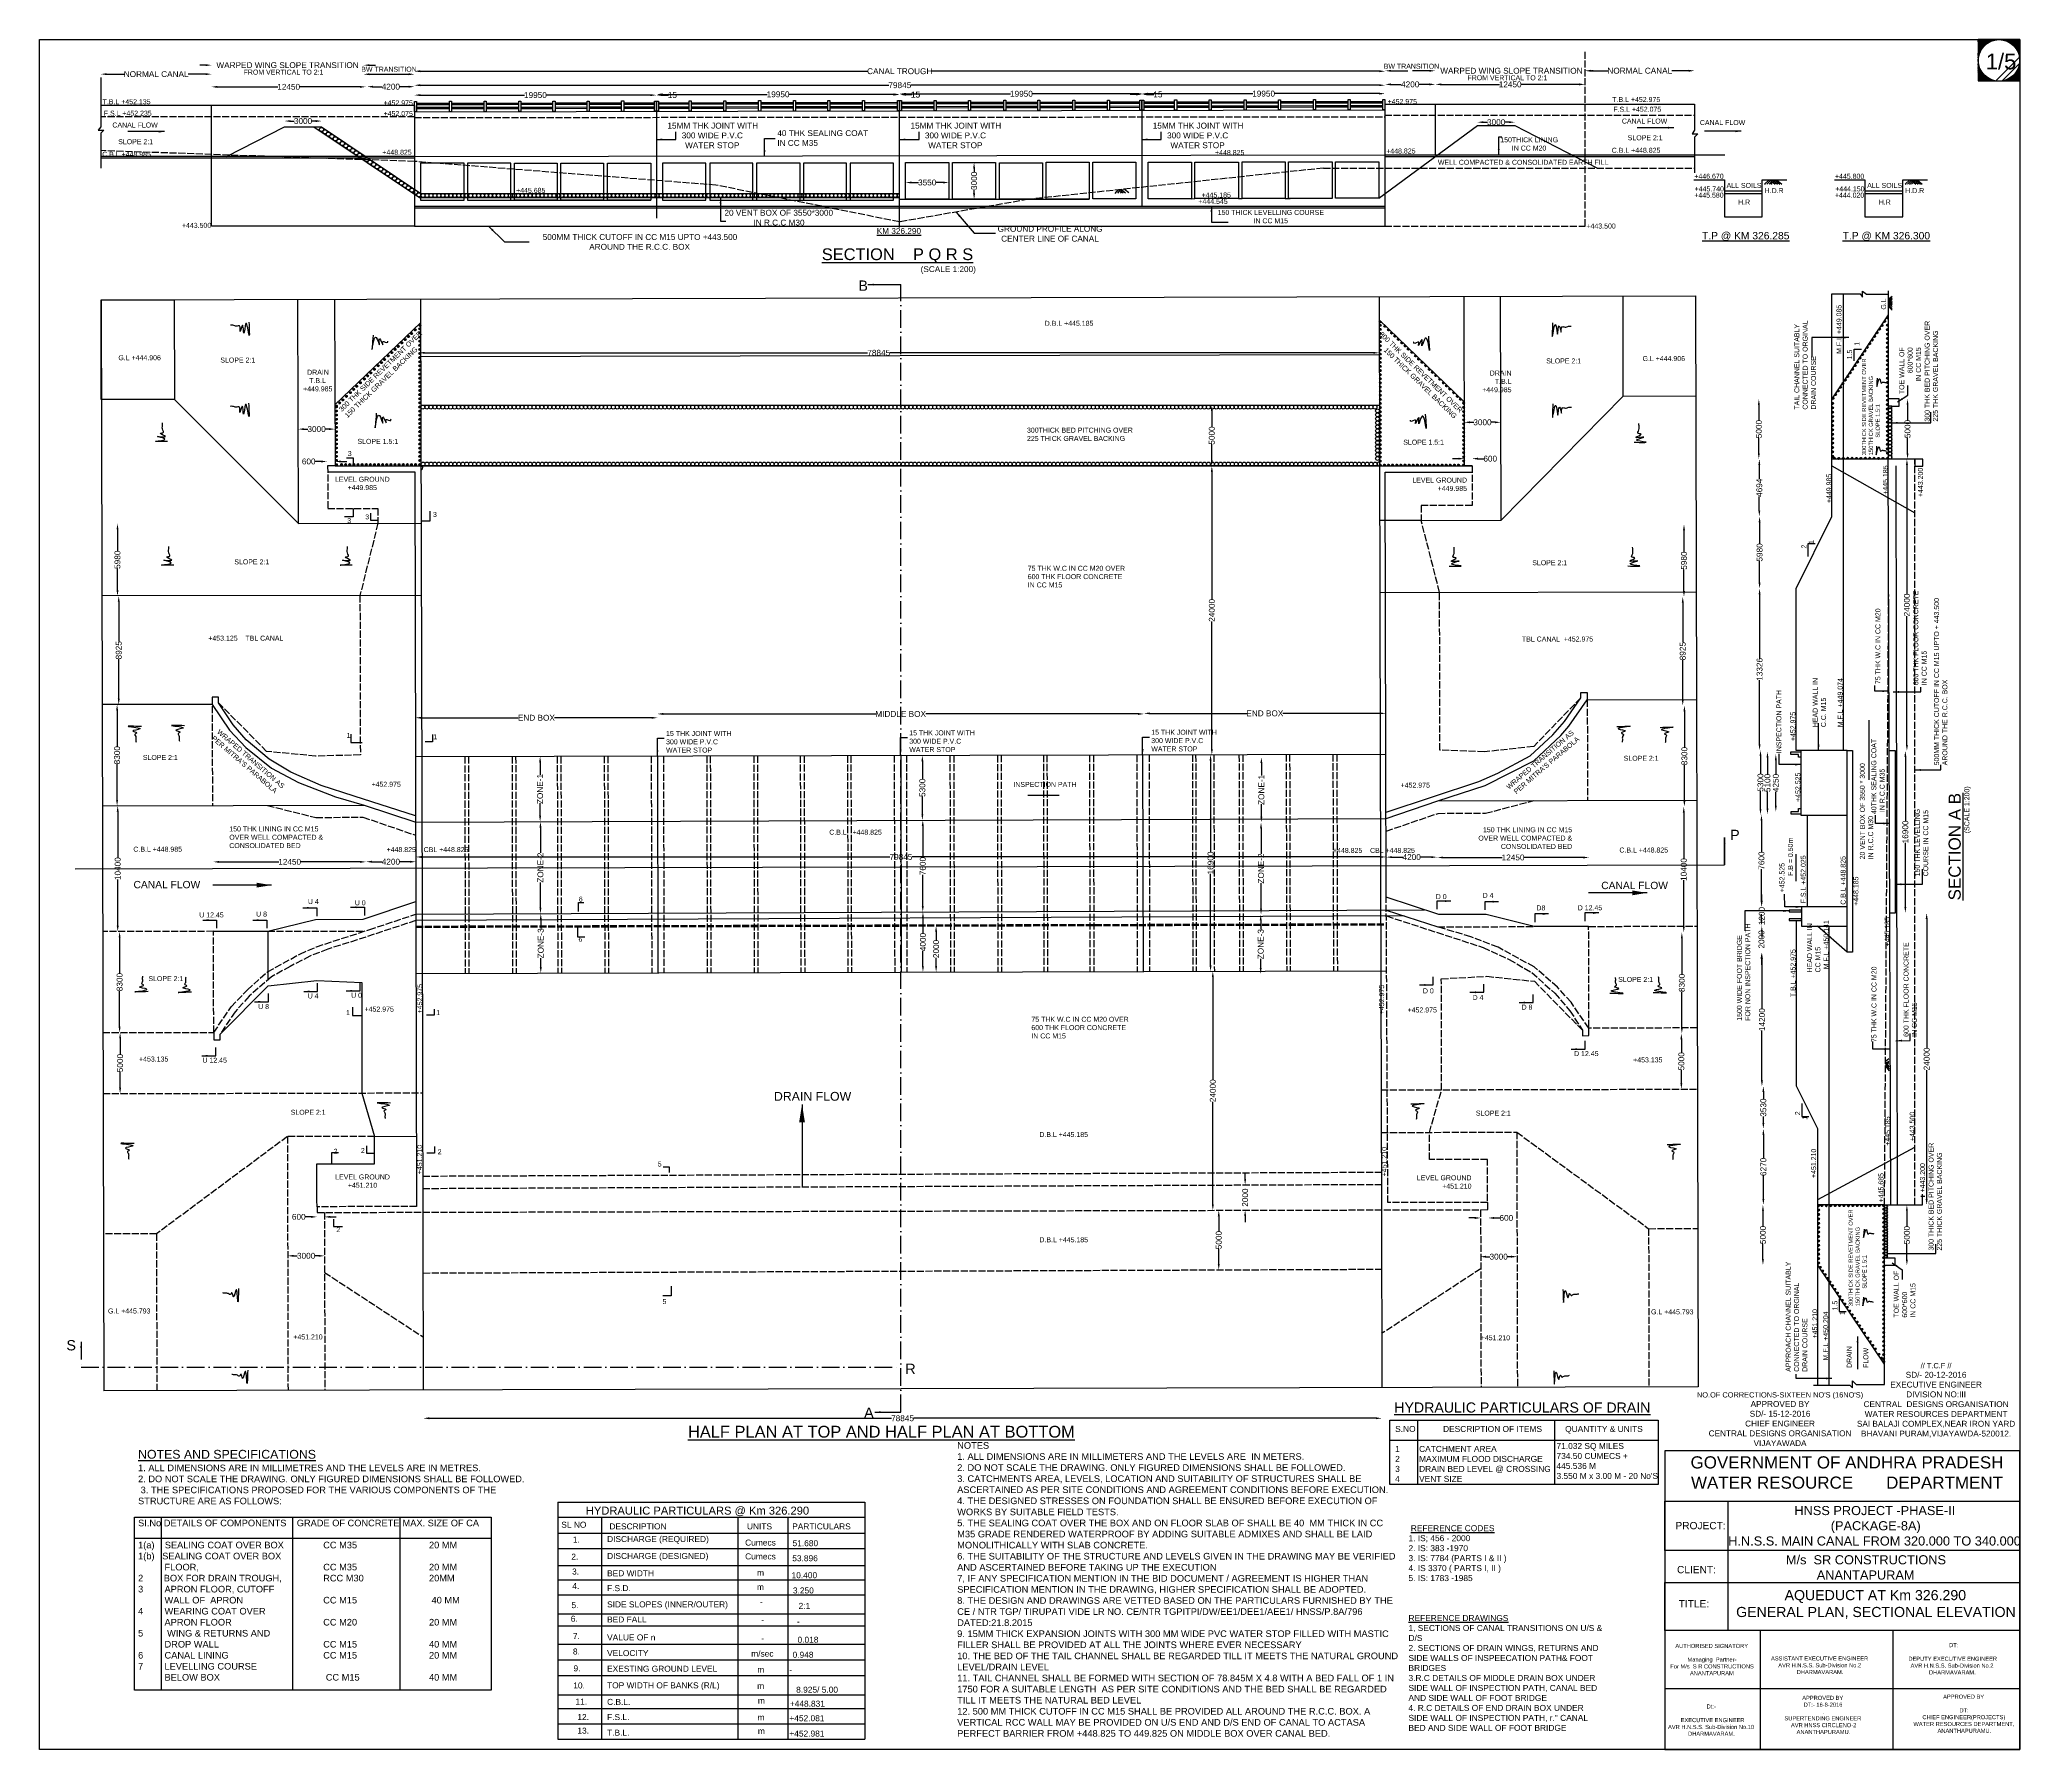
# Model space of a CAD drawing. Header units: millimetres. Extents: x 5124 to 2147772, y 2311 to 45646412.
# Drawn here: x 2080365 to 2147772, y 45588230 to 45646412 of the extents above.
import ezdxf

# ---------------------------------------------------------------- set-up
doc = ezdxf.new("R2010")
doc.units = ezdxf.units.MM
doc.header["$MEASUREMENT"] = 0
doc.linetypes.add('ACAD_ISO02W100', pattern=[15, 12, -3])
doc.linetypes.add('ACAD_ISO10W100', pattern=[18, 12, -3, 0, -3])
for name, color, linetype in [('DIMENSION', 7, 'Continuous'), ('DRAWING', 7, 'Continuous'), ('TEXT', 7, 'Continuous')]:
    doc.layers.add(name, color=color, linetype=linetype)
doc.styles.get("Standard").update_dxf_attribs({"font": 'arial.ttf', "height": 200})
doc.dimstyles.get("Standard").update_dxf_attribs({"dimtxt": 225, "dimasz": 200, "dimexe": 0.18, "dimexo": 0.0625, "dimgap": 0.09, "dimtad": 0, "dimdec": 0, "dimzin": 0, "dimdsep": 46, "dimtxsty": 'Standard', "dimcen": 0.09, "dimse1": 1, "dimse2": 1, "dimadec": 0, "dimazin": 0, "dimtfac": 1, "dimtdec": 0, "dimtofl": 0, "dimtmove": 0, "dimatfit": 3, "dimfxl": 1, "dimtolj": 1, "dimtzin": 0, "dimarcsym": 0})
pattern_1 = [(135, (4363373.21163, 36649.62564), (0.08838834764832, 0.08838834764832), [])]
pattern_2 = [(135, (4360541.56707, 36649.70103), (0.08838834764832, 0.08838834764832), [])]

# ---------------------------------------------------------------- blocks, each defined once
blk = doc.blocks.new('*D64')
at = {"layer": 'Defpoints', "color": 0, "transparency": 16777216}
for p in [(2139011, 45606760), (2140880, 45606760), (2140880, 45604709)]:
    blk.add_point(p, dxfattribs=at)
at = {"layer": 'DIMENSION', "color": 0, "lineweight": -2, "transparency": 16777216}
for p, q in [((2139011, 45606560), (2139011, 45606033)), ((2139011, 45604909), (2139011, 45605436))]:
    blk.add_line(p, q, dxfattribs=at)
at = {"layer": 'DIMENSION', "color": 0, "transparency": 16777216}
for points in [[(2138978, 45606560), (2139045, 45606560), (2139011, 45606760)], [(2138978, 45604909), (2139045, 45604909), (2139011, 45604709)]]:
    blk.add_solid(points, dxfattribs=at)
at = {"layer": 'DIMENSION', "color": 0, "transparency": 16777216, "insert": (2139011, 45605735), "char_height": 200, "attachment_point": 5, "rotation": 90}
blk.add_mtext('\\A1;5000', dxfattribs=at)
blk = doc.blocks.new('*D65')
at = {"layer": 'Defpoints', "color": 0, "transparency": 16777216}
for p in [(2139026, 45609344), (2140880, 45609344), (2140880, 45606760)]:
    blk.add_point(p, dxfattribs=at)
at = {"layer": 'DIMENSION', "color": 0, "lineweight": -2, "transparency": 16777216}
for p, q in [((2139026, 45609144), (2139026, 45608351)), ((2139026, 45606960), (2139026, 45607753))]:
    blk.add_line(p, q, dxfattribs=at)
at = {"layer": 'DIMENSION', "color": 0, "transparency": 16777216}
for points in [[(2138992, 45609144), (2139059, 45609144), (2139026, 45609344)], [(2138992, 45606960), (2139059, 45606960), (2139026, 45606760)]]:
    blk.add_solid(points, dxfattribs=at)
at = {"layer": 'DIMENSION', "color": 0, "transparency": 16777216, "insert": (2139026, 45608052), "char_height": 200, "attachment_point": 5, "rotation": 90}
blk.add_mtext('\\A1;6270', dxfattribs=at)
blk = doc.blocks.new('*D66')
at = {"layer": 'Defpoints', "color": 0, "transparency": 16777216}
for p in [(2139025, 45610796), (2140156, 45610796), (2139026, 45609344)]:
    blk.add_point(p, dxfattribs=at)
at = {"layer": 'DIMENSION', "color": 0, "lineweight": -2, "transparency": 16777216}
for p, q in [((2139025, 45610596), (2139025, 45610368)), ((2139025, 45609544), (2139025, 45609772))]:
    blk.add_line(p, q, dxfattribs=at)
at = {"layer": 'DIMENSION', "color": 0, "transparency": 16777216}
for points in [[(2138992, 45610596), (2139059, 45610596), (2139025, 45610796)], [(2138992, 45609544), (2139059, 45609544), (2139025, 45609344)]]:
    blk.add_solid(points, dxfattribs=at)
at = {"layer": 'DIMENSION', "color": 0, "transparency": 16777216, "insert": (2139025, 45610070), "char_height": 200, "attachment_point": 5, "rotation": 90}
blk.add_mtext('\\A1;3530', dxfattribs=at)
blk = doc.blocks.new('*D57')
at = {"layer": 'Defpoints', "color": 0, "transparency": 16777216}
for p in [(2138977, 45615330), (2138977, 45615330), (2139025, 45610796)]:
    blk.add_point(p, dxfattribs=at)
at = {"layer": 'DIMENSION', "color": 0, "lineweight": -2, "transparency": 16777216}
for p, q in [((2138977, 45615130), (2138977, 45613430)), ((2138977, 45610996), (2138977, 45612697))]:
    blk.add_line(p, q, dxfattribs=at)
at = {"layer": 'DIMENSION', "color": 0, "transparency": 16777216}
for points in [[(2138944, 45615130), (2139011, 45615130), (2138977, 45615330)], [(2138944, 45610996), (2139011, 45610996), (2138977, 45610796)]]:
    blk.add_solid(points, dxfattribs=at)
at = {"layer": 'DIMENSION', "color": 0, "transparency": 16777216, "insert": (2138977, 45613063), "char_height": 200, "attachment_point": 5, "rotation": 90}
blk.add_mtext('\\A1;14200', dxfattribs=at)
blk = doc.blocks.new('*D58')
at = {"layer": 'Defpoints', "color": 0, "transparency": 16777216}
for p in [(2138962, 45616256), (2138967, 45616256), (2138977, 45615330)]:
    blk.add_point(p, dxfattribs=at)
at = {"layer": 'DIMENSION', "color": 0, "lineweight": -2, "transparency": 16777216}
for p, q in [((2138962, 45616456), (2138962, 45616656)), ((2138962, 45615130), (2138962, 45614930))]:
    blk.add_line(p, q, dxfattribs=at)
at = {"layer": 'DIMENSION', "color": 0, "transparency": 16777216}
for points in [[(2138928, 45616456), (2138995, 45616456), (2138962, 45616256)], [(2138928, 45615130), (2138995, 45615130), (2138962, 45615330)]]:
    blk.add_solid(points, dxfattribs=at)
at = {"layer": 'DIMENSION', "color": 0, "transparency": 16777216, "insert": (2138962, 45615793), "char_height": 200, "attachment_point": 5, "rotation": 90}
blk.add_mtext('\\A1;2000', dxfattribs=at)
blk = doc.blocks.new('*D59')
at = {"layer": 'Defpoints', "color": 0, "transparency": 16777216}
for p in [(2138967, 45616917), (2138972, 45616917), (2138967, 45616256)]:
    blk.add_point(p, dxfattribs=at)
at = {"layer": 'DIMENSION', "color": 0, "lineweight": -2, "transparency": 16777216}
for p, q in [((2138972, 45617117), (2138972, 45617317)), ((2138972, 45616056), (2138972, 45615856))]:
    blk.add_line(p, q, dxfattribs=at)
at = {"layer": 'DIMENSION', "color": 0, "transparency": 16777216}
for points in [[(2138939, 45617117), (2139005, 45617117), (2138972, 45616917)], [(2138939, 45616056), (2139005, 45616056), (2138972, 45616256)]]:
    blk.add_solid(points, dxfattribs=at)
at = {"layer": 'DIMENSION', "color": 0, "transparency": 16777216, "insert": (2138972, 45616587), "char_height": 200, "attachment_point": 5, "rotation": 90}
blk.add_mtext('\\A1;1200', dxfattribs=at)
blk = doc.blocks.new('*D60')
at = {"layer": 'Defpoints', "color": 0, "transparency": 16777216}
for p in [(2138962, 45620033), (2138972, 45620033), (2138972, 45616917)]:
    blk.add_point(p, dxfattribs=at)
at = {"layer": 'DIMENSION', "color": 0, "lineweight": -2, "transparency": 16777216}
for p, q in [((2138962, 45619833), (2138962, 45618773)), ((2138962, 45617117), (2138962, 45618178))]:
    blk.add_line(p, q, dxfattribs=at)
at = {"layer": 'DIMENSION', "color": 0, "transparency": 16777216}
for points in [[(2138928, 45619833), (2138995, 45619833), (2138962, 45620033)], [(2138928, 45617117), (2138995, 45617117), (2138962, 45616917)]]:
    blk.add_solid(points, dxfattribs=at)
at = {"layer": 'DIMENSION', "color": 0, "transparency": 16777216, "insert": (2138962, 45618475), "char_height": 200, "attachment_point": 5, "rotation": 90}
blk.add_mtext('\\A1;7600', dxfattribs=at)
blk = doc.blocks.new('*D67')
at = {"layer": 'Defpoints', "color": 0, "transparency": 16777216}
for p in [(2143495, 45606760), (2143910, 45606760), (2143495, 45604699)]:
    blk.add_point(p, dxfattribs=at)
at = {"layer": 'DIMENSION', "color": 0, "lineweight": -2, "transparency": 16777216}
for p, q in [((2143910, 45606560), (2143910, 45606028)), ((2143910, 45604899), (2143910, 45605431))]:
    blk.add_line(p, q, dxfattribs=at)
at = {"layer": 'DIMENSION', "color": 0, "transparency": 16777216}
for points in [[(2143877, 45606560), (2143943, 45606560), (2143910, 45606760)], [(2143877, 45604899), (2143943, 45604899), (2143910, 45604699)]]:
    blk.add_solid(points, dxfattribs=at)
at = {"layer": 'DIMENSION', "color": 0, "transparency": 16777216, "insert": (2143910, 45605730), "char_height": 200, "attachment_point": 5, "rotation": 90}
blk.add_mtext('\\A1;5000', dxfattribs=at)
blk = doc.blocks.new('*D68')
at = {"layer": 'Defpoints', "color": 0, "transparency": 16777216}
for p in [(2144562, 45616692), (2144583, 45616692), (2144445, 45606760)]:
    blk.add_point(p, dxfattribs=at)
at = {"layer": 'DIMENSION', "color": 0, "lineweight": -2, "transparency": 16777216}
for p, q in [((2144583, 45616492), (2144583, 45612104)), ((2144583, 45606960), (2144583, 45611348))]:
    blk.add_line(p, q, dxfattribs=at)
at = {"layer": 'DIMENSION', "color": 0, "transparency": 16777216}
for points in [[(2144549, 45616492), (2144616, 45616492), (2144583, 45616692)], [(2144549, 45606960), (2144616, 45606960), (2144583, 45606760)]]:
    blk.add_solid(points, dxfattribs=at)
at = {"layer": 'DIMENSION', "color": 0, "transparency": 16777216, "insert": (2144583, 45611726), "char_height": 200, "attachment_point": 5, "rotation": 90}
blk.add_mtext('\\A1;24000', dxfattribs=at)
blk = doc.blocks.new('*D69')
at = {"layer": 'Defpoints', "color": 0, "transparency": 16777216}
for p in [(2143517, 45622211), (2143858, 45622211), (2143517, 45616692)]:
    blk.add_point(p, dxfattribs=at)
at = {"layer": 'DIMENSION', "color": 0, "lineweight": -2, "transparency": 16777216}
for p, q in [((2143858, 45622011), (2143858, 45619818)), ((2143858, 45616892), (2143858, 45619085))]:
    blk.add_line(p, q, dxfattribs=at)
at = {"layer": 'DIMENSION', "color": 0, "transparency": 16777216}
for points in [[(2143825, 45622011), (2143891, 45622011), (2143858, 45622211)], [(2143825, 45616892), (2143891, 45616892), (2143858, 45616692)]]:
    blk.add_solid(points, dxfattribs=at)
at = {"layer": 'DIMENSION', "color": 0, "transparency": 16777216, "insert": (2143858, 45619451), "char_height": 200, "attachment_point": 5, "rotation": 90}
blk.add_mtext('\\A1;16900', dxfattribs=at)
blk = doc.blocks.new('*D70')
at = {"layer": 'Defpoints', "color": 0, "transparency": 16777216}
for p in [(2143911, 45632138), (2143918, 45632138), (2143517, 45622211)]:
    blk.add_point(p, dxfattribs=at)
at = {"layer": 'DIMENSION', "color": 0, "lineweight": -2, "transparency": 16777216}
for p, q in [((2143911, 45631938), (2143911, 45627552)), ((2143911, 45622411), (2143911, 45626796))]:
    blk.add_line(p, q, dxfattribs=at)
at = {"layer": 'DIMENSION', "color": 0, "transparency": 16777216}
for points in [[(2143878, 45631938), (2143945, 45631938), (2143911, 45632138)], [(2143878, 45622411), (2143945, 45622411), (2143911, 45622211)]]:
    blk.add_solid(points, dxfattribs=at)
at = {"layer": 'DIMENSION', "color": 0, "transparency": 16777216, "insert": (2143911, 45627174), "char_height": 200, "attachment_point": 5, "rotation": 90}
blk.add_mtext('\\A1;24000', dxfattribs=at)
blk = doc.blocks.new('*D71')
at = {"layer": 'Defpoints', "color": 0, "transparency": 16777216}
for p in [(2143646, 45634186), (2143932, 45634186), (2143918, 45632138)]:
    blk.add_point(p, dxfattribs=at)
at = {"layer": 'DIMENSION', "color": 0, "lineweight": -2, "transparency": 16777216}
for p, q in [((2143932, 45633986), (2143932, 45633460)), ((2143932, 45632338), (2143932, 45632864))]:
    blk.add_line(p, q, dxfattribs=at)
at = {"layer": 'DIMENSION', "color": 0, "transparency": 16777216}
for points in [[(2143899, 45633986), (2143966, 45633986), (2143932, 45634186)], [(2143899, 45632338), (2143966, 45632338), (2143932, 45632138)]]:
    blk.add_solid(points, dxfattribs=at)
at = {"layer": 'DIMENSION', "color": 0, "transparency": 16777216, "insert": (2143932, 45633162), "char_height": 200, "attachment_point": 5, "rotation": 90}
blk.add_mtext('\\A1;5000', dxfattribs=at)
blk = doc.blocks.new('*D72')
at = {"layer": 'Defpoints', "color": 0, "transparency": 16777216}
for p in [(2139450, 45622089), (2139966, 45622089), (2139966, 45620145)]:
    blk.add_point(p, dxfattribs=at)
at = {"layer": 'DIMENSION', "color": 0, "lineweight": -2, "transparency": 16777216}
for p, q in [((2139450, 45621889), (2139450, 45621419)), ((2139450, 45620345), (2139450, 45620815))]:
    blk.add_line(p, q, dxfattribs=at)
at = {"layer": 'DIMENSION', "color": 0, "transparency": 16777216}
for points in [[(2139416, 45621889), (2139483, 45621889), (2139450, 45622089)], [(2139416, 45620345), (2139483, 45620345), (2139450, 45620145)]]:
    blk.add_solid(points, dxfattribs=at)
at = {"layer": 'DIMENSION', "color": 0, "transparency": 16777216, "insert": (2139450, 45621117), "char_height": 200, "attachment_point": 5, "rotation": 90}
blk.add_mtext('\\A1;4250', dxfattribs=at)
blk = doc.blocks.new('*D73')
at = {"layer": 'Defpoints', "color": 0, "transparency": 16777216}
for p in [(2139165, 45622177), (2139966, 45622177), (2139966, 45620057)]:
    blk.add_point(p, dxfattribs=at)
at = {"layer": 'DIMENSION', "color": 0, "lineweight": -2, "transparency": 16777216}
for p, q in [((2139165, 45621977), (2139165, 45621415)), ((2139165, 45620257), (2139165, 45620819))]:
    blk.add_line(p, q, dxfattribs=at)
at = {"layer": 'DIMENSION', "color": 0, "transparency": 16777216}
for points in [[(2139132, 45621977), (2139198, 45621977), (2139165, 45622177)], [(2139132, 45620257), (2139198, 45620257), (2139165, 45620057)]]:
    blk.add_solid(points, dxfattribs=at)
at = {"layer": 'DIMENSION', "color": 0, "transparency": 16777216, "insert": (2139165, 45621117), "char_height": 200, "attachment_point": 5, "rotation": 90}
blk.add_mtext('\\A1;5100', dxfattribs=at)
blk = doc.blocks.new('*D61')
at = {"layer": 'Defpoints', "color": 0, "transparency": 16777216}
for p in [(2138928, 45622229), (2138962, 45622229), (2138962, 45620033)]:
    blk.add_point(p, dxfattribs=at)
at = {"layer": 'DIMENSION', "color": 0, "lineweight": -2, "transparency": 16777216}
for p, q in [((2138928, 45622029), (2138928, 45621429)), ((2138928, 45620233), (2138928, 45620833))]:
    blk.add_line(p, q, dxfattribs=at)
at = {"layer": 'DIMENSION', "color": 0, "transparency": 16777216}
for points in [[(2138895, 45622029), (2138961, 45622029), (2138928, 45622229)], [(2138895, 45620233), (2138961, 45620233), (2138928, 45620033)]]:
    blk.add_solid(points, dxfattribs=at)
at = {"layer": 'DIMENSION', "color": 0, "transparency": 16777216, "insert": (2138928, 45621131), "char_height": 200, "attachment_point": 5, "rotation": 90}
blk.add_mtext('\\A1;5300', dxfattribs=at)
blk = doc.blocks.new('*D74')
at = {"layer": 'Defpoints', "color": 0, "transparency": 16777216}
for p in [(2138897, 45627737), (2140141, 45627737), (2138928, 45622229)]:
    blk.add_point(p, dxfattribs=at)
at = {"layer": 'DIMENSION', "color": 0, "lineweight": -2, "transparency": 16777216}
for p, q in [((2138897, 45627537), (2138897, 45625350)), ((2138897, 45622429), (2138897, 45624616))]:
    blk.add_line(p, q, dxfattribs=at)
at = {"layer": 'DIMENSION', "color": 0, "transparency": 16777216}
for points in [[(2138864, 45627537), (2138930, 45627537), (2138897, 45627737)], [(2138864, 45622429), (2138930, 45622429), (2138897, 45622229)]]:
    blk.add_solid(points, dxfattribs=at)
at = {"layer": 'DIMENSION', "color": 0, "transparency": 16777216, "insert": (2138897, 45624983), "char_height": 200, "attachment_point": 5, "rotation": 90}
blk.add_mtext('\\A1;13326', dxfattribs=at)
blk = doc.blocks.new('*D75')
at = {"layer": 'Defpoints', "color": 0, "transparency": 16777216}
for p in [(2138897, 45630186), (2141355, 45630186), (2138897, 45627737)]:
    blk.add_point(p, dxfattribs=at)
at = {"layer": 'DIMENSION', "color": 0, "lineweight": -2, "transparency": 16777216}
for p, q in [((2138897, 45629986), (2138897, 45629260)), ((2138897, 45627937), (2138897, 45628663))]:
    blk.add_line(p, q, dxfattribs=at)
at = {"layer": 'DIMENSION', "color": 0, "transparency": 16777216}
for points in [[(2138864, 45629986), (2138930, 45629986), (2138897, 45630186)], [(2138864, 45627937), (2138930, 45627937), (2138897, 45627737)]]:
    blk.add_solid(points, dxfattribs=at)
at = {"layer": 'DIMENSION', "color": 0, "transparency": 16777216, "insert": (2138897, 45628961), "char_height": 200, "attachment_point": 5, "rotation": 90}
blk.add_mtext('\\A1;5980', dxfattribs=at)
blk = doc.blocks.new('*D62')
at = {"layer": 'Defpoints', "color": 0, "transparency": 16777216}
for p in [(2138888, 45632139), (2138931, 45632139), (2138897, 45630186)]:
    blk.add_point(p, dxfattribs=at)
at = {"layer": 'DIMENSION', "color": 0, "lineweight": -2, "transparency": 16777216}
for p, q in [((2138888, 45631939), (2138888, 45631465)), ((2138888, 45630386), (2138888, 45630860))]:
    blk.add_line(p, q, dxfattribs=at)
at = {"layer": 'DIMENSION', "color": 0, "transparency": 16777216}
for points in [[(2138855, 45631939), (2138921, 45631939), (2138888, 45632139)], [(2138855, 45630386), (2138921, 45630386), (2138888, 45630186)]]:
    blk.add_solid(points, dxfattribs=at)
at = {"layer": 'DIMENSION', "color": 0, "transparency": 16777216, "insert": (2138888, 45631163), "char_height": 200, "attachment_point": 5, "rotation": 90}
blk.add_mtext('\\A1;4694', dxfattribs=at)
blk = doc.blocks.new('*D63')
at = {"layer": 'Defpoints', "color": 0, "transparency": 16777216}
for p in [(2138872, 45634178), (2138888, 45634178), (2138888, 45632139)]:
    blk.add_point(p, dxfattribs=at)
at = {"layer": 'DIMENSION', "color": 0, "lineweight": -2, "transparency": 16777216}
for p, q in [((2138872, 45633978), (2138872, 45633457)), ((2138872, 45632339), (2138872, 45632860))]:
    blk.add_line(p, q, dxfattribs=at)
at = {"layer": 'DIMENSION', "color": 0, "transparency": 16777216}
for points in [[(2138839, 45633978), (2138905, 45633978), (2138872, 45634178)], [(2138839, 45632339), (2138905, 45632339), (2138872, 45632139)]]:
    blk.add_solid(points, dxfattribs=at)
at = {"layer": 'DIMENSION', "color": 0, "transparency": 16777216, "insert": (2138872, 45633159), "char_height": 200, "attachment_point": 5, "rotation": 90}
blk.add_mtext('\\A1;5000', dxfattribs=at)
blk = doc.blocks.new('*D77')
at = {"layer": 'Defpoints', "color": 0, "transparency": 16777216}
for p in [(2082450, 45645019), (2086213, 45645237), (2086213, 45644166)]:
    blk.add_point(p, dxfattribs=at)
at = {"layer": 'DIMENSION', "color": 0, "lineweight": -2, "transparency": 16777216}
for p, q in [((2082650, 45645237), (2083245, 45645237)), ((2086013, 45645237), (2085418, 45645237))]:
    blk.add_line(p, q, dxfattribs=at)
at = {"layer": 'DIMENSION', "color": 0, "transparency": 16777216}
for points in [[(2082650, 45645271), (2082650, 45645204), (2082450, 45645237)], [(2086013, 45645271), (2086013, 45645204), (2086213, 45645237)]]:
    blk.add_solid(points, dxfattribs=at)
at = {"layer": 'DIMENSION', "color": 0, "transparency": 16777216, "insert": (2084331, 45645237), "char_height": 200, "attachment_point": 5}
blk.add_mtext('\\A1;NORMAL CANAL ', dxfattribs=at)
blk = doc.blocks.new('*D78')
at = {"layer": 'Defpoints', "color": 0, "transparency": 16777216}
for p in [(2086213, 45645237), (2091391, 45645543), (2091391, 45645234)]:
    blk.add_point(p, dxfattribs=at)
at = {"layer": 'DIMENSION', "color": 0, "lineweight": -2, "transparency": 16777216}
for p, q in [((2086013, 45645543), (2085813, 45645543)), ((2091591, 45645543), (2091791, 45645543))]:
    blk.add_line(p, q, dxfattribs=at)
at = {"layer": 'DIMENSION', "color": 0, "transparency": 16777216}
for points in [[(2086013, 45645577), (2086013, 45645510), (2086213, 45645543)], [(2091591, 45645577), (2091591, 45645510), (2091391, 45645543)]]:
    blk.add_solid(points, dxfattribs=at)
at = {"layer": 'DIMENSION', "color": 0, "transparency": 16777216, "insert": (2088802, 45645543), "char_height": 200, "attachment_point": 5}
blk.add_mtext('\\A1;WARPED WING SLOPE TRANSITION', dxfattribs=at)
blk = doc.blocks.new('*D79')
at = {"layer": 'Defpoints', "color": 0, "transparency": 16777216}
for p in [(2091391, 45645234), (2093119, 45645234), (2093119, 45645228)]:
    blk.add_point(p, dxfattribs=at)
at = {"layer": 'DIMENSION', "color": 0, "lineweight": -2, "transparency": 16777216}
blk.add_line((2091591, 45645234), (2092919, 45645234), dxfattribs=at)
at = {"layer": 'DIMENSION', "color": 0, "transparency": 16777216}
for points in [[(2091591, 45645267), (2091591, 45645200), (2091391, 45645234)], [(2092919, 45645267), (2092919, 45645200), (2093119, 45645234)]]:
    blk.add_solid(points, dxfattribs=at)
blk = doc.blocks.new('*D80')
at = {"layer": 'Defpoints', "color": 0, "transparency": 16777216}
for p in [(2091465, 45644804), (2086213, 45644166), (2091465, 45644166)]:
    blk.add_point(p, dxfattribs=at)
at = {"layer": 'DIMENSION', "color": 0, "lineweight": -2, "transparency": 16777216}
for p, q in [((2086413, 45644804), (2088472, 45644804)), ((2091265, 45644804), (2089205, 45644804))]:
    blk.add_line(p, q, dxfattribs=at)
at = {"layer": 'DIMENSION', "color": 0, "transparency": 16777216}
for points in [[(2086413, 45644837), (2086413, 45644770), (2086213, 45644804)], [(2091265, 45644837), (2091265, 45644770), (2091465, 45644804)]]:
    blk.add_solid(points, dxfattribs=at)
at = {"layer": 'DIMENSION', "color": 0, "transparency": 16777216, "insert": (2088839, 45644804), "char_height": 200, "attachment_point": 5}
blk.add_mtext('\\A1;12450', dxfattribs=at)
blk = doc.blocks.new('*D81')
at = {"layer": 'Defpoints', "color": 0, "transparency": 16777216}
for p in [(2091515, 45644810), (2091515, 45644810), (2093119, 45644310)]:
    blk.add_point(p, dxfattribs=at)
at = {"layer": 'DIMENSION', "color": 0, "lineweight": -2, "transparency": 16777216}
for p, q in [((2091715, 45644810), (2092015, 45644810)), ((2092919, 45644810), (2092620, 45644810))]:
    blk.add_line(p, q, dxfattribs=at)
at = {"layer": 'DIMENSION', "color": 0, "transparency": 16777216}
for points in [[(2091715, 45644844), (2091715, 45644777), (2091515, 45644810)], [(2092919, 45644844), (2092919, 45644777), (2093119, 45644810)]]:
    blk.add_solid(points, dxfattribs=at)
at = {"layer": 'DIMENSION', "color": 0, "transparency": 16777216, "insert": (2092317, 45644810), "char_height": 200, "attachment_point": 5}
blk.add_mtext('\\A1;4200', dxfattribs=at)
blk = doc.blocks.new('*D82')
at = {"layer": 'Defpoints', "color": 0, "transparency": 16777216}
for p in [(2093119, 45644310), (2101356, 45644524), (2101356, 45644321)]:
    blk.add_point(p, dxfattribs=at)
at = {"layer": 'DIMENSION', "color": 0, "lineweight": -2, "transparency": 16777216}
for p, q in [((2093319, 45644524), (2096871, 45644524)), ((2101156, 45644524), (2097604, 45644524))]:
    blk.add_line(p, q, dxfattribs=at)
at = {"layer": 'DIMENSION', "color": 0, "transparency": 16777216}
for points in [[(2093319, 45644557), (2093319, 45644490), (2093119, 45644524)], [(2101156, 45644557), (2101156, 45644490), (2101356, 45644524)]]:
    blk.add_solid(points, dxfattribs=at)
at = {"layer": 'DIMENSION', "color": 0, "transparency": 16777216, "insert": (2097237, 45644524), "char_height": 200, "attachment_point": 5}
blk.add_mtext('\\A1;19950', dxfattribs=at)
blk = doc.blocks.new('*D83')
at = {"layer": 'Defpoints', "color": 0, "transparency": 16777216}
for p in [(2101349, 45644321), (2101363, 45644523), (2101363, 45644321)]:
    blk.add_point(p, dxfattribs=at)
at = {"layer": 'DIMENSION', "color": 0, "lineweight": -2, "transparency": 16777216}
for p, q in [((2101149, 45644523), (2100949, 45644523)), ((2101563, 45644523), (2101763, 45644523))]:
    blk.add_line(p, q, dxfattribs=at)
at = {"layer": 'DIMENSION', "color": 0, "transparency": 16777216}
for points in [[(2101149, 45644556), (2101149, 45644489), (2101349, 45644523)], [(2101563, 45644556), (2101563, 45644489), (2101363, 45644523)]]:
    blk.add_solid(points, dxfattribs=at)
at = {"layer": 'DIMENSION', "color": 0, "transparency": 16777216, "insert": (2101898, 45644523), "char_height": 200, "attachment_point": 5}
blk.add_mtext('\\A1;15', dxfattribs=at)
blk = doc.blocks.new('*D84')
at = {"layer": 'Defpoints', "color": 0, "transparency": 16777216}
for p in [(2101363, 45644321), (2109629, 45644550), (2109629, 45644338)]:
    blk.add_point(p, dxfattribs=at)
at = {"layer": 'DIMENSION', "color": 0, "lineweight": -2, "transparency": 16777216}
for p, q in [((2101563, 45644550), (2105129, 45644550)), ((2109429, 45644550), (2105863, 45644550))]:
    blk.add_line(p, q, dxfattribs=at)
at = {"layer": 'DIMENSION', "color": 0, "transparency": 16777216}
for points in [[(2101563, 45644583), (2101563, 45644517), (2101363, 45644550)], [(2109429, 45644583), (2109429, 45644517), (2109629, 45644550)]]:
    blk.add_solid(points, dxfattribs=at)
at = {"layer": 'DIMENSION', "color": 0, "transparency": 16777216, "insert": (2105496, 45644550), "char_height": 200, "attachment_point": 5}
blk.add_mtext('\\A1;19950', dxfattribs=at)
blk = doc.blocks.new('*D85')
at = {"layer": 'Defpoints', "color": 0, "transparency": 16777216}
for p in [(2109623, 45644338), (2109634, 45644539), (2109634, 45644338)]:
    blk.add_point(p, dxfattribs=at)
at = {"layer": 'DIMENSION', "color": 0, "lineweight": -2, "transparency": 16777216}
for p, q in [((2109423, 45644539), (2109223, 45644539)), ((2109834, 45644539), (2110034, 45644539))]:
    blk.add_line(p, q, dxfattribs=at)
at = {"layer": 'DIMENSION', "color": 0, "transparency": 16777216}
for points in [[(2109423, 45644572), (2109423, 45644505), (2109623, 45644539)], [(2109834, 45644572), (2109834, 45644505), (2109634, 45644539)]]:
    blk.add_solid(points, dxfattribs=at)
at = {"layer": 'DIMENSION', "color": 0, "transparency": 16777216, "insert": (2110169, 45644539), "char_height": 200, "attachment_point": 5}
blk.add_mtext('\\A1;15', dxfattribs=at)
blk = doc.blocks.new('*D86')
at = {"layer": 'Defpoints', "color": 0, "transparency": 16777216}
for p in [(2109629, 45644338), (2109643, 45644540), (2109643, 45644338)]:
    blk.add_point(p, dxfattribs=at)
at = {"layer": 'DIMENSION', "color": 0, "lineweight": -2, "transparency": 16777216}
for p, q in [((2109429, 45644540), (2109229, 45644540)), ((2109843, 45644540), (2110043, 45644540))]:
    blk.add_line(p, q, dxfattribs=at)
at = {"layer": 'DIMENSION', "color": 0, "transparency": 16777216}
for points in [[(2109429, 45644574), (2109429, 45644507), (2109629, 45644540)], [(2109843, 45644574), (2109843, 45644507), (2109643, 45644540)]]:
    blk.add_solid(points, dxfattribs=at)
at = {"layer": 'DIMENSION', "color": 0, "transparency": 16777216, "insert": (2110178, 45644540), "char_height": 200, "attachment_point": 5}
blk.add_mtext('\\A1;15', dxfattribs=at)
blk = doc.blocks.new('*D87')
at = {"layer": 'Defpoints', "color": 0, "transparency": 16777216}
for p in [(2109643, 45644338), (2117910, 45644568), (2117910, 45644356)]:
    blk.add_point(p, dxfattribs=at)
at = {"layer": 'DIMENSION', "color": 0, "lineweight": -2, "transparency": 16777216}
for p, q in [((2109843, 45644568), (2113410, 45644568)), ((2117710, 45644568), (2114143, 45644568))]:
    blk.add_line(p, q, dxfattribs=at)
at = {"layer": 'DIMENSION', "color": 0, "transparency": 16777216}
for points in [[(2109843, 45644601), (2109843, 45644534), (2109643, 45644568)], [(2117710, 45644601), (2117710, 45644534), (2117910, 45644568)]]:
    blk.add_solid(points, dxfattribs=at)
at = {"layer": 'DIMENSION', "color": 0, "transparency": 16777216, "insert": (2113777, 45644568), "char_height": 200, "attachment_point": 5}
blk.add_mtext('\\A1;19950', dxfattribs=at)
blk = doc.blocks.new('*D88')
at = {"layer": 'Defpoints', "color": 0, "transparency": 16777216}
for p in [(2117872, 45644344), (2117886, 45644546), (2117886, 45644344)]:
    blk.add_point(p, dxfattribs=at)
at = {"layer": 'DIMENSION', "color": 0, "lineweight": -2, "transparency": 16777216}
for p, q in [((2117672, 45644546), (2117472, 45644546)), ((2118086, 45644546), (2118286, 45644546))]:
    blk.add_line(p, q, dxfattribs=at)
at = {"layer": 'DIMENSION', "color": 0, "transparency": 16777216}
for points in [[(2117672, 45644579), (2117672, 45644512), (2117872, 45644546)], [(2118086, 45644579), (2118086, 45644512), (2117886, 45644546)]]:
    blk.add_solid(points, dxfattribs=at)
at = {"layer": 'DIMENSION', "color": 0, "transparency": 16777216, "insert": (2118421, 45644546), "char_height": 200, "attachment_point": 5}
blk.add_mtext('\\A1;15', dxfattribs=at)
blk = doc.blocks.new('*D89')
at = {"layer": 'Defpoints', "color": 0, "transparency": 16777216}
for p in [(2117886, 45644344), (2126153, 45644573), (2126153, 45644361)]:
    blk.add_point(p, dxfattribs=at)
at = {"layer": 'DIMENSION', "color": 0, "lineweight": -2, "transparency": 16777216}
for p, q in [((2118086, 45644573), (2121653, 45644573)), ((2125953, 45644573), (2122386, 45644573))]:
    blk.add_line(p, q, dxfattribs=at)
at = {"layer": 'DIMENSION', "color": 0, "transparency": 16777216}
for points in [[(2118086, 45644606), (2118086, 45644540), (2117886, 45644573)], [(2125953, 45644606), (2125953, 45644540), (2126153, 45644573)]]:
    blk.add_solid(points, dxfattribs=at)
at = {"layer": 'DIMENSION', "color": 0, "transparency": 16777216, "insert": (2122019, 45644573), "char_height": 200, "attachment_point": 5}
blk.add_mtext('\\A1;19950', dxfattribs=at)
blk = doc.blocks.new('*D90')
at = {"layer": 'Defpoints', "color": 0, "transparency": 16777216}
for p in [(2093119, 45645228), (2126153, 45645336), (2126153, 45645293)]:
    blk.add_point(p, dxfattribs=at)
at = {"layer": 'DIMENSION', "color": 0, "lineweight": -2, "transparency": 16777216}
for p, q in [((2093319, 45645336), (2108544, 45645336)), ((2125953, 45645336), (2110728, 45645336))]:
    blk.add_line(p, q, dxfattribs=at)
at = {"layer": 'DIMENSION', "color": 0, "transparency": 16777216}
for points in [[(2093319, 45645370), (2093319, 45645303), (2093119, 45645336)], [(2125953, 45645370), (2125953, 45645303), (2126153, 45645336)]]:
    blk.add_solid(points, dxfattribs=at)
at = {"layer": 'DIMENSION', "color": 0, "transparency": 16777216, "insert": (2109636, 45645336), "char_height": 200, "attachment_point": 5}
blk.add_mtext('\\A1;CANAL TROUGH', dxfattribs=at)
blk = doc.blocks.new('*D91')
at = {"layer": 'Defpoints', "color": 0, "transparency": 16777216}
for p in [(2126153, 45644573), (2127862, 45644888), (2127862, 45644569)]:
    blk.add_point(p, dxfattribs=at)
at = {"layer": 'DIMENSION', "color": 0, "lineweight": -2, "transparency": 16777216}
for p, q in [((2126353, 45644888), (2126705, 45644888)), ((2127662, 45644888), (2127310, 45644888))]:
    blk.add_line(p, q, dxfattribs=at)
at = {"layer": 'DIMENSION', "color": 0, "transparency": 16777216}
for points in [[(2126353, 45644922), (2126353, 45644855), (2126153, 45644888)], [(2127662, 45644922), (2127662, 45644855), (2127862, 45644888)]]:
    blk.add_solid(points, dxfattribs=at)
at = {"layer": 'DIMENSION', "color": 0, "transparency": 16777216, "insert": (2127008, 45644888), "char_height": 200, "attachment_point": 5}
blk.add_mtext('\\A1;4200', dxfattribs=at)
blk = doc.blocks.new('*D92')
at = {"layer": 'Defpoints', "color": 0, "transparency": 16777216}
for p in [(2126153, 45645293), (2127862, 45645351), (2127862, 45644888)]:
    blk.add_point(p, dxfattribs=at)
at = {"layer": 'DIMENSION', "color": 0, "lineweight": -2, "transparency": 16777216}
for p, q in [((2126353, 45645351), (2126930, 45645351)), ((2127662, 45645351), (2127085, 45645351))]:
    blk.add_line(p, q, dxfattribs=at)
at = {"layer": 'DIMENSION', "color": 0, "transparency": 16777216}
for points in [[(2126353, 45645384), (2126353, 45645318), (2126153, 45645351)], [(2127662, 45645384), (2127662, 45645318), (2127862, 45645351)]]:
    blk.add_solid(points, dxfattribs=at)
at = {"layer": 'DIMENSION', "color": 0, "transparency": 16777216, "insert": (2127008, 45645351), "char_height": 200, "attachment_point": 5}
blk.add_mtext('\\A1;  ', dxfattribs=at)
blk = doc.blocks.new('*D93')
at = {"layer": 'Defpoints', "color": 0, "transparency": 16777216}
for p in [(2127862, 45645045), (2133041, 45645351), (2133041, 45645041)]:
    blk.add_point(p, dxfattribs=at)
at = {"layer": 'DIMENSION', "color": 0, "lineweight": -2, "transparency": 16777216}
for p, q in [((2127662, 45645351), (2127462, 45645351)), ((2133241, 45645351), (2133441, 45645351))]:
    blk.add_line(p, q, dxfattribs=at)
at = {"layer": 'DIMENSION', "color": 0, "transparency": 16777216}
for points in [[(2127662, 45645384), (2127662, 45645318), (2127862, 45645351)], [(2133241, 45645384), (2133241, 45645318), (2133041, 45645351)]]:
    blk.add_solid(points, dxfattribs=at)
at = {"layer": 'DIMENSION', "color": 0, "transparency": 16777216, "insert": (2130451, 45645351), "char_height": 200, "attachment_point": 5}
blk.add_mtext('\\A1;WARPED WING SLOPE TRANSITION', dxfattribs=at)
blk = doc.blocks.new('*D94')
at = {"layer": 'Defpoints', "color": 0, "transparency": 16777216}
for p in [(2127862, 45644888), (2132956, 45644888), (2132956, 45644888)]:
    blk.add_point(p, dxfattribs=at)
at = {"layer": 'DIMENSION', "color": 0, "lineweight": -2, "transparency": 16777216}
for p, q in [((2128062, 45644888), (2130042, 45644888)), ((2132756, 45644888), (2130776, 45644888))]:
    blk.add_line(p, q, dxfattribs=at)
at = {"layer": 'DIMENSION', "color": 0, "transparency": 16777216}
for points in [[(2128062, 45644922), (2128062, 45644855), (2127862, 45644888)], [(2132756, 45644922), (2132756, 45644855), (2132956, 45644888)]]:
    blk.add_solid(points, dxfattribs=at)
at = {"layer": 'DIMENSION', "color": 0, "transparency": 16777216, "insert": (2130409, 45644888), "char_height": 200, "attachment_point": 5}
blk.add_mtext('\\A1;12450', dxfattribs=at)
blk = doc.blocks.new('*D95')
at = {"layer": 'Defpoints', "color": 0, "transparency": 16777216}
for p in [(2136685, 45645353), (2132956, 45644888), (2136685, 45644216)]:
    blk.add_point(p, dxfattribs=at)
at = {"layer": 'DIMENSION', "color": 0, "lineweight": -2, "transparency": 16777216}
for p, q in [((2133156, 45645353), (2133733, 45645353)), ((2136485, 45645353), (2135907, 45645353))]:
    blk.add_line(p, q, dxfattribs=at)
at = {"layer": 'DIMENSION', "color": 0, "transparency": 16777216}
for points in [[(2133156, 45645386), (2133156, 45645319), (2132956, 45645353)], [(2136485, 45645386), (2136485, 45645319), (2136685, 45645353)]]:
    blk.add_solid(points, dxfattribs=at)
at = {"layer": 'DIMENSION', "color": 0, "transparency": 16777216, "insert": (2134820, 45645353), "char_height": 200, "attachment_point": 5}
blk.add_mtext('\\A1;NORMAL CANAL', dxfattribs=at)
blk = doc.blocks.new('*D96')
at = {"layer": 'Defpoints', "color": 0, "transparency": 16777216}
for p in [(2089960, 45643641), (2088698, 45643441), (2089960, 45643441)]:
    blk.add_point(p, dxfattribs=at)
at = {"layer": 'DIMENSION', "color": 0, "lineweight": -2, "transparency": 16777216}
for p, q in [((2088898, 45643641), (2089031, 45643641)), ((2089760, 45643641), (2089628, 45643641))]:
    blk.add_line(p, q, dxfattribs=at)
at = {"layer": 'DIMENSION', "color": 0, "transparency": 16777216}
for points in [[(2088898, 45643674), (2088898, 45643608), (2088698, 45643641)], [(2089760, 45643674), (2089760, 45643608), (2089960, 45643641)]]:
    blk.add_solid(points, dxfattribs=at)
at = {"layer": 'DIMENSION', "color": 0, "transparency": 16777216, "insert": (2089329, 45643641), "char_height": 200, "attachment_point": 5}
blk.add_mtext('\\A1;3000', dxfattribs=at)
blk = doc.blocks.new('*D97')
at = {"layer": 'Defpoints', "color": 0, "transparency": 16777216}
for p in [(2109836, 45641549), (2111304, 45641549), (2111304, 45641549)]:
    blk.add_point(p, dxfattribs=at)
at = {"layer": 'DIMENSION', "color": 0, "lineweight": -2, "transparency": 16777216}
for p, q in [((2110036, 45641549), (2110272, 45641549)), ((2111104, 45641549), (2110868, 45641549))]:
    blk.add_line(p, q, dxfattribs=at)
at = {"layer": 'DIMENSION', "color": 0, "transparency": 16777216}
for points in [[(2110036, 45641582), (2110036, 45641516), (2109836, 45641549)], [(2111104, 45641582), (2111104, 45641516), (2111304, 45641549)]]:
    blk.add_solid(points, dxfattribs=at)
at = {"layer": 'DIMENSION', "color": 0, "transparency": 16777216, "insert": (2110570, 45641549), "char_height": 200, "attachment_point": 5}
blk.add_mtext('\\A1;3550', dxfattribs=at)
blk = doc.blocks.new('*D98')
at = {"layer": 'Defpoints', "color": 0, "transparency": 16777216}
for p in [(2112166, 45642234), (2112166, 45640978), (2112166, 45640978)]:
    blk.add_point(p, dxfattribs=at)
at = {"layer": 'DIMENSION', "color": 0, "lineweight": -2, "transparency": 16777216}
for p, q in [((2112166, 45642034), (2112166, 45641904)), ((2112166, 45641178), (2112166, 45641308))]:
    blk.add_line(p, q, dxfattribs=at)
at = {"layer": 'DIMENSION', "color": 0, "transparency": 16777216}
for points in [[(2112132, 45642034), (2112199, 45642034), (2112166, 45642234)], [(2112132, 45641178), (2112199, 45641178), (2112166, 45640978)]]:
    blk.add_solid(points, dxfattribs=at)
at = {"layer": 'DIMENSION', "color": 0, "transparency": 16777216, "insert": (2112166, 45641606), "char_height": 200, "attachment_point": 5, "rotation": 90}
blk.add_mtext('\\A1;3000', dxfattribs=at)
blk = doc.blocks.new('*D102')
at = {"layer": 'Defpoints', "color": 0, "transparency": 16777216}
for p in [(2083054, 45629945), (2083015, 45627481), (2083060, 45627481)]:
    blk.add_point(p, dxfattribs=at)
at = {"layer": 'DIMENSION', "color": 0, "lineweight": -2, "transparency": 16777216}
for p, q in [((2083015, 45629745), (2083015, 45629011)), ((2083015, 45627681), (2083015, 45628414))]:
    blk.add_line(p, q, dxfattribs=at)
at = {"layer": 'DIMENSION', "color": 0, "transparency": 16777216}
for points in [[(2082982, 45629745), (2083048, 45629745), (2083015, 45629945)], [(2082982, 45627681), (2083048, 45627681), (2083015, 45627481)]]:
    blk.add_solid(points, dxfattribs=at)
at = {"layer": 'DIMENSION', "color": 0, "transparency": 16777216, "insert": (2083015, 45628713), "char_height": 200, "attachment_point": 5, "rotation": 90}
blk.add_mtext('\\A1;5980', dxfattribs=at)
blk = doc.blocks.new('*D103')
at = {"layer": 'Defpoints', "color": 0, "transparency": 16777216}
for p in [(2083060, 45627481), (2083057, 45623784), (2083069, 45623784)]:
    blk.add_point(p, dxfattribs=at)
at = {"layer": 'DIMENSION', "color": 0, "lineweight": -2, "transparency": 16777216}
for p, q in [((2083057, 45627281), (2083057, 45625932)), ((2083057, 45623984), (2083057, 45625332))]:
    blk.add_line(p, q, dxfattribs=at)
at = {"layer": 'DIMENSION', "color": 0, "transparency": 16777216}
for points in [[(2083024, 45627281), (2083090, 45627281), (2083057, 45627481)], [(2083024, 45623984), (2083090, 45623984), (2083057, 45623784)]]:
    blk.add_solid(points, dxfattribs=at)
at = {"layer": 'DIMENSION', "color": 0, "transparency": 16777216, "insert": (2083057, 45625632), "char_height": 200, "attachment_point": 5, "rotation": 90}
blk.add_mtext('\\A1;8925', dxfattribs=at)
blk = doc.blocks.new('*D104')
at = {"layer": 'Defpoints', "color": 0, "transparency": 16777216}
for p in [(2083057, 45623783), (2083001, 45620339), (2083065, 45620339)]:
    blk.add_point(p, dxfattribs=at)
at = {"layer": 'DIMENSION', "color": 0, "lineweight": -2, "transparency": 16777216}
for p, q in [((2083001, 45623583), (2083001, 45622360)), ((2083001, 45620539), (2083001, 45621763))]:
    blk.add_line(p, q, dxfattribs=at)
at = {"layer": 'DIMENSION', "color": 0, "transparency": 16777216}
for points in [[(2082967, 45623583), (2083034, 45623583), (2083001, 45623783)], [(2082967, 45620539), (2083034, 45620539), (2083001, 45620339)]]:
    blk.add_solid(points, dxfattribs=at)
at = {"layer": 'DIMENSION', "color": 0, "transparency": 16777216, "insert": (2083001, 45622061), "char_height": 200, "attachment_point": 5, "rotation": 90}
blk.add_mtext('\\A1;8300', dxfattribs=at)
blk = doc.blocks.new('*D105')
at = {"layer": 'Defpoints', "color": 0, "transparency": 16777216}
for p in [(2083001, 45620339), (2083011, 45616060), (2083022, 45616060)]:
    blk.add_point(p, dxfattribs=at)
at = {"layer": 'DIMENSION', "color": 0, "lineweight": -2, "transparency": 16777216}
for p, q in [((2083022, 45620139), (2083022, 45618566)), ((2083022, 45616260), (2083022, 45617833))]:
    blk.add_line(p, q, dxfattribs=at)
at = {"layer": 'DIMENSION', "color": 0, "transparency": 16777216}
for points in [[(2082989, 45620139), (2083056, 45620139), (2083022, 45620339)], [(2082989, 45616260), (2083056, 45616260), (2083022, 45616060)]]:
    blk.add_solid(points, dxfattribs=at)
at = {"layer": 'DIMENSION', "color": 0, "transparency": 16777216, "insert": (2083022, 45618200), "char_height": 200, "attachment_point": 5, "rotation": 90}
blk.add_mtext('\\A1;10400', dxfattribs=at)
blk = doc.blocks.new('*D106')
at = {"layer": 'Defpoints', "color": 0, "transparency": 16777216}
for p in [(2083023, 45616060), (2083022, 45612623), (2083087, 45612623)]:
    blk.add_point(p, dxfattribs=at)
at = {"layer": 'DIMENSION', "color": 0, "lineweight": -2, "transparency": 16777216}
for p, q in [((2083087, 45615860), (2083087, 45614640)), ((2083087, 45612823), (2083087, 45614043))]:
    blk.add_line(p, q, dxfattribs=at)
at = {"layer": 'DIMENSION', "color": 0, "transparency": 16777216}
for points in [[(2083054, 45615860), (2083120, 45615860), (2083087, 45616060)], [(2083054, 45612823), (2083120, 45612823), (2083087, 45612623)]]:
    blk.add_solid(points, dxfattribs=at)
at = {"layer": 'DIMENSION', "color": 0, "transparency": 16777216, "insert": (2083087, 45614341), "char_height": 200, "attachment_point": 5, "rotation": 90}
blk.add_mtext('\\A1;8300', dxfattribs=at)
blk = doc.blocks.new('*D107')
at = {"layer": 'Defpoints', "color": 0, "transparency": 16777216}
for p in [(2083087, 45612623), (2083092, 45610546), (2083104, 45610546)]:
    blk.add_point(p, dxfattribs=at)
at = {"layer": 'DIMENSION', "color": 0, "lineweight": -2, "transparency": 16777216}
for p, q in [((2083104, 45612423), (2083104, 45611883)), ((2083104, 45610746), (2083104, 45611286))]:
    blk.add_line(p, q, dxfattribs=at)
at = {"layer": 'DIMENSION', "color": 0, "transparency": 16777216}
for points in [[(2083071, 45612423), (2083137, 45612423), (2083104, 45612623)], [(2083071, 45610746), (2083137, 45610746), (2083104, 45610546)]]:
    blk.add_solid(points, dxfattribs=at)
at = {"layer": 'DIMENSION', "color": 0, "transparency": 16777216, "insert": (2083104, 45611584), "char_height": 200, "attachment_point": 5, "rotation": 90}
blk.add_mtext('\\A1;5000', dxfattribs=at)
blk = doc.blocks.new('*D108')
at = {"layer": 'Defpoints', "color": 0, "transparency": 16777216}
for p in [(2089805, 45606500), (2089805, 45606351), (2090057, 45606501)]:
    blk.add_point(p, dxfattribs=at)
at = {"layer": 'DIMENSION', "color": 0, "lineweight": -2, "transparency": 16777216}
for p, q in [((2089605, 45606351), (2089405, 45606351)), ((2090257, 45606351), (2090457, 45606351))]:
    blk.add_line(p, q, dxfattribs=at)
at = {"layer": 'DIMENSION', "color": 0, "transparency": 16777216}
for points in [[(2089605, 45606384), (2089605, 45606317), (2089805, 45606351)], [(2090257, 45606384), (2090257, 45606317), (2090057, 45606351)]]:
    blk.add_solid(points, dxfattribs=at)
at = {"layer": 'DIMENSION', "color": 0, "transparency": 16777216, "insert": (2089184, 45606351), "char_height": 200, "attachment_point": 5}
blk.add_mtext('\\A1;600', dxfattribs=at)
blk = doc.blocks.new('*D109')
at = {"layer": 'Defpoints', "color": 0, "transparency": 16777216}
for p in [(2088807, 45605022), (2090061, 45605025), (2090061, 45605025)]:
    blk.add_point(p, dxfattribs=at)
at = {"layer": 'DIMENSION', "color": 0, "lineweight": -2, "transparency": 16777216}
for p, q in [((2089007, 45605025), (2089135, 45605025)), ((2089861, 45605025), (2089732, 45605025))]:
    blk.add_line(p, q, dxfattribs=at)
at = {"layer": 'DIMENSION', "color": 0, "transparency": 16777216}
for points in [[(2089007, 45605058), (2089007, 45604991), (2088807, 45605025)], [(2089861, 45605058), (2089861, 45604991), (2090061, 45605025)]]:
    blk.add_solid(points, dxfattribs=at)
at = {"layer": 'DIMENSION', "color": 0, "transparency": 16777216, "insert": (2089434, 45605025), "char_height": 200, "attachment_point": 5}
blk.add_mtext('\\A1;3000', dxfattribs=at)
blk = doc.blocks.new('*D110')
at = {"layer": 'Defpoints', "color": 0, "transparency": 16777216}
for p in [(2097388, 45622021), (2097396, 45619800), (2097396, 45619800)]:
    blk.add_point(p, dxfattribs=at)
at = {"layer": 'DIMENSION', "color": 0, "lineweight": -2, "transparency": 16777216}
for p, q in [((2097396, 45621821), (2097396, 45621394)), ((2097396, 45620000), (2097396, 45620427))]:
    blk.add_line(p, q, dxfattribs=at)
at = {"layer": 'DIMENSION', "color": 0, "transparency": 16777216}
for points in [[(2097363, 45621821), (2097430, 45621821), (2097396, 45622021)], [(2097363, 45620000), (2097430, 45620000), (2097396, 45619800)]]:
    blk.add_solid(points, dxfattribs=at)
at = {"layer": 'DIMENSION', "color": 0, "transparency": 16777216, "insert": (2097396, 45620911), "char_height": 200, "attachment_point": 5, "rotation": 90}
blk.add_mtext('\\A1;ZONE-1', dxfattribs=at)
blk = doc.blocks.new('*D111')
at = {"layer": 'Defpoints', "color": 0, "transparency": 16777216}
for p in [(2097396, 45619800), (2097409, 45616669), (2097409, 45616669)]:
    blk.add_point(p, dxfattribs=at)
at = {"layer": 'DIMENSION', "color": 0, "lineweight": -2, "transparency": 16777216}
for p, q in [((2097409, 45619600), (2097409, 45618737)), ((2097409, 45616869), (2097409, 45617733))]:
    blk.add_line(p, q, dxfattribs=at)
at = {"layer": 'DIMENSION', "color": 0, "transparency": 16777216}
for points in [[(2097376, 45619600), (2097442, 45619600), (2097409, 45619800)], [(2097376, 45616869), (2097442, 45616869), (2097409, 45616669)]]:
    blk.add_solid(points, dxfattribs=at)
at = {"layer": 'DIMENSION', "color": 0, "transparency": 16777216, "insert": (2097409, 45618235), "char_height": 200, "attachment_point": 5, "rotation": 90}
blk.add_mtext('\\A1;ZONE-2', dxfattribs=at)
blk = doc.blocks.new('*D112')
at = {"layer": 'Defpoints', "color": 0, "transparency": 16777216}
for p in [(2097411, 45616669), (2097419, 45614649), (2097419, 45614649)]:
    blk.add_point(p, dxfattribs=at)
at = {"layer": 'DIMENSION', "color": 0, "lineweight": -2, "transparency": 16777216}
for p, q in [((2097419, 45616469), (2097419, 45616162)), ((2097419, 45614849), (2097419, 45615156))]:
    blk.add_line(p, q, dxfattribs=at)
at = {"layer": 'DIMENSION', "color": 0, "transparency": 16777216}
for points in [[(2097386, 45616469), (2097453, 45616469), (2097419, 45616669)], [(2097386, 45614849), (2097453, 45614849), (2097419, 45614649)]]:
    blk.add_solid(points, dxfattribs=at)
at = {"layer": 'DIMENSION', "color": 0, "transparency": 16777216, "insert": (2097419, 45615659), "char_height": 200, "attachment_point": 5, "rotation": 90}
blk.add_mtext('\\A1;ZONE-3', dxfattribs=at)
blk = doc.blocks.new('*D113')
at = {"layer": 'Defpoints', "color": 0, "transparency": 16777216}
for p in [(2093152, 45623333), (2101390, 45623334), (2101390, 45622030)]:
    blk.add_point(p, dxfattribs=at)
at = {"layer": 'DIMENSION', "color": 0, "lineweight": -2, "transparency": 16777216}
for p, q in [((2093352, 45623334), (2096654, 45623334)), ((2101190, 45623334), (2097888, 45623334))]:
    blk.add_line(p, q, dxfattribs=at)
at = {"layer": 'DIMENSION', "color": 0, "transparency": 16777216}
for points in [[(2093352, 45623368), (2093352, 45623301), (2093152, 45623334)], [(2101190, 45623368), (2101190, 45623301), (2101390, 45623334)]]:
    blk.add_solid(points, dxfattribs=at)
at = {"layer": 'DIMENSION', "color": 0, "transparency": 16777216, "insert": (2097271, 45623334), "char_height": 200, "attachment_point": 5}
blk.add_mtext('\\A1;END BOX', dxfattribs=at)
blk = doc.blocks.new('*D114')
at = {"layer": 'Defpoints', "color": 0, "transparency": 16777216}
for p in [(2117944, 45623465), (2101390, 45623334), (2117944, 45623334)]:
    blk.add_point(p, dxfattribs=at)
at = {"layer": 'DIMENSION', "color": 0, "lineweight": -2, "transparency": 16777216}
for p, q in [((2101590, 45623465), (2108817, 45623465)), ((2117744, 45623465), (2110518, 45623465))]:
    blk.add_line(p, q, dxfattribs=at)
at = {"layer": 'DIMENSION', "color": 0, "transparency": 16777216}
for points in [[(2101590, 45623499), (2101590, 45623432), (2101390, 45623465)], [(2117744, 45623499), (2117744, 45623432), (2117944, 45623465)]]:
    blk.add_solid(points, dxfattribs=at)
at = {"layer": 'DIMENSION', "color": 0, "transparency": 16777216, "insert": (2109667, 45623465), "char_height": 200, "attachment_point": 5}
blk.add_mtext('\\A1;MIDDLE BOX', dxfattribs=at)
blk = doc.blocks.new('*D115')
at = {"layer": 'Defpoints', "color": 0, "transparency": 16777216}
for p in [(2117944, 45623465), (2126177, 45623485), (2126177, 45623485)]:
    blk.add_point(p, dxfattribs=at)
at = {"layer": 'DIMENSION', "color": 0, "lineweight": -2, "transparency": 16777216}
for p, q in [((2118144, 45623485), (2121443, 45623485)), ((2125977, 45623485), (2122677, 45623485))]:
    blk.add_line(p, q, dxfattribs=at)
at = {"layer": 'DIMENSION', "color": 0, "transparency": 16777216}
for points in [[(2118144, 45623519), (2118144, 45623452), (2117944, 45623485)], [(2125977, 45623519), (2125977, 45623452), (2126177, 45623485)]]:
    blk.add_solid(points, dxfattribs=at)
at = {"layer": 'DIMENSION', "color": 0, "transparency": 16777216, "insert": (2122060, 45623485), "char_height": 200, "attachment_point": 5}
blk.add_mtext('\\A1;END BOX', dxfattribs=at)
blk = doc.blocks.new('*D116')
at = {"layer": 'Defpoints', "color": 0, "transparency": 16777216}
for p in [(2136285, 45629916), (2136279, 45627452), (2136324, 45627452)]:
    blk.add_point(p, dxfattribs=at)
at = {"layer": 'DIMENSION', "color": 0, "lineweight": -2, "transparency": 16777216}
for p, q in [((2136324, 45629716), (2136324, 45628983)), ((2136324, 45627652), (2136324, 45628386))]:
    blk.add_line(p, q, dxfattribs=at)
at = {"layer": 'DIMENSION', "color": 0, "transparency": 16777216}
for points in [[(2136291, 45629716), (2136358, 45629716), (2136324, 45629916)], [(2136291, 45627652), (2136358, 45627652), (2136324, 45627452)]]:
    blk.add_solid(points, dxfattribs=at)
at = {"layer": 'DIMENSION', "color": 0, "transparency": 16777216, "insert": (2136324, 45628684), "char_height": 200, "attachment_point": 5, "rotation": 90}
blk.add_mtext('\\A1;5980', dxfattribs=at)
blk = doc.blocks.new('*D117')
at = {"layer": 'Defpoints', "color": 0, "transparency": 16777216}
for p in [(2136279, 45627452), (2136270, 45623755), (2136282, 45623755)]:
    blk.add_point(p, dxfattribs=at)
at = {"layer": 'DIMENSION', "color": 0, "lineweight": -2, "transparency": 16777216}
for p, q in [((2136282, 45627252), (2136282, 45625903)), ((2136282, 45623955), (2136282, 45625304))]:
    blk.add_line(p, q, dxfattribs=at)
at = {"layer": 'DIMENSION', "color": 0, "transparency": 16777216}
for points in [[(2136249, 45627252), (2136315, 45627252), (2136282, 45627452)], [(2136249, 45623955), (2136315, 45623955), (2136282, 45623755)]]:
    blk.add_solid(points, dxfattribs=at)
at = {"layer": 'DIMENSION', "color": 0, "transparency": 16777216, "insert": (2136282, 45625603), "char_height": 200, "attachment_point": 5, "rotation": 90}
blk.add_mtext('\\A1;8925', dxfattribs=at)
blk = doc.blocks.new('*D118')
at = {"layer": 'Defpoints', "color": 0, "transparency": 16777216}
for p in [(2136282, 45623755), (2136274, 45620311), (2136339, 45620311)]:
    blk.add_point(p, dxfattribs=at)
at = {"layer": 'DIMENSION', "color": 0, "lineweight": -2, "transparency": 16777216}
for p, q in [((2136339, 45623555), (2136339, 45622331)), ((2136339, 45620511), (2136339, 45621734))]:
    blk.add_line(p, q, dxfattribs=at)
at = {"layer": 'DIMENSION', "color": 0, "transparency": 16777216}
for points in [[(2136305, 45623555), (2136372, 45623555), (2136339, 45623755)], [(2136305, 45620511), (2136372, 45620511), (2136339, 45620311)]]:
    blk.add_solid(points, dxfattribs=at)
at = {"layer": 'DIMENSION', "color": 0, "transparency": 16777216, "insert": (2136339, 45622033), "char_height": 200, "attachment_point": 5, "rotation": 90}
blk.add_mtext('\\A1;8300', dxfattribs=at)
blk = doc.blocks.new('*D119')
at = {"layer": 'Defpoints', "color": 0, "transparency": 16777216}
for p in [(2136339, 45620310), (2136317, 45616032), (2136328, 45616032)]:
    blk.add_point(p, dxfattribs=at)
at = {"layer": 'DIMENSION', "color": 0, "lineweight": -2, "transparency": 16777216}
for p, q in [((2136317, 45620110), (2136317, 45618538)), ((2136317, 45616232), (2136317, 45617804))]:
    blk.add_line(p, q, dxfattribs=at)
at = {"layer": 'DIMENSION', "color": 0, "transparency": 16777216}
for points in [[(2136283, 45620110), (2136350, 45620110), (2136317, 45620310)], [(2136283, 45616232), (2136350, 45616232), (2136317, 45616032)]]:
    blk.add_solid(points, dxfattribs=at)
at = {"layer": 'DIMENSION', "color": 0, "transparency": 16777216, "insert": (2136317, 45618171), "char_height": 200, "attachment_point": 5, "rotation": 90}
blk.add_mtext('\\A1;10400', dxfattribs=at)
blk = doc.blocks.new('*D120')
at = {"layer": 'Defpoints', "color": 0, "transparency": 16777216}
for p in [(2136316, 45616032), (2136252, 45612594), (2136317, 45612594)]:
    blk.add_point(p, dxfattribs=at)
at = {"layer": 'DIMENSION', "color": 0, "lineweight": -2, "transparency": 16777216}
for p, q in [((2136252, 45615832), (2136252, 45614611)), ((2136252, 45612794), (2136252, 45614014))]:
    blk.add_line(p, q, dxfattribs=at)
at = {"layer": 'DIMENSION', "color": 0, "transparency": 16777216}
for points in [[(2136219, 45615832), (2136285, 45615832), (2136252, 45616032)], [(2136219, 45612794), (2136285, 45612794), (2136252, 45612594)]]:
    blk.add_solid(points, dxfattribs=at)
at = {"layer": 'DIMENSION', "color": 0, "transparency": 16777216, "insert": (2136252, 45614313), "char_height": 200, "attachment_point": 5, "rotation": 90}
blk.add_mtext('\\A1;8300', dxfattribs=at)
blk = doc.blocks.new('*D121')
at = {"layer": 'Defpoints', "color": 0, "transparency": 16777216}
for p in [(2136252, 45612594), (2136235, 45610697), (2136265, 45610697)]:
    blk.add_point(p, dxfattribs=at)
at = {"layer": 'DIMENSION', "color": 0, "lineweight": -2, "transparency": 16777216}
for p, q in [((2136235, 45612394), (2136235, 45611944)), ((2136235, 45610897), (2136235, 45611347))]:
    blk.add_line(p, q, dxfattribs=at)
at = {"layer": 'DIMENSION', "color": 0, "transparency": 16777216}
for points in [[(2136202, 45612394), (2136268, 45612394), (2136235, 45612594)], [(2136202, 45610897), (2136268, 45610897), (2136235, 45610697)]]:
    blk.add_solid(points, dxfattribs=at)
at = {"layer": 'DIMENSION', "color": 0, "transparency": 16777216, "insert": (2136235, 45611645), "char_height": 200, "attachment_point": 5, "rotation": 90}
blk.add_mtext('\\A1;5000', dxfattribs=at)
blk = doc.blocks.new('*D122')
at = {"layer": 'Defpoints', "color": 0, "transparency": 16777216}
for p in [(2129406, 45606464), (2129658, 45606463), (2129658, 45606314)]:
    blk.add_point(p, dxfattribs=at)
at = {"layer": 'DIMENSION', "color": 0, "lineweight": -2, "transparency": 16777216}
for p, q in [((2129206, 45606314), (2129006, 45606314)), ((2129858, 45606314), (2130058, 45606314))]:
    blk.add_line(p, q, dxfattribs=at)
at = {"layer": 'DIMENSION', "color": 0, "transparency": 16777216}
for points in [[(2129206, 45606347), (2129206, 45606280), (2129406, 45606314)], [(2129858, 45606347), (2129858, 45606280), (2129658, 45606314)]]:
    blk.add_solid(points, dxfattribs=at)
at = {"layer": 'DIMENSION', "color": 0, "transparency": 16777216, "insert": (2130279, 45606314), "char_height": 200, "attachment_point": 5}
blk.add_mtext('\\A1;600', dxfattribs=at)
blk = doc.blocks.new('*D123')
at = {"layer": 'Defpoints', "color": 0, "transparency": 16777216}
for p in [(2129390, 45604996), (2129390, 45604996), (2130643, 45604993)]:
    blk.add_point(p, dxfattribs=at)
at = {"layer": 'DIMENSION', "color": 0, "lineweight": -2, "transparency": 16777216}
for p, q in [((2129590, 45604996), (2129718, 45604996)), ((2130443, 45604996), (2130315, 45604996))]:
    blk.add_line(p, q, dxfattribs=at)
at = {"layer": 'DIMENSION', "color": 0, "transparency": 16777216}
for points in [[(2129590, 45605030), (2129590, 45604963), (2129390, 45604996)], [(2130443, 45605030), (2130443, 45604963), (2130643, 45604996)]]:
    blk.add_solid(points, dxfattribs=at)
at = {"layer": 'DIMENSION', "color": 0, "transparency": 16777216, "insert": (2130017, 45604996), "char_height": 200, "attachment_point": 5}
blk.add_mtext('\\A1;3000', dxfattribs=at)
blk = doc.blocks.new('*D124')
at = {"layer": 'Defpoints', "color": 0, "transparency": 16777216}
for p in [(2121951, 45621992), (2121943, 45619772), (2121943, 45619772)]:
    blk.add_point(p, dxfattribs=at)
at = {"layer": 'DIMENSION', "color": 0, "lineweight": -2, "transparency": 16777216}
for p, q in [((2121943, 45621792), (2121943, 45621366)), ((2121943, 45619972), (2121943, 45620398))]:
    blk.add_line(p, q, dxfattribs=at)
at = {"layer": 'DIMENSION', "color": 0, "transparency": 16777216}
for points in [[(2121909, 45621792), (2121976, 45621792), (2121943, 45621992)], [(2121909, 45619972), (2121976, 45619972), (2121943, 45619772)]]:
    blk.add_solid(points, dxfattribs=at)
at = {"layer": 'DIMENSION', "color": 0, "transparency": 16777216, "insert": (2121943, 45620882), "char_height": 200, "attachment_point": 5, "rotation": 90}
blk.add_mtext('\\A1;ZONE-1', dxfattribs=at)
blk = doc.blocks.new('*D125')
at = {"layer": 'Defpoints', "color": 0, "transparency": 16777216}
for p in [(2121943, 45619772), (2121930, 45616641), (2121930, 45616641)]:
    blk.add_point(p, dxfattribs=at)
at = {"layer": 'DIMENSION', "color": 0, "lineweight": -2, "transparency": 16777216}
for p, q in [((2121930, 45619572), (2121930, 45618708)), ((2121930, 45616841), (2121930, 45617704))]:
    blk.add_line(p, q, dxfattribs=at)
at = {"layer": 'DIMENSION', "color": 0, "transparency": 16777216}
for points in [[(2121897, 45619572), (2121963, 45619572), (2121930, 45619772)], [(2121897, 45616841), (2121963, 45616841), (2121930, 45616641)]]:
    blk.add_solid(points, dxfattribs=at)
at = {"layer": 'DIMENSION', "color": 0, "transparency": 16777216, "insert": (2121930, 45618206), "char_height": 200, "attachment_point": 5, "rotation": 90}
blk.add_mtext('\\A1;ZONE-2', dxfattribs=at)
blk = doc.blocks.new('*D126')
at = {"layer": 'Defpoints', "color": 0, "transparency": 16777216}
for p in [(2121928, 45616641), (2121920, 45614620), (2121920, 45614620)]:
    blk.add_point(p, dxfattribs=at)
at = {"layer": 'DIMENSION', "color": 0, "lineweight": -2, "transparency": 16777216}
for p, q in [((2121920, 45616441), (2121920, 45616134)), ((2121920, 45614820), (2121920, 45615127))]:
    blk.add_line(p, q, dxfattribs=at)
at = {"layer": 'DIMENSION', "color": 0, "transparency": 16777216}
for points in [[(2121886, 45616441), (2121953, 45616441), (2121920, 45616641)], [(2121886, 45614820), (2121953, 45614820), (2121920, 45614620)]]:
    blk.add_solid(points, dxfattribs=at)
at = {"layer": 'DIMENSION', "color": 0, "transparency": 16777216, "insert": (2121920, 45615631), "char_height": 200, "attachment_point": 5, "rotation": 90}
blk.add_mtext('\\A1;ZONE-3', dxfattribs=at)
blk = doc.blocks.new('*D140')
at = {"layer": 'Defpoints', "color": 0, "transparency": 16777216}
for p in [(2120338, 45633974), (2120255, 45631905), (2120338, 45631905)]:
    blk.add_point(p, dxfattribs=at)
at = {"layer": 'DIMENSION', "color": 0, "lineweight": -2, "transparency": 16777216}
for p, q in [((2120255, 45633774), (2120255, 45633238)), ((2120255, 45632105), (2120255, 45632641))]:
    blk.add_line(p, q, dxfattribs=at)
at = {"layer": 'DIMENSION', "color": 0, "transparency": 16777216}
for points in [[(2120222, 45633774), (2120289, 45633774), (2120255, 45633974)], [(2120222, 45632105), (2120289, 45632105), (2120255, 45631905)]]:
    blk.add_solid(points, dxfattribs=at)
at = {"layer": 'DIMENSION', "color": 0, "transparency": 16777216, "insert": (2120255, 45632939), "char_height": 200, "attachment_point": 5, "rotation": 90}
blk.add_mtext('\\A1;5000', dxfattribs=at)
blk = doc.blocks.new('*D141')
at = {"layer": 'Defpoints', "color": 0, "transparency": 16777216}
for p in [(2120278, 45631903), (2120257, 45622076), (2120324, 45622076)]:
    blk.add_point(p, dxfattribs=at)
at = {"layer": 'DIMENSION', "color": 0, "lineweight": -2, "transparency": 16777216}
for p, q in [((2120257, 45631703), (2120257, 45627367)), ((2120257, 45622276), (2120257, 45626612))]:
    blk.add_line(p, q, dxfattribs=at)
at = {"layer": 'DIMENSION', "color": 0, "transparency": 16777216}
for points in [[(2120224, 45631703), (2120291, 45631703), (2120257, 45631903)], [(2120224, 45622276), (2120291, 45622276), (2120257, 45622076)]]:
    blk.add_solid(points, dxfattribs=at)
at = {"layer": 'DIMENSION', "color": 0, "transparency": 16777216, "insert": (2120257, 45626990), "char_height": 200, "attachment_point": 5, "rotation": 90}
blk.add_mtext('\\A1;24000', dxfattribs=at)
blk = doc.blocks.new('*D142')
at = {"layer": 'Defpoints', "color": 0, "transparency": 16777216}
for p in [(2120257, 45622076), (2120213, 45614710), (2120223, 45614710)]:
    blk.add_point(p, dxfattribs=at)
at = {"layer": 'DIMENSION', "color": 0, "lineweight": -2, "transparency": 16777216}
for p, q in [((2120213, 45621876), (2120213, 45618760)), ((2120213, 45614910), (2120213, 45618026))]:
    blk.add_line(p, q, dxfattribs=at)
at = {"layer": 'DIMENSION', "color": 0, "transparency": 16777216}
for points in [[(2120180, 45621876), (2120246, 45621876), (2120213, 45622076)], [(2120180, 45614910), (2120246, 45614910), (2120213, 45614710)]]:
    blk.add_solid(points, dxfattribs=at)
at = {"layer": 'DIMENSION', "color": 0, "transparency": 16777216, "insert": (2120213, 45618393), "char_height": 200, "attachment_point": 5, "rotation": 90}
blk.add_mtext('\\A1;16900', dxfattribs=at)
blk = doc.blocks.new('*D143')
at = {"layer": 'Defpoints', "color": 0, "transparency": 16777216}
for p in [(2110528, 45622053), (2110406, 45619851), (2110537, 45619851)]:
    blk.add_point(p, dxfattribs=at)
at = {"layer": 'DIMENSION', "color": 0, "lineweight": -2, "transparency": 16777216}
for p, q in [((2110406, 45621853), (2110406, 45621250)), ((2110406, 45620051), (2110406, 45620654))]:
    blk.add_line(p, q, dxfattribs=at)
at = {"layer": 'DIMENSION', "color": 0, "transparency": 16777216}
for points in [[(2110373, 45621853), (2110439, 45621853), (2110406, 45622053)], [(2110373, 45620051), (2110439, 45620051), (2110406, 45619851)]]:
    blk.add_solid(points, dxfattribs=at)
at = {"layer": 'DIMENSION', "color": 0, "transparency": 16777216, "insert": (2110406, 45620952), "char_height": 200, "attachment_point": 5, "rotation": 90}
blk.add_mtext('\\A1;5300', dxfattribs=at)
blk = doc.blocks.new('*D144')
at = {"layer": 'Defpoints', "color": 0, "transparency": 16777216}
for p in [(2110406, 45619851), (2110420, 45616725), (2110420, 45616725)]:
    blk.add_point(p, dxfattribs=at)
at = {"layer": 'DIMENSION', "color": 0, "lineweight": -2, "transparency": 16777216}
for p, q in [((2110420, 45619651), (2110420, 45618586)), ((2110420, 45616925), (2110420, 45617991))]:
    blk.add_line(p, q, dxfattribs=at)
at = {"layer": 'DIMENSION', "color": 0, "transparency": 16777216}
for points in [[(2110386, 45619651), (2110453, 45619651), (2110420, 45619851)], [(2110386, 45616925), (2110453, 45616925), (2110420, 45616725)]]:
    blk.add_solid(points, dxfattribs=at)
at = {"layer": 'DIMENSION', "color": 0, "transparency": 16777216, "insert": (2110420, 45618288), "char_height": 200, "attachment_point": 5, "rotation": 90}
blk.add_mtext('\\A1;7600', dxfattribs=at)
blk = doc.blocks.new('*D145')
at = {"layer": 'Defpoints', "color": 0, "transparency": 16777216}
for p in [(2110420, 45616725), (2110425, 45614682), (2110425, 45614682)]:
    blk.add_point(p, dxfattribs=at)
at = {"layer": 'DIMENSION', "color": 0, "lineweight": -2, "transparency": 16777216}
for p, q in [((2110425, 45616525), (2110425, 45616006)), ((2110425, 45614882), (2110425, 45615401))]:
    blk.add_line(p, q, dxfattribs=at)
at = {"layer": 'DIMENSION', "color": 0, "transparency": 16777216}
for points in [[(2110392, 45616525), (2110459, 45616525), (2110425, 45616725)], [(2110392, 45614882), (2110459, 45614882), (2110425, 45614682)]]:
    blk.add_solid(points, dxfattribs=at)
at = {"layer": 'DIMENSION', "color": 0, "transparency": 16777216, "insert": (2110425, 45615704), "char_height": 200, "attachment_point": 5, "rotation": 90}
blk.add_mtext('\\A1;4000', dxfattribs=at)
blk = doc.blocks.new('*D146')
at = {"layer": 'Defpoints', "color": 0, "transparency": 16777216}
for p in [(2110868, 45616252), (2110873, 45614684), (2110873, 45614684)]:
    blk.add_point(p, dxfattribs=at)
at = {"layer": 'DIMENSION', "color": 0, "lineweight": -2, "transparency": 16777216}
for p, q in [((2110873, 45616052), (2110873, 45615768)), ((2110873, 45614884), (2110873, 45615168))]:
    blk.add_line(p, q, dxfattribs=at)
at = {"layer": 'DIMENSION', "color": 0, "transparency": 16777216}
for points in [[(2110839, 45616052), (2110906, 45616052), (2110873, 45616252)], [(2110839, 45614884), (2110906, 45614884), (2110873, 45614684)]]:
    blk.add_solid(points, dxfattribs=at)
at = {"layer": 'DIMENSION', "color": 0, "transparency": 16777216, "insert": (2110873, 45615468), "char_height": 200, "attachment_point": 5, "rotation": 90}
blk.add_mtext('\\A1;2000', dxfattribs=at)
blk = doc.blocks.new('*D147')
at = {"layer": 'Defpoints', "color": 0, "transparency": 16777216}
for p in [(2093166, 45618469), (2126189, 45618598), (2126189, 45618499)]:
    blk.add_point(p, dxfattribs=at)
at = {"layer": 'DIMENSION', "color": 0, "lineweight": -2, "transparency": 16777216}
for p, q in [((2093366, 45618598), (2109301, 45618598)), ((2125989, 45618598), (2110054, 45618598))]:
    blk.add_line(p, q, dxfattribs=at)
at = {"layer": 'DIMENSION', "color": 0, "transparency": 16777216}
for points in [[(2093366, 45618631), (2093366, 45618564), (2093166, 45618598)], [(2125989, 45618631), (2125989, 45618564), (2126189, 45618598)]]:
    blk.add_solid(points, dxfattribs=at)
at = {"layer": 'DIMENSION', "color": 0, "transparency": 16777216, "insert": (2109678, 45618598), "char_height": 200, "attachment_point": 5}
blk.add_mtext('\\A1;79845', dxfattribs=at)
blk = doc.blocks.new('*D148')
at = {"layer": 'Defpoints', "color": 0, "transparency": 16777216}
for p in [(2126189, 45618598), (2127927, 45618598), (2127927, 45618593)]:
    blk.add_point(p, dxfattribs=at)
at = {"layer": 'DIMENSION', "color": 0, "lineweight": -2, "transparency": 16777216}
for p, q in [((2126389, 45618593), (2126755, 45618593)), ((2127727, 45618593), (2127360, 45618593))]:
    blk.add_line(p, q, dxfattribs=at)
at = {"layer": 'DIMENSION', "color": 0, "transparency": 16777216}
for points in [[(2126389, 45618626), (2126389, 45618560), (2126189, 45618593)], [(2127727, 45618626), (2127727, 45618560), (2127927, 45618593)]]:
    blk.add_solid(points, dxfattribs=at)
at = {"layer": 'DIMENSION', "color": 0, "transparency": 16777216, "insert": (2127058, 45618593), "char_height": 200, "attachment_point": 5}
blk.add_mtext('\\A1;4200', dxfattribs=at)
blk = doc.blocks.new('*D149')
at = {"layer": 'Defpoints', "color": 0, "transparency": 16777216}
for p in [(2127927, 45618593), (2133089, 45618593), (2133089, 45618580)]:
    blk.add_point(p, dxfattribs=at)
at = {"layer": 'DIMENSION', "color": 0, "lineweight": -2, "transparency": 16777216}
for p, q in [((2128127, 45618580), (2130142, 45618580)), ((2132889, 45618580), (2130875, 45618580))]:
    blk.add_line(p, q, dxfattribs=at)
at = {"layer": 'DIMENSION', "color": 0, "transparency": 16777216}
for points in [[(2128127, 45618614), (2128127, 45618547), (2127927, 45618580)], [(2132889, 45618614), (2132889, 45618547), (2133089, 45618580)]]:
    blk.add_solid(points, dxfattribs=at)
at = {"layer": 'DIMENSION', "color": 0, "transparency": 16777216, "insert": (2130508, 45618580), "char_height": 200, "attachment_point": 5}
blk.add_mtext('\\A1;12450', dxfattribs=at)
blk = doc.blocks.new('*D150')
at = {"layer": 'Defpoints', "color": 0, "transparency": 16777216}
for p in [(2120342, 45614710), (2120290, 45606574), (2120361, 45606574)]:
    blk.add_point(p, dxfattribs=at)
at = {"layer": 'DIMENSION', "color": 0, "lineweight": -2, "transparency": 16777216}
for p, q in [((2120290, 45614510), (2120290, 45611020)), ((2120290, 45606774), (2120290, 45610264))]:
    blk.add_line(p, q, dxfattribs=at)
at = {"layer": 'DIMENSION', "color": 0, "transparency": 16777216}
for points in [[(2120257, 45614510), (2120324, 45614510), (2120290, 45614710)], [(2120257, 45606774), (2120324, 45606774), (2120290, 45606574)]]:
    blk.add_solid(points, dxfattribs=at)
at = {"layer": 'DIMENSION', "color": 0, "transparency": 16777216, "insert": (2120290, 45610642), "char_height": 200, "attachment_point": 5, "rotation": 90}
blk.add_mtext('\\A1;24000', dxfattribs=at)
blk = doc.blocks.new('*D151')
at = {"layer": 'Defpoints', "color": 0, "transparency": 16777216}
for p in [(2121378, 45607437), (2121380, 45606576), (2121390, 45606576)]:
    blk.add_point(p, dxfattribs=at)
at = {"layer": 'DIMENSION', "color": 0, "lineweight": -2, "transparency": 16777216}
for p, q in [((2121390, 45607637), (2121390, 45607837)), ((2121390, 45606376), (2121390, 45606176))]:
    blk.add_line(p, q, dxfattribs=at)
at = {"layer": 'DIMENSION', "color": 0, "transparency": 16777216}
for points in [[(2121357, 45607637), (2121423, 45607637), (2121390, 45607437)], [(2121357, 45606376), (2121423, 45606376), (2121390, 45606576)]]:
    blk.add_solid(points, dxfattribs=at)
at = {"layer": 'DIMENSION', "color": 0, "transparency": 16777216, "insert": (2121390, 45607007), "char_height": 200, "attachment_point": 5, "rotation": 90}
blk.add_mtext('\\A1;2000', dxfattribs=at)
blk = doc.blocks.new('*D152')
at = {"layer": 'Defpoints', "color": 0, "transparency": 16777216}
for p in [(2120484, 45606574), (2120492, 45604548), (2120492, 45604548)]:
    blk.add_point(p, dxfattribs=at)
at = {"layer": 'DIMENSION', "color": 0, "lineweight": -2, "transparency": 16777216}
for p, q in [((2120492, 45606374), (2120492, 45605860)), ((2120492, 45604748), (2120492, 45605263))]:
    blk.add_line(p, q, dxfattribs=at)
at = {"layer": 'DIMENSION', "color": 0, "transparency": 16777216}
for points in [[(2120459, 45606374), (2120525, 45606374), (2120492, 45606574)], [(2120459, 45604748), (2120525, 45604748), (2120492, 45604548)]]:
    blk.add_solid(points, dxfattribs=at)
at = {"layer": 'DIMENSION', "color": 0, "transparency": 16777216, "insert": (2120492, 45605561), "char_height": 200, "attachment_point": 5, "rotation": 90}
blk.add_mtext('\\A1;5000', dxfattribs=at)
blk = doc.blocks.new('*D153')
at = {"layer": 'Defpoints', "color": 0, "transparency": 16777216}
for p in [(2086273, 45618430), (2091472, 45618431), (2091472, 45618430)]:
    blk.add_point(p, dxfattribs=at)
at = {"layer": 'DIMENSION', "color": 0, "lineweight": -2, "transparency": 16777216}
for p, q in [((2086473, 45618431), (2088506, 45618431)), ((2091272, 45618431), (2089240, 45618431))]:
    blk.add_line(p, q, dxfattribs=at)
at = {"layer": 'DIMENSION', "color": 0, "transparency": 16777216}
for points in [[(2086473, 45618464), (2086473, 45618397), (2086273, 45618431)], [(2091272, 45618464), (2091272, 45618397), (2091472, 45618431)]]:
    blk.add_solid(points, dxfattribs=at)
at = {"layer": 'DIMENSION', "color": 0, "transparency": 16777216, "insert": (2088873, 45618431), "char_height": 200, "attachment_point": 5}
blk.add_mtext('\\A1;12450', dxfattribs=at)
blk = doc.blocks.new('*D154')
at = {"layer": 'Defpoints', "color": 0, "transparency": 16777216}
for p in [(2091472, 45618430), (2093166, 45618436), (2093166, 45618435)]:
    blk.add_point(p, dxfattribs=at)
at = {"layer": 'DIMENSION', "color": 0, "lineweight": -2, "transparency": 16777216}
for p, q in [((2091672, 45618436), (2092017, 45618436)), ((2092966, 45618436), (2092622, 45618436))]:
    blk.add_line(p, q, dxfattribs=at)
at = {"layer": 'DIMENSION', "color": 0, "transparency": 16777216}
for points in [[(2091672, 45618469), (2091672, 45618403), (2091472, 45618436)], [(2092966, 45618469), (2092966, 45618403), (2093166, 45618436)]]:
    blk.add_solid(points, dxfattribs=at)
at = {"layer": 'DIMENSION', "color": 0, "transparency": 16777216, "insert": (2092319, 45618436), "char_height": 200, "attachment_point": 5}
blk.add_mtext('\\A1;4200', dxfattribs=at)
blk = doc.blocks.new('*D155')
at = {"layer": 'Defpoints', "color": 0, "transparency": 16777216}
for p in [(2126040, 45600537), (2093422, 45600458), (2126040, 45599497)]:
    blk.add_point(p, dxfattribs=at)
at = {"layer": 'DIMENSION', "color": 0, "lineweight": -2, "transparency": 16777216}
for p, q in [((2093622, 45599497), (2109355, 45599497)), ((2125840, 45599497), (2110107, 45599497))]:
    blk.add_line(p, q, dxfattribs=at)
at = {"layer": 'DIMENSION', "color": 0, "transparency": 16777216}
for points in [[(2093622, 45599531), (2093622, 45599464), (2093422, 45599497)], [(2125840, 45599531), (2125840, 45599464), (2126040, 45599497)]]:
    blk.add_solid(points, dxfattribs=at)
at = {"layer": 'DIMENSION', "color": 0, "transparency": 16777216, "insert": (2109731, 45599497), "char_height": 200, "attachment_point": 5}
blk.add_mtext('\\A1;78845', dxfattribs=at)
blk = doc.blocks.new('*D156')
at = {"layer": 'Defpoints', "color": 0, "transparency": 16777216}
for p in [(2089166, 45633155), (2090414, 45633158), (2090414, 45633158)]:
    blk.add_point(p, dxfattribs=at)
at = {"layer": 'DIMENSION', "color": 0, "lineweight": -2, "transparency": 16777216}
for p, q in [((2089366, 45633158), (2089492, 45633158)), ((2090214, 45633158), (2090088, 45633158))]:
    blk.add_line(p, q, dxfattribs=at)
at = {"layer": 'DIMENSION', "color": 0, "transparency": 16777216}
for points in [[(2089366, 45633191), (2089366, 45633124), (2089166, 45633158)], [(2090214, 45633191), (2090214, 45633124), (2090414, 45633158)]]:
    blk.add_solid(points, dxfattribs=at)
at = {"layer": 'DIMENSION', "color": 0, "transparency": 16777216, "insert": (2089790, 45633158), "char_height": 200, "attachment_point": 5}
blk.add_mtext('\\A1;3000', dxfattribs=at)
blk = doc.blocks.new('*D157')
at = {"layer": 'Defpoints', "color": 0, "transparency": 16777216}
for p in [(2090143, 45632056), (2090143, 45631912), (2090417, 45631912)]:
    blk.add_point(p, dxfattribs=at)
at = {"layer": 'DIMENSION', "color": 0, "lineweight": -2, "transparency": 16777216}
for p, q in [((2089943, 45632056), (2089743, 45632056)), ((2090617, 45632056), (2090817, 45632056))]:
    blk.add_line(p, q, dxfattribs=at)
at = {"layer": 'DIMENSION', "color": 0, "transparency": 16777216}
for points in [[(2089943, 45632089), (2089943, 45632023), (2090143, 45632056)], [(2090617, 45632089), (2090617, 45632023), (2090417, 45632056)]]:
    blk.add_solid(points, dxfattribs=at)
at = {"layer": 'DIMENSION', "color": 0, "transparency": 16777216, "insert": (2089522, 45632056), "char_height": 200, "attachment_point": 5}
blk.add_mtext('\\A1;600', dxfattribs=at)
blk = doc.blocks.new('*D158')
at = {"layer": 'Defpoints', "color": 0, "transparency": 16777216}
for p in [(2129294, 45643489), (2130571, 45643602), (2130571, 45643489)]:
    blk.add_point(p, dxfattribs=at)
at = {"layer": 'DIMENSION', "color": 0, "lineweight": -2, "transparency": 16777216}
for p, q in [((2129494, 45643602), (2129634, 45643602)), ((2130371, 45643602), (2130231, 45643602))]:
    blk.add_line(p, q, dxfattribs=at)
at = {"layer": 'DIMENSION', "color": 0, "transparency": 16777216}
for points in [[(2129494, 45643636), (2129494, 45643569), (2129294, 45643602)], [(2130371, 45643636), (2130371, 45643569), (2130571, 45643602)]]:
    blk.add_solid(points, dxfattribs=at)
at = {"layer": 'DIMENSION', "color": 0, "transparency": 16777216, "insert": (2129932, 45643602), "char_height": 200, "attachment_point": 5}
blk.add_mtext('\\A1;3000', dxfattribs=at)
blk = doc.blocks.new('*D160')
at = {"layer": 'Defpoints', "color": 0, "transparency": 16777216}
for p in [(2093119, 45644810), (2126153, 45644888), (2126153, 45644860)]:
    blk.add_point(p, dxfattribs=at)
at = {"layer": 'DIMENSION', "color": 0, "lineweight": -2, "transparency": 16777216}
for p, q in [((2093319, 45644860), (2109261, 45644860)), ((2125953, 45644860), (2110014, 45644860))]:
    blk.add_line(p, q, dxfattribs=at)
at = {"layer": 'DIMENSION', "color": 0, "transparency": 16777216}
for points in [[(2093319, 45644893), (2093319, 45644827), (2093119, 45644860)], [(2125953, 45644893), (2125953, 45644827), (2126153, 45644860)]]:
    blk.add_solid(points, dxfattribs=at)
at = {"layer": 'DIMENSION', "color": 0, "transparency": 16777216, "insert": (2109638, 45644860), "char_height": 200, "attachment_point": 5}
blk.add_mtext('\\A1;79845', dxfattribs=at)
blk = doc.blocks.new('*D161')
at = {"layer": 'Defpoints', "color": 0, "transparency": 16777216}
for p in [(2125954, 45636220), (2093271, 45636143), (2125954, 45635754)]:
    blk.add_point(p, dxfattribs=at)
at = {"layer": 'DIMENSION', "color": 0, "lineweight": -2, "transparency": 16777216}
for p, q in [((2093471, 45635754), (2108544, 45635754)), ((2125754, 45635754), (2109297, 45635754))]:
    blk.add_line(p, q, dxfattribs=at)
at = {"layer": 'DIMENSION', "color": 0, "transparency": 16777216}
for points in [[(2093471, 45635788), (2093471, 45635721), (2093271, 45635754)], [(2125754, 45635788), (2125754, 45635721), (2125954, 45635754)]]:
    blk.add_solid(points, dxfattribs=at)
at = {"layer": 'DIMENSION', "color": 0, "transparency": 16777216, "insert": (2108920, 45635754), "char_height": 200, "attachment_point": 5}
blk.add_mtext('\\A1;78845', dxfattribs=at)
blk = doc.blocks.new('*D162')
at = {"layer": 'Defpoints', "color": 0, "transparency": 16777216}
for p in [(2128843, 45633312), (2130089, 45633389), (2130089, 45633389)]:
    blk.add_point(p, dxfattribs=at)
at = {"layer": 'DIMENSION', "color": 0, "lineweight": -2, "transparency": 16777216}
for p, q in [((2129043, 45633389), (2129168, 45633389)), ((2129889, 45633389), (2129764, 45633389))]:
    blk.add_line(p, q, dxfattribs=at)
at = {"layer": 'DIMENSION', "color": 0, "transparency": 16777216}
for points in [[(2129043, 45633422), (2129043, 45633356), (2128843, 45633389)], [(2129889, 45633422), (2129889, 45633356), (2130089, 45633389)]]:
    blk.add_solid(points, dxfattribs=at)
at = {"layer": 'DIMENSION', "color": 0, "transparency": 16777216, "insert": (2129466, 45633389), "char_height": 200, "attachment_point": 5}
blk.add_mtext('\\A1;3000', dxfattribs=at)
blk = doc.blocks.new('*D163')
at = {"layer": 'Defpoints', "color": 0, "transparency": 16777216}
for p in [(2128852, 45631905), (2129110, 45632152), (2129110, 45631905)]:
    blk.add_point(p, dxfattribs=at)
at = {"layer": 'DIMENSION', "color": 0, "lineweight": -2, "transparency": 16777216}
for p, q in [((2128652, 45632152), (2128452, 45632152)), ((2129310, 45632152), (2129510, 45632152))]:
    blk.add_line(p, q, dxfattribs=at)
at = {"layer": 'DIMENSION', "color": 0, "transparency": 16777216}
for points in [[(2128652, 45632185), (2128652, 45632119), (2128852, 45632152)], [(2129310, 45632185), (2129310, 45632119), (2129110, 45632152)]]:
    blk.add_solid(points, dxfattribs=at)
at = {"layer": 'DIMENSION', "color": 0, "transparency": 16777216, "insert": (2129731, 45632152), "char_height": 200, "attachment_point": 5}
blk.add_mtext('\\A1;600', dxfattribs=at)

msp = doc.modelspace()

# ---------------------------------------------------------------- hatches: boundary and pattern name
at = {"layer": 'DIMENSION'}
h = msp.add_hatch(dxfattribs=at)
h.set_pattern_fill('ANSI31', color=256, scale=1.786906, style=0)
h.set_pattern_definition([(45, (-3440136.12306, -36483759.02368), (-0.1579416296252, 0.1579416296252), [])])
h.paths.add_polyline_path([(2146335.2, 45645008.3), (2146936.3, 45645008.3, -0.3690245), (2146340.2, 45645705.9, -0.4142136), (2147046.5, 45646412.2), (2146335.2, 45646412.2)])
h.paths.add_polyline_path([(2147752.8, 45645705.9), (2147752.8, 45646412.2), (2147046.5, 45646412.2, -0.4142136)])
h.paths.add_polyline_path([(2147752.8, 45645705.9, -0.3690245), (2147156.7, 45645008.3), (2147752.8, 45645008.3)])
at = {"layer": 'DRAWING'}
h = msp.add_hatch(dxfattribs=at)
h.set_pattern_fill('ANSI31', color=256, angle=93.027333, style=0)
h.set_pattern_definition([(138.02733258503, (47794803.0499, 45778036.46839), (-0.08359700221886, -0.0929329931726), [])])
h.paths.add_polyline_path([(2143243.4, 45636919.2, 0.3543924), (2143270, 45636943.2), (2143269.4, 45636955, 0.3543924), (2143240.4, 45636976, 1)])
h = msp.add_hatch(dxfattribs=at)
h.set_pattern_fill('ANSI31', color=256, style=0)
h.set_pattern_definition([(135, (4362882.39038, 40897.08521), (0.08838834764832, 0.08838834764832), [])])
h.paths.add_polyline_path([(2092837, 45636200.6, -0.3543924), (2092814.4, 45636172.8), (2092802.7, 45636172.8, -0.3543924), (2092780.1, 45636200.6, -1)])
h = msp.add_hatch(dxfattribs=at)
h.set_pattern_fill('ANSI31', color=256, style=0)
h.set_pattern_definition([(135, (4362993.31773, 41003.82146), (0.08838834764832, 0.08838834764832), [])])
h.paths.add_polyline_path([(2092947.9, 45636307.3, -0.3543924), (2092925.4, 45636279.5), (2092913.6, 45636279.5, -0.3543924), (2092891, 45636307.3, -1)])
h = msp.add_hatch(dxfattribs=at)
h.set_pattern_fill('ANSI31', color=256, style=0)
h.set_pattern_definition([(135, (4363100.17377, 41107.50844), (0.08838834764832, 0.08838834764832), [])])
h.paths.add_polyline_path([(2093054.8, 45636411, -0.3543924), (2093032.2, 45636383.2), (2093020.4, 45636383.2, -0.3543924), (2092997.9, 45636411, -1)])
h = msp.add_hatch(dxfattribs=at)
h.set_pattern_fill('ANSI31', color=256, style=0)
h.set_pattern_definition([(135, (4363223.53138, 41229.89151), (0.08838834764832, 0.08838834764832), [])])
h.paths.add_polyline_path([(2093178.1, 45636533.4, -0.3543924), (2093155.6, 45636505.6), (2093143.8, 45636505.6, -0.3543924), (2093121.3, 45636533.4, -1)])
h = msp.add_hatch(dxfattribs=at)
h.set_pattern_fill('ANSI31', color=256, style=0)
h.set_pattern_definition([(135, (4363373.21163, 41269.62564), (0.08838834764832, 0.08838834764832), [])])
h.paths.add_polyline_path([(2093327.8, 45636573.1, -0.3543924), (2093305.3, 45636545.3), (2093293.5, 45636545.3, -0.3543924), (2093270.9, 45636573.1, -1)])
h = msp.add_hatch(dxfattribs=at)
h.set_pattern_fill('ANSI31', color=256, style=0)
h.set_pattern_definition([(135, (4363373.21163, 41129.62564), (0.08838834764832, 0.08838834764832), [])])
h.paths.add_polyline_path([(2093327.8, 45636433.1, -0.3543924), (2093305.3, 45636405.3), (2093293.5, 45636405.3, -0.3543924), (2093270.9, 45636433.1, -1)])
h = msp.add_hatch(dxfattribs=at)
h.set_pattern_fill('ANSI31', color=256, style=0)
h.set_pattern_definition([(135, (4363373.21163, 40989.62564), (0.08838834764832, 0.08838834764832), [])])
h.paths.add_polyline_path([(2093327.8, 45636293.1, -0.3543924), (2093305.3, 45636265.3), (2093293.5, 45636265.3, -0.3543924), (2093270.9, 45636293.1, -1)])
h = msp.add_hatch(dxfattribs=at)
h.set_pattern_fill('ANSI31', color=256, style=0)
h.set_pattern_definition([(135, (4363383.07733, 41384.16815), (0.08838834764832, 0.08838834764832), [])])
h.paths.add_polyline_path([(2093337.7, 45636687.7, -0.3543924), (2093315.1, 45636659.9), (2093303.4, 45636659.9, -0.3543924), (2093280.8, 45636687.7, -1)])
h = msp.add_hatch(dxfattribs=at)
h.set_pattern_fill('ANSI31', color=256, style=0)
h.set_pattern_definition([(45, (-144091.03631, 41504.41485), (-0.08838834764832, 0.08838834764832), [])])
h.paths.add_polyline_path([(2125954.4, 45636807.9, 0.3543924), (2125976.9, 45636780.1), (2125988.7, 45636780.1, 0.3543924), (2126011.2, 45636807.9, 1)])
h = msp.add_hatch(dxfattribs=at)
h.set_pattern_fill('ANSI31', color=256, style=0)
h.set_pattern_definition([(45, (-144081.1706, 41389.87234), (-0.08838834764832, 0.08838834764832), [])])
h.paths.add_polyline_path([(2125964.2, 45636693.4, 0.3543924), (2125986.8, 45636665.6), (2125998.6, 45636665.6, 0.3543924), (2126021.1, 45636693.4, 1)])
h = msp.add_hatch(dxfattribs=at)
h.set_pattern_fill('ANSI31', color=256, style=0)
h.set_pattern_definition([(45, (-144081.1706, 41249.87234), (-0.08838834764832, 0.08838834764832), [])])
h.paths.add_polyline_path([(2125964.2, 45636553.4, 0.3543924), (2125986.8, 45636525.6), (2125998.6, 45636525.6, 0.3543924), (2126021.1, 45636553.4, 1)])
h = msp.add_hatch(dxfattribs=at)
h.set_pattern_fill('ANSI31', color=256, style=0)
h.set_pattern_definition([(45, (-144081.1706, 41109.87234), (-0.08838834764832, 0.08838834764832), [])])
h.paths.add_polyline_path([(2125964.2, 45636413.4, 0.3543924), (2125986.8, 45636385.6), (2125998.6, 45636385.6, 0.3543924), (2126021.1, 45636413.4, 1)])
h = msp.add_hatch(dxfattribs=at)
h.set_pattern_fill('ANSI31', color=256, style=0)
h.set_pattern_definition([(45, (-144081.1706, 40969.87234), (-0.08838834764832, 0.08838834764832), [])])
h.paths.add_polyline_path([(2125964.2, 45636273.4, 0.3543924), (2125986.8, 45636245.6), (2125998.6, 45636245.6, 0.3543924), (2126021.1, 45636273.4, 1)])
h = msp.add_hatch(dxfattribs=at)
h.set_pattern_fill('ANSI31', color=256, style=0)
h.set_pattern_definition([(45, (-143931.49036, 41350.13821), (-0.08838834764832, 0.08838834764832), [])])
h.paths.add_polyline_path([(2126113.9, 45636653.7, 0.3543924), (2126136.5, 45636625.8), (2126148.2, 45636625.8, 0.3543924), (2126170.8, 45636653.7, 1)])
h = msp.add_hatch(dxfattribs=at)
h.set_pattern_fill('ANSI31', color=256, style=0)
h.set_pattern_definition([(45, (-143808.13275, 41227.75515), (-0.08838834764832, 0.08838834764832), [])])
h.paths.add_polyline_path([(2126237.3, 45636531.3, 0.3543924), (2126259.8, 45636503.5), (2126271.6, 45636503.5, 0.3543924), (2126294.1, 45636531.3, 1)])
h = msp.add_hatch(dxfattribs=at)
h.set_pattern_fill('ANSI31', color=256, style=0)
h.set_pattern_definition([(45, (-143701.2767, 41124.06816), (-0.08838834764832, 0.08838834764832), [])])
h.paths.add_polyline_path([(2126344.1, 45636427.6, 0.3543924), (2126366.7, 45636399.8), (2126378.4, 45636399.8, 0.3543924), (2126401, 45636427.6, 1)])
h = msp.add_hatch(dxfattribs=at)
h.set_pattern_fill('ANSI31', color=256, style=0)
h.set_pattern_definition([(45, (-143590.34936, 41017.33191), (-0.08838834764832, 0.08838834764832), [])])
h.paths.add_polyline_path([(2126455, 45636320.9, 0.3543924), (2126477.6, 45636293), (2126489.4, 45636293, 0.3543924), (2126511.9, 45636320.9, 1)])
h = msp.add_hatch(dxfattribs=at)
h.set_pattern_fill('ANSI31', color=256, style=0)
h.set_pattern_definition([(45, (-143474.94194, 40910.05811), (-0.08838834764832, 0.08838834764832), [])])
h.paths.add_polyline_path([(2126570.5, 45636213.6, 0.3543924), (2126593, 45636185.8), (2126604.8, 45636185.8, 0.3543924), (2126627.3, 45636213.6, 1)])
h = msp.add_hatch(dxfattribs=at)
h.set_pattern_fill('ANSI31', color=256, angle=93.027333, style=0)
h.set_pattern_definition([(138.02733258503, (47794293.37163, 45777279.49869), (-0.08359700221886, -0.0929329931726), [])])
h.paths.add_polyline_path([(2142733.8, 45636162.3, 0.3543924), (2142760.4, 45636186.3), (2142759.7, 45636198, 0.3543924), (2142730.8, 45636219.1, 1)])
h = msp.add_hatch(dxfattribs=at)
h.set_pattern_fill('ANSI31', color=256, angle=93.027333, style=0)
h.set_pattern_definition([(138.02733258503, (47794375.87477, 45777398.52471), (-0.08359700221886, -0.0929329931726), [])])
h.paths.add_polyline_path([(2142816.3, 45636281.3, 0.3543924), (2142842.9, 45636305.3), (2142842.2, 45636317, 0.3543924), (2142813.3, 45636338.1, 1)])
h = msp.add_hatch(dxfattribs=at)
h.set_pattern_fill('ANSI31', color=256, angle=93.027333, style=0)
h.set_pattern_definition([(138.02733258503, (47794458.54964, 45777529.76909), (-0.08359700221886, -0.0929329931726), [])])
h.paths.add_polyline_path([(2142898.9, 45636412.5, 0.3543924), (2142925.5, 45636436.5), (2142924.9, 45636448.3, 0.3543924), (2142895.9, 45636469.3, 1)])
h = msp.add_hatch(dxfattribs=at)
h.set_pattern_fill('ANSI31', color=256, angle=93.027333, style=0)
h.set_pattern_definition([(138.02733258503, (47794544.69598, 45777652.4553), (-0.08359700221886, -0.0929329931726), [])])
h.paths.add_polyline_path([(2142985.1, 45636535.2, 0.3543924), (2143011.7, 45636559.2), (2143011.1, 45636571, 0.3543924), (2142982.1, 45636592, 1)])
h = msp.add_hatch(dxfattribs=at)
h.set_pattern_fill('ANSI31', color=256, angle=93.027333, style=0)
h.set_pattern_definition([(138.02733258503, (47794626.82937, 45777774.48245), (-0.08359700221886, -0.0929329931726), [])])
h.paths.add_polyline_path([(2143067.2, 45636657.3, 0.3543924), (2143093.8, 45636681.2), (2143093.2, 45636693, 0.3543924), (2143064.2, 45636714.1, 1)])
h = msp.add_hatch(dxfattribs=at)
h.set_pattern_fill('ANSI31', color=256, angle=93.027333, style=0)
h.set_pattern_definition([(138.02733258503, (47794719.33662, 45777912.10812), (-0.08359700221886, -0.0929329931726), [])])
h.paths.add_polyline_path([(2143159.7, 45636794.9, 0.3543924), (2143186.3, 45636818.9), (2143185.7, 45636830.6, 0.3543924), (2143156.7, 45636851.7, 1)])
h = msp.add_hatch(dxfattribs=at)
h.set_pattern_fill('ANSI31', color=256, angle=90, style=0)
h.set_pattern_definition([(135, (47738550.56674, 43366621.62233), (-0.08838834764832, -0.08838834764832), [])])
h.paths.add_polyline_path([(2143247, 45636667, 0.3543924), (2143274.9, 45636689.6), (2143274.9, 45636701.3, 0.3543924), (2143247, 45636723.9, 1)])
h = msp.add_hatch(dxfattribs=at)
h.set_pattern_fill('ANSI31', color=256, angle=90, style=0)
h.set_pattern_definition([(135, (47738550.56674, 43366471.62233), (-0.08838834764832, -0.08838834764832), [])])
h.paths.add_polyline_path([(2143247, 45636517, 0.3543924), (2143274.9, 45636539.6), (2143274.9, 45636551.3, 0.3543924), (2143247, 45636573.9, 1)])
h = msp.add_hatch(dxfattribs=at)
h.set_pattern_fill('ANSI31', color=256, angle=90, style=0)
h.set_pattern_definition([(135, (47738550.56674, 43366321.62233), (-0.08838834764832, -0.08838834764832), [])])
h.paths.add_polyline_path([(2143247, 45636367, 0.3543924), (2143274.9, 45636389.6), (2143274.9, 45636401.3, 0.3543924), (2143247, 45636423.9, 1)])
h = msp.add_hatch(dxfattribs=at)
h.set_pattern_fill('ANSI31', color=256, angle=90, style=0)
h.set_pattern_definition([(135, (47738550.56674, 43366171.62233), (-0.08838834764832, -0.08838834764832), [])])
h.paths.add_polyline_path([(2143247, 45636217, 0.3543924), (2143274.9, 45636239.6), (2143274.9, 45636251.3, 0.3543924), (2143247, 45636273.9, 1)])
h = msp.add_hatch(dxfattribs=at)
h.set_pattern_fill('ANSI31', color=256, style=0)
h.set_pattern_definition([(135, (4362180.20758, 40220.72667), (0.08838834764832, 0.08838834764832), [])])
h.paths.add_polyline_path([(2092134.8, 45635524.2, -0.3543924), (2092112.3, 45635496.4), (2092100.5, 45635496.4, -0.3543924), (2092077.9, 45635524.2, -1)])
h = msp.add_hatch(dxfattribs=at)
h.set_pattern_fill('ANSI31', color=256, style=0)
h.set_pattern_definition([(135, (4362303.5652, 40343.10973), (0.08838834764832, 0.08838834764832), [])])
h.paths.add_polyline_path([(2092258.2, 45635646.6, -0.3543924), (2092235.6, 45635618.8), (2092223.8, 45635618.8, -0.3543924), (2092201.3, 45635646.6, -1)])
h = msp.add_hatch(dxfattribs=at)
h.set_pattern_fill('ANSI31', color=256, style=0)
h.set_pattern_definition([(135, (4362425.84196, 40457.00511), (0.08838834764832, 0.08838834764832), [])])
h.paths.add_polyline_path([(2092380.4, 45635760.5, -0.3543924), (2092357.9, 45635732.7), (2092346.1, 45635732.7, -0.3543924), (2092323.6, 45635760.5, -1)])
h = msp.add_hatch(dxfattribs=at)
h.set_pattern_fill('ANSI31', color=256, style=0)
h.set_pattern_definition([(135, (4362536.76932, 40563.74136), (0.08838834764832, 0.08838834764832), [])])
h.paths.add_polyline_path([(2092491.4, 45635867.3, -0.3543924), (2092468.8, 45635839.4), (2092457, 45635839.4, -0.3543924), (2092434.5, 45635867.3, -1)])
h = msp.add_hatch(dxfattribs=at)
h.set_pattern_fill('ANSI31', color=256, style=0)
h.set_pattern_definition([(135, (4362643.62536, 40667.42834), (0.08838834764832, 0.08838834764832), [])])
h.paths.add_polyline_path([(2092598.2, 45635971, -0.3543924), (2092575.7, 45635943.1), (2092563.9, 45635943.1, -0.3543924), (2092541.3, 45635971, -1)])
h = msp.add_hatch(dxfattribs=at)
h.set_pattern_fill('ANSI31', color=256, style=0)
h.set_pattern_definition([(135, (4362766.98297, 40789.81141), (0.08838834764832, 0.08838834764832), [])])
h.paths.add_polyline_path([(2092721.6, 45636093.3, -0.3543924), (2092699, 45636065.5), (2092687.3, 45636065.5, -0.3543924), (2092664.7, 45636093.3, -1)])
h = msp.add_hatch(dxfattribs=at)
h.set_pattern_fill('ANSI31', color=256, style=0)
h.set_pattern_definition([(135, (4363373.21163, 40849.62564), (0.08838834764832, 0.08838834764832), [])])
h.paths.add_polyline_path([(2093327.8, 45636153.1, -0.3543924), (2093305.3, 45636125.3), (2093293.5, 45636125.3, -0.3543924), (2093270.9, 45636153.1, -1)])
h = msp.add_hatch(dxfattribs=at)
h.set_pattern_fill('ANSI31', color=256, style=0)
h.set_pattern_definition([(135, (4363373.21163, 40709.62564), (0.08838834764832, 0.08838834764832), [])])
h.paths.add_polyline_path([(2093327.8, 45636013.1, -0.3543924), (2093305.3, 45635985.3), (2093293.5, 45635985.3, -0.3543924), (2093270.9, 45636013.1, -1)])
h = msp.add_hatch(dxfattribs=at)
h.set_pattern_fill('ANSI31', color=256, style=0)
h.set_pattern_definition([(135, (4363373.21163, 40569.62564), (0.08838834764832, 0.08838834764832), [])])
h.paths.add_polyline_path([(2093327.8, 45635873.1, -0.3543924), (2093305.3, 45635845.3), (2093293.5, 45635845.3, -0.3543924), (2093270.9, 45635873.1, -1)])
h = msp.add_hatch(dxfattribs=at)
h.set_pattern_fill('ANSI31', color=256, style=0)
h.set_pattern_definition([(135, (4363373.21163, 40429.62564), (0.08838834764832, 0.08838834764832), [])])
h.paths.add_polyline_path([(2093327.8, 45635733.1, -0.3543924), (2093305.3, 45635705.3), (2093293.5, 45635705.3, -0.3543924), (2093270.9, 45635733.1, -1)])
h = msp.add_hatch(dxfattribs=at)
h.set_pattern_fill('ANSI31', color=256, style=0)
h.set_pattern_definition([(135, (4363373.21163, 40289.62564), (0.08838834764832, 0.08838834764832), [])])
h.paths.add_polyline_path([(2093327.8, 45635593.1, -0.3543924), (2093305.3, 45635565.3), (2093293.5, 45635565.3, -0.3543924), (2093270.9, 45635593.1, -1)])
h = msp.add_hatch(dxfattribs=at)
h.set_pattern_fill('ANSI31', color=256, style=0)
h.set_pattern_definition([(45, (-144081.1706, 40829.87234), (-0.08838834764832, 0.08838834764832), [])])
h.paths.add_polyline_path([(2125964.2, 45636133.4, 0.3543924), (2125986.8, 45636105.6), (2125998.6, 45636105.6, 0.3543924), (2126021.1, 45636133.4, 1)])
h = msp.add_hatch(dxfattribs=at)
h.set_pattern_fill('ANSI31', color=256, style=0)
h.set_pattern_definition([(45, (-144081.1706, 40689.87234), (-0.08838834764832, 0.08838834764832), [])])
h.paths.add_polyline_path([(2125964.2, 45635993.4, 0.3543924), (2125986.8, 45635965.6), (2125998.6, 45635965.6, 0.3543924), (2126021.1, 45635993.4, 1)])
h = msp.add_hatch(dxfattribs=at)
h.set_pattern_fill('ANSI31', color=256, style=0)
h.set_pattern_definition([(45, (-144081.1706, 40549.87234), (-0.08838834764832, 0.08838834764832), [])])
h.paths.add_polyline_path([(2125964.2, 45635853.4, 0.3543924), (2125986.8, 45635825.6), (2125998.6, 45635825.6, 0.3543924), (2126021.1, 45635853.4, 1)])
h = msp.add_hatch(dxfattribs=at)
h.set_pattern_fill('ANSI31', color=256, style=0)
h.set_pattern_definition([(45, (-144081.1706, 40409.87234), (-0.08838834764832, 0.08838834764832), [])])
h.paths.add_polyline_path([(2125964.2, 45635713.4, 0.3543924), (2125986.8, 45635685.6), (2125998.6, 45635685.6, 0.3543924), (2126021.1, 45635713.4, 1)])
h = msp.add_hatch(dxfattribs=at)
h.set_pattern_fill('ANSI31', color=256, style=0)
h.set_pattern_definition([(45, (-144081.1706, 40269.87234), (-0.08838834764832, 0.08838834764832), [])])
h.paths.add_polyline_path([(2125964.2, 45635573.4, 0.3543924), (2125986.8, 45635545.6), (2125998.6, 45635545.6, 0.3543924), (2126021.1, 45635573.4, 1)])
h = msp.add_hatch(dxfattribs=at)
h.set_pattern_fill('ANSI31', color=256, style=0)
h.set_pattern_definition([(45, (-143351.58433, 40787.67504), (-0.08838834764832, 0.08838834764832), [])])
h.paths.add_polyline_path([(2126693.8, 45636091.2, 0.3543924), (2126716.4, 45636063.4), (2126728.1, 45636063.4, 0.3543924), (2126750.7, 45636091.2, 1)])
h = msp.add_hatch(dxfattribs=at)
h.set_pattern_fill('ANSI31', color=256, style=0)
h.set_pattern_definition([(45, (-143244.72829, 40683.98806), (-0.08838834764832, 0.08838834764832), [])])
h.paths.add_polyline_path([(2126800.7, 45635987.5, 0.3543924), (2126823.2, 45635959.7), (2126835, 45635959.7, 0.3543924), (2126857.6, 45635987.5, 1)])
h = msp.add_hatch(dxfattribs=at)
h.set_pattern_fill('ANSI31', color=256, style=0)
h.set_pattern_definition([(45, (-143133.80094, 40577.25181), (-0.08838834764832, 0.08838834764832), [])])
h.paths.add_polyline_path([(2126911.6, 45635880.8, 0.3543924), (2126934.2, 45635852.9), (2126945.9, 45635852.9, 0.3543924), (2126968.5, 45635880.8, 1)])
h = msp.add_hatch(dxfattribs=at)
h.set_pattern_fill('ANSI31', color=256, style=0)
h.set_pattern_definition([(45, (-143011.52417, 40463.35644), (-0.08838834764832, 0.08838834764832), [])])
h.paths.add_polyline_path([(2127033.9, 45635766.9, 0.3543924), (2127056.4, 45635739.1), (2127068.2, 45635739.1, 0.3543924), (2127090.8, 45635766.9, 1)])
h = msp.add_hatch(dxfattribs=at)
h.set_pattern_fill('ANSI31', color=256, style=0)
h.set_pattern_definition([(45, (-142888.16656, 40340.97337), (-0.08838834764832, 0.08838834764832), [])])
h.paths.add_polyline_path([(2127157.2, 45635644.5, 0.3543924), (2127179.8, 45635616.7), (2127191.6, 45635616.7, 0.3543924), (2127214.1, 45635644.5, 1)])
h = msp.add_hatch(dxfattribs=at)
h.set_pattern_fill('ANSI31', color=256, style=0)
h.set_pattern_definition([(45, (-142781.31052, 40237.28639), (-0.08838834764832, 0.08838834764832), [])])
h.paths.add_polyline_path([(2127264.1, 45635540.8, 0.3543924), (2127286.6, 45635513), (2127298.4, 45635513, 0.3543924), (2127321, 45635540.8, 1)])
h = msp.add_hatch(dxfattribs=at)
h.set_pattern_fill('ANSI31', color=256, angle=93.027333, style=0)
h.set_pattern_definition([(138.02733258503, (47793876.59508, 45776661.10784), (-0.08359700221886, -0.0929329931726), [])])
h.paths.add_polyline_path([(2142317, 45635543.9, 0.3543924), (2142343.6, 45635567.9), (2142343, 45635579.6, 0.3543924), (2142314, 45635600.7, 1)])
h = msp.add_hatch(dxfattribs=at)
h.set_pattern_fill('ANSI31', color=256, angle=93.027333, style=0)
h.set_pattern_definition([(138.02733258503, (47793962.74141, 45776783.79405), (-0.08359700221886, -0.0929329931726), [])])
h.paths.add_polyline_path([(2142403.1, 45635666.6, 0.3543924), (2142429.7, 45635690.6), (2142429.1, 45635702.3, 0.3543924), (2142400.1, 45635723.4, 1)])
h = msp.add_hatch(dxfattribs=at)
h.set_pattern_fill('ANSI31', color=256, angle=93.027333, style=0)
h.set_pattern_definition([(138.02733258503, (47794044.8748, 45776905.8212), (-0.08359700221886, -0.0929329931726), [])])
h.paths.add_polyline_path([(2142485.3, 45635788.6, 0.3543924), (2142511.9, 45635812.6), (2142511.2, 45635824.3, 0.3543924), (2142482.3, 45635845.4, 1)])
h = msp.add_hatch(dxfattribs=at)
h.set_pattern_fill('ANSI31', color=256, angle=93.027333, style=0)
h.set_pattern_definition([(138.02733258503, (47794126.0763, 45777030.68983), (-0.08359700221886, -0.0929329931726), [])])
h.paths.add_polyline_path([(2142566.5, 45635913.5, 0.3543924), (2142593.1, 45635937.5), (2142592.4, 45635949.2, 0.3543924), (2142563.5, 45635970.3, 1)])
h = msp.add_hatch(dxfattribs=at)
h.set_pattern_fill('ANSI31', color=256, angle=93.027333, style=0)
h.set_pattern_definition([(138.02733258503, (47794209.78958, 45777155.0501), (-0.08359700221886, -0.0929329931726), [])])
h.paths.add_polyline_path([(2142650.2, 45636037.8, 0.3543924), (2142676.8, 45636061.8), (2142676.1, 45636073.6, 0.3543924), (2142647.2, 45636094.6, 1)])
h = msp.add_hatch(dxfattribs=at)
h.set_pattern_fill('ANSI31', color=256, angle=90, style=0)
h.set_pattern_definition([(135, (47738550.56674, 43366021.62233), (-0.08838834764832, -0.08838834764832), [])])
h.paths.add_polyline_path([(2143247, 45636067, 0.3543924), (2143274.9, 45636089.6), (2143274.9, 45636101.3, 0.3543924), (2143247, 45636123.9, 1)])
h = msp.add_hatch(dxfattribs=at)
h.set_pattern_fill('ANSI31', color=256, angle=90, style=0)
h.set_pattern_definition([(135, (47738550.56674, 43365871.62233), (-0.08838834764832, -0.08838834764832), [])])
h.paths.add_polyline_path([(2143247, 45635917, 0.3543924), (2143274.9, 45635939.6), (2143274.9, 45635951.3, 0.3543924), (2143247, 45635973.9, 1)])
h = msp.add_hatch(dxfattribs=at)
h.set_pattern_fill('ANSI31', color=256, angle=90, style=0)
h.set_pattern_definition([(135, (47738550.56674, 43365721.62233), (-0.08838834764832, -0.08838834764832), [])])
h.paths.add_polyline_path([(2143247, 45635767, 0.3543924), (2143274.9, 45635789.6), (2143274.9, 45635801.3, 0.3543924), (2143247, 45635823.9, 1)])
h = msp.add_hatch(dxfattribs=at)
h.set_pattern_fill('ANSI31', color=256, angle=90, style=0)
h.set_pattern_definition([(135, (47738550.56674, 43365571.62233), (-0.08838834764832, -0.08838834764832), [])])
h.paths.add_polyline_path([(2143247, 45635617, 0.3543924), (2143274.9, 45635639.6), (2143274.9, 45635651.3, 0.3543924), (2143247, 45635673.9, 1)])
h = msp.add_hatch(dxfattribs=at)
h.set_pattern_fill('ANSI31', color=256, angle=90, style=0)
h.set_pattern_definition([(135, (47738550.56674, 43365421.62233), (-0.08838834764832, -0.08838834764832), [])])
h.paths.add_polyline_path([(2143247, 45635467, 0.3543924), (2143274.9, 45635489.6), (2143274.9, 45635501.3, 0.3543924), (2143247, 45635523.9, 1)])
h = msp.add_hatch(dxfattribs=at)
h.set_pattern_fill('ANSI31', color=256, style=0)
h.set_pattern_definition([(135, (4361493.09525, 39557.90381), (0.08838834764832, 0.08838834764832), [])])
h.paths.add_polyline_path([(2091447.7, 45634861.4, -0.3543924), (2091425.1, 45634833.6), (2091413.4, 45634833.6, -0.3543924), (2091390.8, 45634861.4, -1)])
h = msp.add_hatch(dxfattribs=at)
h.set_pattern_fill('ANSI31', color=256, style=0)
h.set_pattern_definition([(135, (4361604.0226, 39664.64006), (0.08838834764832, 0.08838834764832), [])])
h.paths.add_polyline_path([(2091558.6, 45634968.2, -0.3543924), (2091536.1, 45634940.3), (2091524.3, 45634940.3, -0.3543924), (2091501.7, 45634968.2, -1)])
h = msp.add_hatch(dxfattribs=at)
h.set_pattern_fill('ANSI31', color=256, style=0)
h.set_pattern_definition([(135, (4361710.87864, 39768.32704), (0.08838834764832, 0.08838834764832), [])])
h.paths.add_polyline_path([(2091665.5, 45635071.8, -0.3543924), (2091642.9, 45635044), (2091631.2, 45635044, -0.3543924), (2091608.6, 45635071.8, -1)])
h = msp.add_hatch(dxfattribs=at)
h.set_pattern_fill('ANSI31', color=256, style=0)
h.set_pattern_definition([(135, (4361834.23625, 39890.71011), (0.08838834764832, 0.08838834764832), [])])
h.paths.add_polyline_path([(2091788.8, 45635194.2, -0.3543924), (2091766.3, 45635166.4), (2091754.5, 45635166.4, -0.3543924), (2091732, 45635194.2, -1)])
h = msp.add_hatch(dxfattribs=at)
h.set_pattern_fill('ANSI31', color=256, style=0)
h.set_pattern_definition([(135, (4361962.42419, 40010.30343), (0.08838834764832, 0.08838834764832), [])])
h.paths.add_polyline_path([(2091917, 45635313.8, -0.3543924), (2091894.5, 45635286), (2091882.7, 45635286, -0.3543924), (2091860.1, 45635313.8, -1)])
h = msp.add_hatch(dxfattribs=at)
h.set_pattern_fill('ANSI31', color=256, style=0)
h.set_pattern_definition([(135, (4362073.35154, 40117.03969), (0.08838834764832, 0.08838834764832), [])])
h.paths.add_polyline_path([(2092028, 45635420.6, -0.3543924), (2092005.4, 45635392.7), (2091993.6, 45635392.7, -0.3543924), (2091971.1, 45635420.6, -1)])
h = msp.add_hatch(dxfattribs=at)
h.set_pattern_fill('ANSI31', color=256, style=0)
h.set_pattern_definition([(135, (4363373.21163, 40149.62564), (0.08838834764832, 0.08838834764832), [])])
h.paths.add_polyline_path([(2093327.8, 45635453.1, -0.3543924), (2093305.3, 45635425.3), (2093293.5, 45635425.3, -0.3543924), (2093270.9, 45635453.1, -1)])
h = msp.add_hatch(dxfattribs=at)
h.set_pattern_fill('ANSI31', color=256, style=0)
h.set_pattern_definition([(135, (4363373.21163, 40009.62564), (0.08838834764832, 0.08838834764832), [])])
h.paths.add_polyline_path([(2093327.8, 45635313.1, -0.3543924), (2093305.3, 45635285.3), (2093293.5, 45635285.3, -0.3543924), (2093270.9, 45635313.1, -1)])
h = msp.add_hatch(dxfattribs=at)
h.set_pattern_fill('ANSI31', color=256, style=0)
h.set_pattern_definition([(135, (4363373.21163, 39869.62564), (0.08838834764832, 0.08838834764832), [])])
h.paths.add_polyline_path([(2093327.8, 45635173.1, -0.3543924), (2093305.3, 45635145.3), (2093293.5, 45635145.3, -0.3543924), (2093270.9, 45635173.1, -1)])
h = msp.add_hatch(dxfattribs=at)
h.set_pattern_fill('ANSI31', color=256, style=0)
h.set_pattern_definition([(135, (4363373.21163, 39729.62564), (0.08838834764832, 0.08838834764832), [])])
h.paths.add_polyline_path([(2093327.8, 45635033.1, -0.3543924), (2093305.3, 45635005.3), (2093293.5, 45635005.3, -0.3543924), (2093270.9, 45635033.1, -1)])
h = msp.add_hatch(dxfattribs=at)
h.set_pattern_fill('ANSI31', color=256, style=0)
h.set_pattern_definition([(135, (4363373.21163, 39589.62564), (0.08838834764832, 0.08838834764832), [])])
h.paths.add_polyline_path([(2093327.8, 45634893.1, -0.3543924), (2093305.3, 45634865.3), (2093293.5, 45634865.3, -0.3543924), (2093270.9, 45634893.1, -1)])
h = msp.add_hatch(dxfattribs=at)
h.set_pattern_fill('ANSI31', color=256, style=0)
h.set_pattern_definition([(45, (-144081.1706, 40129.87234), (-0.08838834764832, 0.08838834764832), [])])
h.paths.add_polyline_path([(2125964.2, 45635433.4, 0.3543924), (2125986.8, 45635405.6), (2125998.6, 45635405.6, 0.3543924), (2126021.1, 45635433.4, 1)])
h = msp.add_hatch(dxfattribs=at)
h.set_pattern_fill('ANSI31', color=256, style=0)
h.set_pattern_definition([(45, (-144081.1706, 39989.87234), (-0.08838834764832, 0.08838834764832), [])])
h.paths.add_polyline_path([(2125964.2, 45635293.4, 0.3543924), (2125986.8, 45635265.6), (2125998.6, 45635265.6, 0.3543924), (2126021.1, 45635293.4, 1)])
h = msp.add_hatch(dxfattribs=at)
h.set_pattern_fill('ANSI31', color=256, style=0)
h.set_pattern_definition([(45, (-144081.1706, 39849.87234), (-0.08838834764832, 0.08838834764832), [])])
h.paths.add_polyline_path([(2125964.2, 45635153.4, 0.3543924), (2125986.8, 45635125.6), (2125998.6, 45635125.6, 0.3543924), (2126021.1, 45635153.4, 1)])
h = msp.add_hatch(dxfattribs=at)
h.set_pattern_fill('ANSI31', color=256, style=0)
h.set_pattern_definition([(45, (-144081.1706, 39709.87234), (-0.08838834764832, 0.08838834764832), [])])
h.paths.add_polyline_path([(2125964.2, 45635013.4, 0.3543924), (2125986.8, 45634985.6), (2125998.6, 45634985.6, 0.3543924), (2126021.1, 45635013.4, 1)])
h = msp.add_hatch(dxfattribs=at)
h.set_pattern_fill('ANSI31', color=256, style=0)
h.set_pattern_definition([(45, (-144081.1706, 39569.87234), (-0.08838834764832, 0.08838834764832), [])])
h.paths.add_polyline_path([(2125964.2, 45634873.4, 0.3543924), (2125986.8, 45634845.6), (2125998.6, 45634845.6, 0.3543924), (2126021.1, 45634873.4, 1)])
h = msp.add_hatch(dxfattribs=at)
h.set_pattern_fill('ANSI31', color=256, style=0)
h.set_pattern_definition([(45, (-142670.38317, 40130.55014), (-0.08838834764832, 0.08838834764832), [])])
h.paths.add_polyline_path([(2127375, 45635434.1, 0.3543924), (2127397.6, 45635406.2), (2127409.3, 45635406.2, 0.3543924), (2127431.9, 45635434.1, 1)])
h = msp.add_hatch(dxfattribs=at)
h.set_pattern_fill('ANSI31', color=256, style=0)
h.set_pattern_definition([(45, (-142542.19522, 40010.95681), (-0.08838834764832, 0.08838834764832), [])])
h.paths.add_polyline_path([(2127503.2, 45635314.5, 0.3543924), (2127525.8, 45635286.7), (2127537.5, 45635286.7, 0.3543924), (2127560.1, 45635314.5, 1)])
h = msp.add_hatch(dxfattribs=at)
h.set_pattern_fill('ANSI31', color=256, style=0)
h.set_pattern_definition([(45, (-142418.83761, 39888.57374), (-0.08838834764832, 0.08838834764832), [])])
h.paths.add_polyline_path([(2127626.6, 45635192.1, 0.3543924), (2127649.1, 45635164.3), (2127660.9, 45635164.3, 0.3543924), (2127683.4, 45635192.1, 1)])
h = msp.add_hatch(dxfattribs=at)
h.set_pattern_fill('ANSI31', color=256, style=0)
h.set_pattern_definition([(45, (-142311.98157, 39784.88676), (-0.08838834764832, 0.08838834764832), [])])
h.paths.add_polyline_path([(2127733.4, 45635088.4, 0.3543924), (2127756, 45635060.6), (2127767.7, 45635060.6, 0.3543924), (2127790.3, 45635088.4, 1)])
h = msp.add_hatch(dxfattribs=at)
h.set_pattern_fill('ANSI31', color=256, style=0)
h.set_pattern_definition([(45, (-142201.05422, 39678.15051), (-0.08838834764832, 0.08838834764832), [])])
h.paths.add_polyline_path([(2127844.3, 45634981.7, 0.3543924), (2127866.9, 45634953.8), (2127878.7, 45634953.8, 0.3543924), (2127901.2, 45634981.7, 1)])
h = msp.add_hatch(dxfattribs=at)
h.set_pattern_fill('ANSI31', color=256, style=0)
h.set_pattern_definition([(45, (-142065.03456, 39551.00797), (-0.08838834764832, 0.08838834764832), [])])
h.paths.add_polyline_path([(2127980.4, 45634854.5, 0.3543924), (2128002.9, 45634826.7), (2128014.7, 45634826.7, 0.3543924), (2128037.2, 45634854.5, 1)])
h = msp.add_hatch(dxfattribs=at)
h.set_pattern_fill('ANSI31', color=256, angle=93.027333, style=0)
h.set_pattern_definition([(138.02733258503, (47793376.42015, 45775913.49316), (-0.08359700221886, -0.0929329931726), [])])
h.paths.add_polyline_path([(2141816.8, 45634796.3, 0.3543924), (2141843.4, 45634820.3), (2141842.8, 45634832, 0.3543924), (2141813.8, 45634853.1, 1)])
h = msp.add_hatch(dxfattribs=at)
h.set_pattern_fill('ANSI31', color=256, angle=93.027333, style=0)
h.set_pattern_definition([(138.02733258503, (47793460.40459, 45776037.67092), (-0.08359700221886, -0.0929329931726), [])])
h.paths.add_polyline_path([(2141900.8, 45634920.4, 0.3543924), (2141927.4, 45634944.4), (2141926.8, 45634956.2, 0.3543924), (2141897.8, 45634977.2, 1)])
h = msp.add_hatch(dxfattribs=at)
h.set_pattern_fill('ANSI31', color=256, angle=93.027333, style=0)
h.set_pattern_definition([(138.02733258503, (47793544.12173, 45776162.02858), (-0.08359700221886, -0.0929329931726), [])])
h.paths.add_polyline_path([(2141984.5, 45635044.8, 0.3543924), (2142011.1, 45635068.8), (2142010.5, 45635080.5, 0.3543924), (2141981.5, 45635101.6, 1)])
h = msp.add_hatch(dxfattribs=at)
h.set_pattern_fill('ANSI31', color=256, angle=93.027333, style=0)
h.set_pattern_definition([(138.02733258503, (47793627.83501, 45776286.38885), (-0.08359700221886, -0.0929329931726), [])])
h.paths.add_polyline_path([(2142068.2, 45635169.2, 0.3543924), (2142094.8, 45635193.2), (2142094.2, 45635204.9, 0.3543924), (2142065.2, 45635226, 1)])
h = msp.add_hatch(dxfattribs=at)
h.set_pattern_fill('ANSI31', color=256, angle=93.027333, style=0)
h.set_pattern_definition([(138.02733258503, (47793711.41707, 45776410.83744), (-0.08359700221886, -0.0929329931726), [])])
h.paths.add_polyline_path([(2142151.8, 45635293.6, 0.3543924), (2142178.4, 45635317.6), (2142177.8, 45635329.4, 0.3543924), (2142148.8, 45635350.4, 1)])
h = msp.add_hatch(dxfattribs=at)
h.set_pattern_fill('ANSI31', color=256, angle=93.027333, style=0)
h.set_pattern_definition([(138.02733258503, (47793793.92021, 45776529.86346), (-0.08359700221886, -0.0929329931726), [])])
h.paths.add_polyline_path([(2142234.3, 45635412.6, 0.3543924), (2142260.9, 45635436.6), (2142260.3, 45635448.4, 0.3543924), (2142231.3, 45635469.4, 1)])
h = msp.add_hatch(dxfattribs=at)
h.set_pattern_fill('ANSI31', color=256, angle=90, style=0)
h.set_pattern_definition([(135, (47738550.56674, 43365271.62233), (-0.08838834764832, -0.08838834764832), [])])
h.paths.add_polyline_path([(2143247, 45635317, 0.3543924), (2143274.9, 45635339.6), (2143274.9, 45635351.3, 0.3543924), (2143247, 45635373.9, 1)])
h = msp.add_hatch(dxfattribs=at)
h.set_pattern_fill('ANSI31', color=256, angle=90, style=0)
h.set_pattern_definition([(135, (47738550.56674, 43365121.62233), (-0.08838834764832, -0.08838834764832), [])])
h.paths.add_polyline_path([(2143247, 45635167, 0.3543924), (2143274.9, 45635189.6), (2143274.9, 45635201.3, 0.3543924), (2143247, 45635223.9, 1)])
h = msp.add_hatch(dxfattribs=at)
h.set_pattern_fill('ANSI31', color=256, angle=90, style=0)
h.set_pattern_definition([(135, (47738550.56674, 43364971.62233), (-0.08838834764832, -0.08838834764832), [])])
h.paths.add_polyline_path([(2143247, 45635017, 0.3543924), (2143274.9, 45635039.6), (2143274.9, 45635051.3, 0.3543924), (2143247, 45635073.9, 1)])
h = msp.add_hatch(dxfattribs=at)
h.set_pattern_fill('ANSI31', color=256, angle=90, style=0)
h.set_pattern_definition([(135, (47738550.56674, 43364821.62233), (-0.08838834764832, -0.08838834764832), [])])
h.paths.add_polyline_path([(2143247, 45634867, 0.3543924), (2143274.9, 45634889.6), (2143274.9, 45634901.3, 0.3543924), (2143247, 45634923.9, 1)])
h = msp.add_hatch(dxfattribs=at)
h.set_pattern_fill('ANSI31', color=256, style=0)
h.set_pattern_definition([(135, (4360757.73038, 38849.56012), (0.08838834764832, 0.08838834764832), [])])
h.paths.add_polyline_path([(2090712.3, 45634153.1, -0.3543924), (2090689.8, 45634125.3), (2090678, 45634125.3, -0.3543924), (2090655.5, 45634153.1, -1)])
h = msp.add_hatch(dxfattribs=at)
h.set_pattern_fill('ANSI31', color=256, style=0)
h.set_pattern_definition([(135, (4360881.08799, 38971.94319), (0.08838834764832, 0.08838834764832), [])])
h.paths.add_polyline_path([(2090835.7, 45634275.5, -0.3543924), (2090813.1, 45634247.6), (2090801.4, 45634247.6, -0.3543924), (2090778.8, 45634275.5, -1)])
h = msp.add_hatch(dxfattribs=at)
h.set_pattern_fill('ANSI31', color=256, style=0)
h.set_pattern_definition([(135, (4361015.93458, 39097.95497), (0.08838834764832, 0.08838834764832), [])])
h.paths.add_polyline_path([(2090970.5, 45634401.5, -0.3543924), (2090948, 45634373.7), (2090936.2, 45634373.7, -0.3543924), (2090913.7, 45634401.5, -1)])
h = msp.add_hatch(dxfattribs=at)
h.set_pattern_fill('ANSI31', color=256, style=0)
h.set_pattern_definition([(135, (4361126.86193, 39204.69122), (0.08838834764832, 0.08838834764832), [])])
h.paths.add_polyline_path([(2091081.5, 45634508.2, -0.3543924), (2091058.9, 45634480.4), (2091047.1, 45634480.4, -0.3543924), (2091024.6, 45634508.2, -1)])
h = msp.add_hatch(dxfattribs=at)
h.set_pattern_fill('ANSI31', color=256, style=0)
h.set_pattern_definition([(135, (4361233.71797, 39308.3782), (0.08838834764832, 0.08838834764832), [])])
h.paths.add_polyline_path([(2091188.3, 45634611.9, -0.3543924), (2091165.8, 45634584.1), (2091154, 45634584.1, -0.3543924), (2091131.4, 45634611.9, -1)])
h = msp.add_hatch(dxfattribs=at)
h.set_pattern_fill('ANSI31', color=256, style=0)
h.set_pattern_definition([(135, (4361357.07558, 39430.76127), (0.08838834764832, 0.08838834764832), [])])
h.paths.add_polyline_path([(2091311.7, 45634734.3, -0.3543924), (2091289.1, 45634706.5), (2091277.4, 45634706.5, -0.3543924), (2091254.8, 45634734.3, -1)])
h = msp.add_hatch(dxfattribs=at)
h.set_pattern_fill('ANSI31', color=256, style=0)
h.set_pattern_definition([(135, (4363373.21163, 39449.62564), (0.08838834764832, 0.08838834764832), [])])
h.paths.add_polyline_path([(2093327.8, 45634753.1, -0.3543924), (2093305.3, 45634725.3), (2093293.5, 45634725.3, -0.3543924), (2093270.9, 45634753.1, -1)])
h = msp.add_hatch(dxfattribs=at)
h.set_pattern_fill('ANSI31', color=256, style=0)
h.set_pattern_definition([(135, (4363373.21163, 39309.62564), (0.08838834764832, 0.08838834764832), [])])
h.paths.add_polyline_path([(2093327.8, 45634613.1, -0.3543924), (2093305.3, 45634585.3), (2093293.5, 45634585.3, -0.3543924), (2093270.9, 45634613.1, -1)])
h = msp.add_hatch(dxfattribs=at)
h.set_pattern_fill('ANSI31', color=256, style=0)
h.set_pattern_definition([(135, (4363373.21163, 39169.62564), (0.08838834764832, 0.08838834764832), [])])
h.paths.add_polyline_path([(2093327.8, 45634473.1, -0.3543924), (2093305.3, 45634445.3), (2093293.5, 45634445.3, -0.3543924), (2093270.9, 45634473.1, -1)])
h = msp.add_hatch(dxfattribs=at)
h.set_pattern_fill('ANSI31', color=256, style=0)
h.set_pattern_definition([(135, (4363373.21163, 39029.62564), (0.08838834764832, 0.08838834764832), [])])
h.paths.add_polyline_path([(2093327.8, 45634333.1, -0.3543924), (2093305.3, 45634305.3), (2093293.5, 45634305.3, -0.3543924), (2093270.9, 45634333.1, -1)])
h = msp.add_hatch(dxfattribs=at)
h.set_pattern_fill('ANSI31', color=256, style=0)
h.set_pattern_definition([(135, (4363373.21163, 38889.62564), (0.08838834764832, 0.08838834764832), [])])
h.paths.add_polyline_path([(2093327.8, 45634193.1, -0.3543924), (2093305.3, 45634165.3), (2093293.5, 45634165.3, -0.3543924), (2093270.9, 45634193.1, -1)])
h = msp.add_hatch(dxfattribs=at)
h.set_pattern_fill('ANSI31', color=256, style=0)
h.set_pattern_definition([(45, (-144081.1706, 39429.87234), (-0.08838834764832, 0.08838834764832), [])])
h.paths.add_polyline_path([(2125964.2, 45634733.4, 0.3543924), (2125986.8, 45634705.6), (2125998.6, 45634705.6, 0.3543924), (2126021.1, 45634733.4, 1)])
h = msp.add_hatch(dxfattribs=at)
h.set_pattern_fill('ANSI31', color=256, style=0)
h.set_pattern_definition([(45, (-144081.1706, 39289.87234), (-0.08838834764832, 0.08838834764832), [])])
h.paths.add_polyline_path([(2125964.2, 45634593.4, 0.3543924), (2125986.8, 45634565.6), (2125998.6, 45634565.6, 0.3543924), (2126021.1, 45634593.4, 1)])
h = msp.add_hatch(dxfattribs=at)
h.set_pattern_fill('ANSI31', color=256, style=0)
h.set_pattern_definition([(45, (-144081.1706, 39149.87234), (-0.08838834764832, 0.08838834764832), [])])
h.paths.add_polyline_path([(2125964.2, 45634453.4, 0.3543924), (2125986.8, 45634425.6), (2125998.6, 45634425.6, 0.3543924), (2126021.1, 45634453.4, 1)])
h = msp.add_hatch(dxfattribs=at)
h.set_pattern_fill('ANSI31', color=256, style=0)
h.set_pattern_definition([(45, (-144081.1706, 39009.87234), (-0.08838834764832, 0.08838834764832), [])])
h.paths.add_polyline_path([(2125964.2, 45634313.4, 0.3543924), (2125986.8, 45634285.6), (2125998.6, 45634285.6, 0.3543924), (2126021.1, 45634313.4, 1)])
h = msp.add_hatch(dxfattribs=at)
h.set_pattern_fill('ANSI31', color=256, style=0)
h.set_pattern_definition([(45, (-144081.1706, 38869.87234), (-0.08838834764832, 0.08838834764832), [])])
h.paths.add_polyline_path([(2125964.2, 45634173.4, 0.3543924), (2125986.8, 45634145.6), (2125998.6, 45634145.6, 0.3543924), (2126021.1, 45634173.4, 1)])
h = msp.add_hatch(dxfattribs=at)
h.set_pattern_fill('ANSI31', color=256, style=0)
h.set_pattern_definition([(45, (-141941.67694, 39428.6249), (-0.08838834764832, 0.08838834764832), [])])
h.paths.add_polyline_path([(2128103.7, 45634732.1, 0.3543924), (2128126.3, 45634704.3), (2128138, 45634704.3, 0.3543924), (2128160.6, 45634732.1, 1)])
h = msp.add_hatch(dxfattribs=at)
h.set_pattern_fill('ANSI31', color=256, style=0)
h.set_pattern_definition([(45, (-141834.8209, 39324.93792), (-0.08838834764832, 0.08838834764832), [])])
h.paths.add_polyline_path([(2128210.6, 45634628.5, 0.3543924), (2128233.1, 45634600.6), (2128244.9, 45634600.6, 0.3543924), (2128267.5, 45634628.5, 1)])
h = msp.add_hatch(dxfattribs=at)
h.set_pattern_fill('ANSI31', color=256, style=0)
h.set_pattern_definition([(45, (-141723.89355, 39218.20167), (-0.08838834764832, 0.08838834764832), [])])
h.paths.add_polyline_path([(2128321.5, 45634521.7, 0.3543924), (2128344.1, 45634493.9), (2128355.8, 45634493.9, 0.3543924), (2128378.4, 45634521.7, 1)])
h = msp.add_hatch(dxfattribs=at)
h.set_pattern_fill('ANSI31', color=256, style=0)
h.set_pattern_definition([(45, (-141589.04696, 39092.18989), (-0.08838834764832, 0.08838834764832), [])])
h.paths.add_polyline_path([(2128456.3, 45634395.7, 0.3543924), (2128478.9, 45634367.9), (2128490.7, 45634367.9, 0.3543924), (2128513.2, 45634395.7, 1)])
h = msp.add_hatch(dxfattribs=at)
h.set_pattern_fill('ANSI31', color=256, style=0)
h.set_pattern_definition([(45, (-141465.68935, 38969.80682), (-0.08838834764832, 0.08838834764832), [])])
h.paths.add_polyline_path([(2128579.7, 45634273.3, 0.3543924), (2128602.3, 45634245.5), (2128614, 45634245.5, 0.3543924), (2128636.6, 45634273.3, 1)])
h = msp.add_hatch(dxfattribs=at)
h.set_pattern_fill('ANSI31', color=256, style=0)
h.set_pattern_definition([(45, (-141358.83331, 38866.11984), (-0.08838834764832, 0.08838834764832), [])])
h.paths.add_polyline_path([(2128686.6, 45634169.6, 0.3543924), (2128709.1, 45634141.8), (2128720.9, 45634141.8, 0.3543924), (2128743.4, 45634169.6, 1)])
h = msp.add_hatch(dxfattribs=at)
h.set_pattern_fill('ANSI31', color=256, angle=90, style=0)
h.set_pattern_definition([(135, (47736703.53243, 43364133.68455), (-0.08838834764832, -0.08838834764832), [])])
h.paths.add_polyline_path([(2141400, 45634179.1, 0.3543924), (2141427.8, 45634201.6), (2141427.8, 45634213.4, 0.3543924), (2141400, 45634236, 1)])
h = msp.add_hatch(dxfattribs=at)
h.set_pattern_fill('ANSI31', color=256, angle=90, style=0)
h.set_pattern_definition([(135, (47736789.5689, 43364256.55736), (-0.08838834764832, -0.08838834764832), [])])
h.paths.add_polyline_path([(2141486, 45634302, 0.3543924), (2141513.9, 45634324.5), (2141513.9, 45634336.3, 0.3543924), (2141486, 45634358.8, 1)])
h = msp.add_hatch(dxfattribs=at)
h.set_pattern_fill('ANSI31', color=256, angle=93.027327, style=0)
h.set_pattern_definition([(138.0273265898, (47793134.15732, 45775538.49166), (-0.08359701194302, -0.09293298442533), [])])
h.paths.add_polyline_path([(2141574.5, 45634426, 0.3543924), (2141601.1, 45634450), (2141600.5, 45634461.8, 0.3543924), (2141571.5, 45634482.8, 1)])
h = msp.add_hatch(dxfattribs=at)
h.set_pattern_fill('ANSI31', color=256, angle=93.027333, style=0)
h.set_pattern_definition([(138.02733258503, (47793213.56977, 45775670.51359), (-0.08359700221886, -0.0929329931726), [])])
h.paths.add_polyline_path([(2141654, 45634553.3, 0.3543924), (2141680.6, 45634577.3), (2141679.9, 45634589, 0.3543924), (2141651, 45634610.1, 1)])
h = msp.add_hatch(dxfattribs=at)
h.set_pattern_fill('ANSI31', color=256, angle=93.027333, style=0)
h.set_pattern_definition([(138.02733258503, (47793292.99697, 45775797.75871), (-0.08359700221886, -0.0929329931726), [])])
h.paths.add_polyline_path([(2141733.4, 45634680.5, 0.3543924), (2141760, 45634704.5), (2141759.4, 45634716.3, 0.3543924), (2141730.4, 45634737.3, 1)])
h = msp.add_hatch(dxfattribs=at)
h.set_pattern_fill('ANSI31', color=256, angle=90, style=0)
h.set_pattern_definition([(135, (47738550.56674, 43364671.62233), (-0.08838834764832, -0.08838834764832), [])])
h.paths.add_polyline_path([(2143247, 45634717, 0.3543924), (2143274.9, 45634739.6), (2143274.9, 45634751.3, 0.3543924), (2143247, 45634773.9, 1)])
h = msp.add_hatch(dxfattribs=at)
h.set_pattern_fill('ANSI31', color=256, angle=90, style=0)
h.set_pattern_definition([(135, (47738550.56674, 43364521.62233), (-0.08838834764832, -0.08838834764832), [])])
h.paths.add_polyline_path([(2143247, 45634567, 0.3543924), (2143274.9, 45634589.6), (2143274.9, 45634601.3, 0.3543924), (2143247, 45634623.9, 1)])
h = msp.add_hatch(dxfattribs=at)
h.set_pattern_fill('ANSI31', color=256, angle=90, style=0)
h.set_pattern_definition([(135, (47738550.56674, 43364371.62233), (-0.08838834764832, -0.08838834764832), [])])
h.paths.add_polyline_path([(2143247, 45634417, 0.3543924), (2143274.9, 45634439.6), (2143274.9, 45634451.3, 0.3543924), (2143247, 45634473.9, 1)])
h = msp.add_hatch(dxfattribs=at)
h.set_pattern_fill('ANSI31', color=256, angle=90, style=0)
h.set_pattern_definition([(135, (47738550.56674, 43364221.62233), (-0.08838834764832, -0.08838834764832), [])])
h.paths.add_polyline_path([(2143247, 45634267, 0.3543924), (2143274.9, 45634289.6), (2143274.9, 45634301.3, 0.3543924), (2143247, 45634323.9, 1)])
h = msp.add_hatch(dxfattribs=at)
h.set_pattern_fill('ANSI31', color=256, style=0)
h.set_pattern_definition([(135, (4360539.94699, 38639.13689), (0.08838834764832, 0.08838834764832), [])])
h.paths.add_polyline_path([(2090494.6, 45633942.7, -0.3543924), (2090472, 45633914.8), (2090460.2, 45633914.8, -0.3543924), (2090437.7, 45633942.7, -1)])
h = msp.add_hatch(dxfattribs=at)
h.set_pattern_fill('ANSI31', color=256, style=0)
h.set_pattern_definition([(135, (4360541.56707, 38609.70103), (0.08838834764832, 0.08838834764832), [])])
h.paths.add_polyline_path([(2090496.2, 45633913.2, -0.3543924), (2090473.6, 45633885.4), (2090461.8, 45633885.4, -0.3543924), (2090439.3, 45633913.2, -1)])
h = msp.add_hatch(dxfattribs=at)
h.set_pattern_fill('ANSI31', color=256, style=0)
h.set_pattern_definition([(135, (4360541.56707, 38469.70103), (0.08838834764832, 0.08838834764832), [])])
h.paths.add_polyline_path([(2090496.2, 45633773.2, -0.3543924), (2090473.6, 45633745.4), (2090461.8, 45633745.4, -0.3543924), (2090439.3, 45633773.2, -1)])
h = msp.add_hatch(dxfattribs=at)
h.set_pattern_fill('ANSI31', color=256, style=0)
h.set_pattern_definition([(135, (4360541.56707, 38329.70103), (0.08838834764832, 0.08838834764832), [])])
h.paths.add_polyline_path([(2090496.2, 45633633.2, -0.3543924), (2090473.6, 45633605.4), (2090461.8, 45633605.4, -0.3543924), (2090439.3, 45633633.2, -1)])
h = msp.add_hatch(dxfattribs=at)
h.set_pattern_fill('ANSI31', color=256, style=0)
h.set_pattern_definition([(135, (4360541.56707, 38189.70103), (0.08838834764832, 0.08838834764832), [])])
h.paths.add_polyline_path([(2090496.2, 45633493.2, -0.3543924), (2090473.6, 45633465.4), (2090461.8, 45633465.4, -0.3543924), (2090439.3, 45633493.2, -1)])
h = msp.add_hatch(dxfattribs=at)
h.set_pattern_fill('ANSI31', color=256, style=0)
h.set_pattern_definition([(135, (4360650.87434, 38745.87314), (0.08838834764832, 0.08838834764832), [])])
h.paths.add_polyline_path([(2090605.5, 45634049.4, -0.3543924), (2090582.9, 45634021.6), (2090571.2, 45634021.6, -0.3543924), (2090548.6, 45634049.4, -1)])
h = msp.add_hatch(dxfattribs=at)
h.set_pattern_fill('ANSI31', color=256, style=0)
h.set_pattern_definition([(135, (4363373.21163, 38749.62564), (0.08838834764832, 0.08838834764832), [])])
h.paths.add_polyline_path([(2093327.8, 45634053.1, -0.3543924), (2093305.3, 45634025.3), (2093293.5, 45634025.3, -0.3543924), (2093270.9, 45634053.1, -1)])
h = msp.add_hatch(dxfattribs=at)
h.set_pattern_fill('ANSI31', color=256, style=0)
h.set_pattern_definition([(135, (4363373.21163, 38609.62564), (0.08838834764832, 0.08838834764832), [])])
h.paths.add_polyline_path([(2093327.8, 45633913.1, -0.3543924), (2093305.3, 45633885.3), (2093293.5, 45633885.3, -0.3543924), (2093270.9, 45633913.1, -1)])
h = msp.add_hatch(dxfattribs=at)
h.set_pattern_fill('ANSI31', color=256, style=0)
h.set_pattern_definition([(135, (4363373.21163, 38469.62564), (0.08838834764832, 0.08838834764832), [])])
h.paths.add_polyline_path([(2093327.8, 45633773.1, -0.3543924), (2093305.3, 45633745.3), (2093293.5, 45633745.3, -0.3543924), (2093270.9, 45633773.1, -1)])
h = msp.add_hatch(dxfattribs=at)
h.set_pattern_fill('ANSI31', color=256, style=0)
h.set_pattern_definition([(135, (4363373.21163, 38329.62564), (0.08838834764832, 0.08838834764832), [])])
h.paths.add_polyline_path([(2093327.8, 45633633.1, -0.3543924), (2093305.3, 45633605.3), (2093293.5, 45633605.3, -0.3543924), (2093270.9, 45633633.1, -1)])
h = msp.add_hatch(dxfattribs=at)
h.set_pattern_fill('ANSI31', color=256, style=0)
h.set_pattern_definition([(135, (4363373.21163, 38189.62564), (0.08838834764832, 0.08838834764832), [])])
h.paths.add_polyline_path([(2093327.8, 45633493.1, -0.3543924), (2093305.3, 45633465.3), (2093293.5, 45633465.3, -0.3543924), (2093270.9, 45633493.1, -1)])
h = msp.add_hatch(dxfattribs=at)
h.set_pattern_fill('ANSI31', color=256, style=0)
h.set_pattern_definition([(45, (-144081.1706, 38729.87234), (-0.08838834764832, 0.08838834764832), [])])
h.paths.add_polyline_path([(2125964.2, 45634033.4, 0.3543924), (2125986.8, 45634005.6), (2125998.6, 45634005.6, 0.3543924), (2126021.1, 45634033.4, 1)])
h = msp.add_hatch(dxfattribs=at)
h.set_pattern_fill('ANSI31', color=256, style=0)
h.set_pattern_definition([(45, (-144081.1706, 38589.87234), (-0.08838834764832, 0.08838834764832), [])])
h.paths.add_polyline_path([(2125964.2, 45633893.4, 0.3543924), (2125986.8, 45633865.6), (2125998.6, 45633865.6, 0.3543924), (2126021.1, 45633893.4, 1)])
h = msp.add_hatch(dxfattribs=at)
h.set_pattern_fill('ANSI31', color=256, style=0)
h.set_pattern_definition([(45, (-144081.1706, 38449.87234), (-0.08838834764832, 0.08838834764832), [])])
h.paths.add_polyline_path([(2125964.2, 45633753.4, 0.3543924), (2125986.8, 45633725.6), (2125998.6, 45633725.6, 0.3543924), (2126021.1, 45633753.4, 1)])
h = msp.add_hatch(dxfattribs=at)
h.set_pattern_fill('ANSI31', color=256, style=0)
h.set_pattern_definition([(45, (-144081.1706, 38309.87234), (-0.08838834764832, 0.08838834764832), [])])
h.paths.add_polyline_path([(2125964.2, 45633613.4, 0.3543924), (2125986.8, 45633585.6), (2125998.6, 45633585.6, 0.3543924), (2126021.1, 45633613.4, 1)])
h = msp.add_hatch(dxfattribs=at)
h.set_pattern_fill('ANSI31', color=256, style=0)
h.set_pattern_definition([(45, (-144081.1706, 38169.87234), (-0.08838834764832, 0.08838834764832), [])])
h.paths.add_polyline_path([(2125964.2, 45633473.4, 0.3543924), (2125986.8, 45633445.6), (2125998.6, 45633445.6, 0.3543924), (2126021.1, 45633473.4, 1)])
h = msp.add_hatch(dxfattribs=at)
h.set_pattern_fill('ANSI31', color=256, style=0)
h.set_pattern_definition([(45, (-141249.52604, 38729.94773), (-0.08838834764832, 0.08838834764832), [])])
h.paths.add_polyline_path([(2128795.9, 45634033.5, 0.3543924), (2128818.4, 45634005.6), (2128830.2, 45634005.6, 0.3543924), (2128852.8, 45634033.5, 1)])
h = msp.add_hatch(dxfattribs=at)
h.set_pattern_fill('ANSI31', color=256, style=0)
h.set_pattern_definition([(45, (-141249.52604, 38589.94773), (-0.08838834764832, 0.08838834764832), [])])
h.paths.add_polyline_path([(2128795.9, 45633893.5, 0.3543924), (2128818.4, 45633865.6), (2128830.2, 45633865.6, 0.3543924), (2128852.8, 45633893.5, 1)])
h = msp.add_hatch(dxfattribs=at)
h.set_pattern_fill('ANSI31', color=256, style=0)
h.set_pattern_definition([(45, (-141249.52604, 38449.94773), (-0.08838834764832, 0.08838834764832), [])])
h.paths.add_polyline_path([(2128795.9, 45633753.5, 0.3543924), (2128818.4, 45633725.6), (2128830.2, 45633725.6, 0.3543924), (2128852.8, 45633753.5, 1)])
h = msp.add_hatch(dxfattribs=at)
h.set_pattern_fill('ANSI31', color=256, style=0)
h.set_pattern_definition([(45, (-141249.52604, 38309.94773), (-0.08838834764832, 0.08838834764832), [])])
h.paths.add_polyline_path([(2128795.9, 45633613.5, 0.3543924), (2128818.4, 45633585.6), (2128830.2, 45633585.6, 0.3543924), (2128852.8, 45633613.5, 1)])
h = msp.add_hatch(dxfattribs=at)
h.set_pattern_fill('ANSI31', color=256, style=0)
h.set_pattern_definition([(45, (-141249.52604, 38169.94773), (-0.08838834764832, 0.08838834764832), [])])
h.paths.add_polyline_path([(2128795.9, 45633473.5, 0.3543924), (2128818.4, 45633445.6), (2128830.2, 45633445.6, 0.3543924), (2128852.8, 45633473.5, 1)])
h = msp.add_hatch(dxfattribs=at)
h.set_pattern_fill('ANSI31', color=256, style=0)
h.set_pattern_definition([(45, (-141247.90596, 38759.38359), (-0.08838834764832, 0.08838834764832), [])])
h.paths.add_polyline_path([(2128797.5, 45634062.9, 0.3543924), (2128820, 45634035.1), (2128831.8, 45634035.1, 0.3543924), (2128854.4, 45634062.9, 1)])
h = msp.add_hatch(dxfattribs=at)
h.set_pattern_fill('ANSI31', color=256, angle=90, style=0)
h.set_pattern_definition([(135, (47736687.04204, 43363955.93328), (-0.08838834764832, -0.08838834764832), [])])
h.paths.add_polyline_path([(2141383.5, 45634001.3, 0.3543924), (2141411.3, 45634023.9), (2141411.3, 45634035.7, 0.3543924), (2141383.5, 45634058.2, 1)])
h = msp.add_hatch(dxfattribs=at)
h.set_pattern_fill('ANSI31', color=256, angle=90, style=0)
h.set_pattern_definition([(135, (47736687.04204, 43363805.93328), (-0.08838834764832, -0.08838834764832), [])])
h.paths.add_polyline_path([(2141383.5, 45633851.3, 0.3543924), (2141411.3, 45633873.9), (2141411.3, 45633885.7, 0.3543924), (2141383.5, 45633908.2, 1)])
h = msp.add_hatch(dxfattribs=at)
h.set_pattern_fill('ANSI31', color=256, angle=90, style=0)
h.set_pattern_definition([(135, (47736687.04204, 43363655.93328), (-0.08838834764832, -0.08838834764832), [])])
h.paths.add_polyline_path([(2141383.5, 45633701.3, 0.3543924), (2141411.3, 45633723.9), (2141411.3, 45633735.7, 0.3543924), (2141383.5, 45633758.2, 1)])
h = msp.add_hatch(dxfattribs=at)
h.set_pattern_fill('ANSI31', color=256, angle=90, style=0)
h.set_pattern_definition([(135, (47736687.04204, 43363505.93328), (-0.08838834764832, -0.08838834764832), [])])
h.paths.add_polyline_path([(2141383.5, 45633551.3, 0.3543924), (2141411.3, 45633573.9), (2141411.3, 45633585.7, 0.3543924), (2141383.5, 45633608.2, 1)])
h = msp.add_hatch(dxfattribs=at)
h.set_pattern_fill('ANSI31', color=256, angle=90, style=0)
h.set_pattern_definition([(135, (47738550.56674, 43364071.62233), (-0.08838834764832, -0.08838834764832), [])])
h.paths.add_polyline_path([(2143247, 45634117, 0.3543924), (2143274.9, 45634139.6), (2143274.9, 45634151.3, 0.3543924), (2143247, 45634173.9, 1)])
h = msp.add_hatch(dxfattribs=at)
h.set_pattern_fill('ANSI31', color=256, angle=90, style=0)
h.set_pattern_definition([(135, (47738550.56674, 43363921.62233), (-0.08838834764832, -0.08838834764832), [])])
h.paths.add_polyline_path([(2143247, 45633967, 0.3543924), (2143274.9, 45633989.6), (2143274.9, 45634001.3, 0.3543924), (2143247, 45634023.9, 1)])
h = msp.add_hatch(dxfattribs=at)
h.set_pattern_fill('ANSI31', color=256, angle=90, style=0)
h.set_pattern_definition([(135, (47738550.56674, 43363771.62233), (-0.08838834764832, -0.08838834764832), [])])
h.paths.add_polyline_path([(2143247, 45633817, 0.3543924), (2143274.9, 45633839.6), (2143274.9, 45633851.3, 0.3543924), (2143247, 45633873.9, 1)])
h = msp.add_hatch(dxfattribs=at)
h.set_pattern_fill('ANSI31', color=256, angle=90, style=0)
h.set_pattern_definition([(135, (47738550.56674, 43363621.62233), (-0.08838834764832, -0.08838834764832), [])])
h.paths.add_polyline_path([(2143247, 45633667, 0.3543924), (2143274.9, 45633689.6), (2143274.9, 45633701.3, 0.3543924), (2143247, 45633723.9, 1)])
h = msp.add_hatch(dxfattribs=at)
h.set_pattern_fill('ANSI31', color=256, angle=90, style=0)
h.set_pattern_definition([(135, (47738550.56674, 43363471.62233), (-0.08838834764832, -0.08838834764832), [])])
h.paths.add_polyline_path([(2143247, 45633517, 0.3543924), (2143274.9, 45633539.6), (2143274.9, 45633551.3, 0.3543924), (2143247, 45633573.9, 1)])
h = msp.add_hatch(dxfattribs=at)
h.set_pattern_fill('ANSI31', color=256, style=0)
h.set_pattern_definition([(135, (4360541.56707, 38049.70103), (0.08838834764832, 0.08838834764832), [])])
h.paths.add_polyline_path([(2090496.2, 45633353.2, -0.3543924), (2090473.6, 45633325.4), (2090461.8, 45633325.4, -0.3543924), (2090439.3, 45633353.2, -1)])
h = msp.add_hatch(dxfattribs=at)
h.set_pattern_fill('ANSI31', color=256, style=0)
h.set_pattern_definition([(135, (4360541.56707, 37909.70103), (0.08838834764832, 0.08838834764832), [])])
h.paths.add_polyline_path([(2090496.2, 45633213.2, -0.3543924), (2090473.6, 45633185.4), (2090461.8, 45633185.4, -0.3543924), (2090439.3, 45633213.2, -1)])
h = msp.add_hatch(dxfattribs=at)
h.set_pattern_fill('ANSI31', color=256, style=0)
h.set_pattern_definition([(135, (4360541.56707, 37769.70103), (0.08838834764832, 0.08838834764832), [])])
h.paths.add_polyline_path([(2090496.2, 45633073.2, -0.3543924), (2090473.6, 45633045.4), (2090461.8, 45633045.4, -0.3543924), (2090439.3, 45633073.2, -1)])
h = msp.add_hatch(dxfattribs=at)
h.set_pattern_fill('ANSI31', color=256, style=0)
h.set_pattern_definition([(135, (4360541.56707, 37629.70103), (0.08838834764832, 0.08838834764832), [])])
h.paths.add_polyline_path([(2090496.2, 45632933.2, -0.3543924), (2090473.6, 45632905.4), (2090461.8, 45632905.4, -0.3543924), (2090439.3, 45632933.2, -1)])
h = msp.add_hatch(dxfattribs=at)
h.set_pattern_fill('ANSI31', color=256, style=0)
h.set_pattern_definition([(135, (4363373.21163, 38049.62564), (0.08838834764832, 0.08838834764832), [])])
h.paths.add_polyline_path([(2093327.8, 45633353.1, -0.3543924), (2093305.3, 45633325.3), (2093293.5, 45633325.3, -0.3543924), (2093270.9, 45633353.1, -1)])
h = msp.add_hatch(dxfattribs=at)
h.set_pattern_fill('ANSI31', color=256, style=0)
h.set_pattern_definition([(135, (4363373.21163, 37909.62564), (0.08838834764832, 0.08838834764832), [])])
h.paths.add_polyline_path([(2093327.8, 45633213.1, -0.3543924), (2093305.3, 45633185.3), (2093293.5, 45633185.3, -0.3543924), (2093270.9, 45633213.1, -1)])
h = msp.add_hatch(dxfattribs=at)
h.set_pattern_fill('ANSI31', color=256, style=0)
h.set_pattern_definition([(135, (4363373.21163, 37769.62564), (0.08838834764832, 0.08838834764832), [])])
h.paths.add_polyline_path([(2093327.8, 45633073.1, -0.3543924), (2093305.3, 45633045.3), (2093293.5, 45633045.3, -0.3543924), (2093270.9, 45633073.1, -1)])
h = msp.add_hatch(dxfattribs=at)
h.set_pattern_fill('ANSI31', color=256, style=0)
h.set_pattern_definition([(135, (4363373.21163, 37629.62564), (0.08838834764832, 0.08838834764832), [])])
h.paths.add_polyline_path([(2093327.8, 45632933.1, -0.3543924), (2093305.3, 45632905.3), (2093293.5, 45632905.3, -0.3543924), (2093270.9, 45632933.1, -1)])
h = msp.add_hatch(dxfattribs=at)
h.set_pattern_fill('ANSI31', color=256, style=0)
h.set_pattern_definition([(45, (-144081.1706, 38029.87234), (-0.08838834764832, 0.08838834764832), [])])
h.paths.add_polyline_path([(2125964.2, 45633333.4, 0.3543924), (2125986.8, 45633305.6), (2125998.6, 45633305.6, 0.3543924), (2126021.1, 45633333.4, 1)])
h = msp.add_hatch(dxfattribs=at)
h.set_pattern_fill('ANSI31', color=256, style=0)
h.set_pattern_definition([(45, (-144081.1706, 37889.87234), (-0.08838834764832, 0.08838834764832), [])])
h.paths.add_polyline_path([(2125964.2, 45633193.4, 0.3543924), (2125986.8, 45633165.6), (2125998.6, 45633165.6, 0.3543924), (2126021.1, 45633193.4, 1)])
h = msp.add_hatch(dxfattribs=at)
h.set_pattern_fill('ANSI31', color=256, style=0)
h.set_pattern_definition([(45, (-144081.1706, 37749.87234), (-0.08838834764832, 0.08838834764832), [])])
h.paths.add_polyline_path([(2125964.2, 45633053.4, 0.3543924), (2125986.8, 45633025.6), (2125998.6, 45633025.6, 0.3543924), (2126021.1, 45633053.4, 1)])
h = msp.add_hatch(dxfattribs=at)
h.set_pattern_fill('ANSI31', color=256, style=0)
h.set_pattern_definition([(45, (-144081.1706, 37609.87234), (-0.08838834764832, 0.08838834764832), [])])
h.paths.add_polyline_path([(2125964.2, 45632913.4, 0.3543924), (2125986.8, 45632885.6), (2125998.6, 45632885.6, 0.3543924), (2126021.1, 45632913.4, 1)])
h = msp.add_hatch(dxfattribs=at)
h.set_pattern_fill('ANSI31', color=256, style=0)
h.set_pattern_definition([(45, (-141249.52604, 38029.94773), (-0.08838834764832, 0.08838834764832), [])])
h.paths.add_polyline_path([(2128795.9, 45633333.5, 0.3543924), (2128818.4, 45633305.6), (2128830.2, 45633305.6, 0.3543924), (2128852.8, 45633333.5, 1)])
h = msp.add_hatch(dxfattribs=at)
h.set_pattern_fill('ANSI31', color=256, style=0)
h.set_pattern_definition([(45, (-141249.52604, 37889.94773), (-0.08838834764832, 0.08838834764832), [])])
h.paths.add_polyline_path([(2128795.9, 45633193.5, 0.3543924), (2128818.4, 45633165.6), (2128830.2, 45633165.6, 0.3543924), (2128852.8, 45633193.5, 1)])
h = msp.add_hatch(dxfattribs=at)
h.set_pattern_fill('ANSI31', color=256, style=0)
h.set_pattern_definition([(45, (-141249.52604, 37749.94773), (-0.08838834764832, 0.08838834764832), [])])
h.paths.add_polyline_path([(2128795.9, 45633053.5, 0.3543924), (2128818.4, 45633025.6), (2128830.2, 45633025.6, 0.3543924), (2128852.8, 45633053.5, 1)])
h = msp.add_hatch(dxfattribs=at)
h.set_pattern_fill('ANSI31', color=256, style=0)
h.set_pattern_definition([(45, (-141249.52604, 37609.94773), (-0.08838834764832, 0.08838834764832), [])])
h.paths.add_polyline_path([(2128795.9, 45632913.5, 0.3543924), (2128818.4, 45632885.6), (2128830.2, 45632885.6, 0.3543924), (2128852.8, 45632913.5, 1)])
h = msp.add_hatch(dxfattribs=at)
h.set_pattern_fill('ANSI31', color=256, angle=90, style=0)
h.set_pattern_definition([(135, (47736687.04204, 43363355.93328), (-0.08838834764832, -0.08838834764832), [])])
h.paths.add_polyline_path([(2141383.5, 45633401.3, 0.3543924), (2141411.3, 45633423.9), (2141411.3, 45633435.7, 0.3543924), (2141383.5, 45633458.2, 1)])
h = msp.add_hatch(dxfattribs=at)
h.set_pattern_fill('ANSI31', color=256, angle=90, style=0)
h.set_pattern_definition([(135, (47736687.04204, 43363205.93328), (-0.08838834764832, -0.08838834764832), [])])
h.paths.add_polyline_path([(2141383.5, 45633251.3, 0.3543924), (2141411.3, 45633273.9), (2141411.3, 45633285.7, 0.3543924), (2141383.5, 45633308.2, 1)])
h = msp.add_hatch(dxfattribs=at)
h.set_pattern_fill('ANSI31', color=256, angle=90, style=0)
h.set_pattern_definition([(135, (47736687.04204, 43363055.93328), (-0.08838834764832, -0.08838834764832), [])])
h.paths.add_polyline_path([(2141383.5, 45633101.3, 0.3543924), (2141411.3, 45633123.9), (2141411.3, 45633135.7, 0.3543924), (2141383.5, 45633158.2, 1)])
h = msp.add_hatch(dxfattribs=at)
h.set_pattern_fill('ANSI31', color=256, angle=90, style=0)
h.set_pattern_definition([(135, (47736687.04204, 43362905.93328), (-0.08838834764832, -0.08838834764832), [])])
h.paths.add_polyline_path([(2141383.5, 45632951.3, 0.3543924), (2141411.3, 45632973.9), (2141411.3, 45632985.7, 0.3543924), (2141383.5, 45633008.2, 1)])
h = msp.add_hatch(dxfattribs=at)
h.set_pattern_fill('ANSI31', color=256, angle=90, style=0)
h.set_pattern_definition([(135, (47736687.04204, 43362755.93328), (-0.08838834764832, -0.08838834764832), [])])
h.paths.add_polyline_path([(2141383.5, 45632801.3, 0.3543924), (2141411.3, 45632823.9), (2141411.3, 45632835.7, 0.3543924), (2141383.5, 45632858.2, 1)])
h = msp.add_hatch(dxfattribs=at)
h.set_pattern_fill('ANSI31', color=256, angle=90, style=0)
h.set_pattern_definition([(135, (47738550.56674, 43363321.62233), (-0.08838834764832, -0.08838834764832), [])])
h.paths.add_polyline_path([(2143247, 45633367, 0.3543924), (2143274.9, 45633389.6), (2143274.9, 45633401.3, 0.3543924), (2143247, 45633423.9, 1)])
h = msp.add_hatch(dxfattribs=at)
h.set_pattern_fill('ANSI31', color=256, angle=90, style=0)
h.set_pattern_definition([(135, (47738550.56674, 43363171.62233), (-0.08838834764832, -0.08838834764832), [])])
h.paths.add_polyline_path([(2143247, 45633217, 0.3543924), (2143274.9, 45633239.6), (2143274.9, 45633251.3, 0.3543924), (2143247, 45633273.9, 1)])
h = msp.add_hatch(dxfattribs=at)
h.set_pattern_fill('ANSI31', color=256, angle=90, style=0)
h.set_pattern_definition([(135, (47738550.56674, 43363021.62233), (-0.08838834764832, -0.08838834764832), [])])
h.paths.add_polyline_path([(2143247, 45633067, 0.3543924), (2143274.9, 45633089.6), (2143274.9, 45633101.3, 0.3543924), (2143247, 45633123.9, 1)])
h = msp.add_hatch(dxfattribs=at)
h.set_pattern_fill('ANSI31', color=256, angle=90, style=0)
h.set_pattern_definition([(135, (47738550.56674, 43362871.62233), (-0.08838834764832, -0.08838834764832), [])])
h.paths.add_polyline_path([(2143247, 45632917, 0.3543924), (2143274.9, 45632939.6), (2143274.9, 45632951.3, 0.3543924), (2143247, 45632973.9, 1)])
h = msp.add_hatch(dxfattribs=at)
h.set_pattern_fill('ANSI31', color=256, style=0)
h.set_pattern_definition([(135, (4360541.56707, 37489.70103), (0.08838834764832, 0.08838834764832), [])])
h.paths.add_polyline_path([(2090496.2, 45632793.2, -0.3543924), (2090473.6, 45632765.4), (2090461.8, 45632765.4, -0.3543924), (2090439.3, 45632793.2, -1)])
h = msp.add_hatch(dxfattribs=at)
h.set_pattern_fill('ANSI31', color=256, style=0)
h.set_pattern_definition([(135, (4360541.56707, 37349.70103), (0.08838834764832, 0.08838834764832), [])])
h.paths.add_polyline_path([(2090496.2, 45632653.2, -0.3543924), (2090473.6, 45632625.4), (2090461.8, 45632625.4, -0.3543924), (2090439.3, 45632653.2, -1)])
h = msp.add_hatch(dxfattribs=at)
h.set_pattern_fill('ANSI31', color=256, style=0)
h.set_pattern_definition([(135, (4360541.56707, 37209.70103), (0.08838834764832, 0.08838834764832), [])])
h.paths.add_polyline_path([(2090496.2, 45632513.2, -0.3543924), (2090473.6, 45632485.4), (2090461.8, 45632485.4, -0.3543924), (2090439.3, 45632513.2, -1)])
h = msp.add_hatch(dxfattribs=at)
h.set_pattern_fill('ANSI31', color=256, style=0)
h.set_pattern_definition([(135, (4360541.56707, 37069.70103), (0.08838834764832, 0.08838834764832), [])])
h.paths.add_polyline_path([(2090496.2, 45632373.2, -0.3543924), (2090473.6, 45632345.4), (2090461.8, 45632345.4, -0.3543924), (2090439.3, 45632373.2, -1)])
h = msp.add_hatch(dxfattribs=at)
h.set_pattern_fill('ANSI31', color=256, style=0)
h.set_pattern_definition([(135, (4360541.56707, 36929.70103), (0.08838834764832, 0.08838834764832), [])])
h.paths.add_polyline_path([(2090496.2, 45632233.2, -0.3543924), (2090473.6, 45632205.4), (2090461.8, 45632205.4, -0.3543924), (2090439.3, 45632233.2, -1)])
h = msp.add_hatch(dxfattribs=at)
h.set_pattern_fill('ANSI31', color=256, style=0)
h.set_pattern_definition([(135, (4363373.21163, 37489.62564), (0.08838834764832, 0.08838834764832), [])])
h.paths.add_polyline_path([(2093327.8, 45632793.1, -0.3543924), (2093305.3, 45632765.3), (2093293.5, 45632765.3, -0.3543924), (2093270.9, 45632793.1, -1)])
h = msp.add_hatch(dxfattribs=at)
h.set_pattern_fill('ANSI31', color=256, style=0)
h.set_pattern_definition([(135, (4363373.21163, 37349.62564), (0.08838834764832, 0.08838834764832), [])])
h.paths.add_polyline_path([(2093327.8, 45632653.1, -0.3543924), (2093305.3, 45632625.3), (2093293.5, 45632625.3, -0.3543924), (2093270.9, 45632653.1, -1)])
h = msp.add_hatch(dxfattribs=at)
h.set_pattern_fill('ANSI31', color=256, style=0)
h.set_pattern_definition([(135, (4363373.21163, 37209.62564), (0.08838834764832, 0.08838834764832), [])])
h.paths.add_polyline_path([(2093327.8, 45632513.1, -0.3543924), (2093305.3, 45632485.3), (2093293.5, 45632485.3, -0.3543924), (2093270.9, 45632513.1, -1)])
h = msp.add_hatch(dxfattribs=at)
h.set_pattern_fill('ANSI31', color=256, style=0)
h.set_pattern_definition([(135, (4363373.21163, 37069.62564), (0.08838834764832, 0.08838834764832), [])])
h.paths.add_polyline_path([(2093327.8, 45632373.1, -0.3543924), (2093305.3, 45632345.3), (2093293.5, 45632345.3, -0.3543924), (2093270.9, 45632373.1, -1)])
h = msp.add_hatch(dxfattribs=at)
h.set_pattern_fill('ANSI31', color=256, style=0)
h.set_pattern_definition([(135, (4363373.21163, 36929.62564), (0.08838834764832, 0.08838834764832), [])])
h.paths.add_polyline_path([(2093327.8, 45632233.1, -0.3543924), (2093305.3, 45632205.3), (2093293.5, 45632205.3, -0.3543924), (2093270.9, 45632233.1, -1)])
h = msp.add_hatch(dxfattribs=at)
h.set_pattern_fill('ANSI31', color=256, style=0)
h.set_pattern_definition([(45, (-144081.1706, 37469.87234), (-0.08838834764832, 0.08838834764832), [])])
h.paths.add_polyline_path([(2125964.2, 45632773.4, 0.3543924), (2125986.8, 45632745.6), (2125998.6, 45632745.6, 0.3543924), (2126021.1, 45632773.4, 1)])
h = msp.add_hatch(dxfattribs=at)
h.set_pattern_fill('ANSI31', color=256, style=0)
h.set_pattern_definition([(45, (-144081.1706, 37329.87234), (-0.08838834764832, 0.08838834764832), [])])
h.paths.add_polyline_path([(2125964.2, 45632633.4, 0.3543924), (2125986.8, 45632605.6), (2125998.6, 45632605.6, 0.3543924), (2126021.1, 45632633.4, 1)])
h = msp.add_hatch(dxfattribs=at)
h.set_pattern_fill('ANSI31', color=256, style=0)
h.set_pattern_definition([(45, (-144081.1706, 37189.87234), (-0.08838834764832, 0.08838834764832), [])])
h.paths.add_polyline_path([(2125964.2, 45632493.4, 0.3543924), (2125986.8, 45632465.6), (2125998.6, 45632465.6, 0.3543924), (2126021.1, 45632493.4, 1)])
h = msp.add_hatch(dxfattribs=at)
h.set_pattern_fill('ANSI31', color=256, style=0)
h.set_pattern_definition([(45, (-144081.1706, 37049.87234), (-0.08838834764832, 0.08838834764832), [])])
h.paths.add_polyline_path([(2125964.2, 45632353.4, 0.3543924), (2125986.8, 45632325.6), (2125998.6, 45632325.6, 0.3543924), (2126021.1, 45632353.4, 1)])
h = msp.add_hatch(dxfattribs=at)
h.set_pattern_fill('ANSI31', color=256, style=0)
h.set_pattern_definition([(45, (-144081.1706, 36909.87234), (-0.08838834764832, 0.08838834764832), [])])
h.paths.add_polyline_path([(2125964.2, 45632213.4, 0.3543924), (2125986.8, 45632185.6), (2125998.6, 45632185.6, 0.3543924), (2126021.1, 45632213.4, 1)])
h = msp.add_hatch(dxfattribs=at)
h.set_pattern_fill('ANSI31', color=256, style=0)
h.set_pattern_definition([(45, (-141249.52604, 37469.94773), (-0.08838834764832, 0.08838834764832), [])])
h.paths.add_polyline_path([(2128795.9, 45632773.5, 0.3543924), (2128818.4, 45632745.6), (2128830.2, 45632745.6, 0.3543924), (2128852.8, 45632773.5, 1)])
h = msp.add_hatch(dxfattribs=at)
h.set_pattern_fill('ANSI31', color=256, style=0)
h.set_pattern_definition([(45, (-141249.52604, 37329.94773), (-0.08838834764832, 0.08838834764832), [])])
h.paths.add_polyline_path([(2128795.9, 45632633.5, 0.3543924), (2128818.4, 45632605.6), (2128830.2, 45632605.6, 0.3543924), (2128852.8, 45632633.5, 1)])
h = msp.add_hatch(dxfattribs=at)
h.set_pattern_fill('ANSI31', color=256, style=0)
h.set_pattern_definition([(45, (-141249.52604, 37189.94773), (-0.08838834764832, 0.08838834764832), [])])
h.paths.add_polyline_path([(2128795.9, 45632493.5, 0.3543924), (2128818.4, 45632465.6), (2128830.2, 45632465.6, 0.3543924), (2128852.8, 45632493.5, 1)])
h = msp.add_hatch(dxfattribs=at)
h.set_pattern_fill('ANSI31', color=256, style=0)
h.set_pattern_definition([(45, (-141249.52604, 37049.94773), (-0.08838834764832, 0.08838834764832), [])])
h.paths.add_polyline_path([(2128795.9, 45632353.5, 0.3543924), (2128818.4, 45632325.6), (2128830.2, 45632325.6, 0.3543924), (2128852.8, 45632353.5, 1)])
h = msp.add_hatch(dxfattribs=at)
h.set_pattern_fill('ANSI31', color=256, style=0)
h.set_pattern_definition([(45, (-141249.52604, 36909.94773), (-0.08838834764832, 0.08838834764832), [])])
h.paths.add_polyline_path([(2128795.9, 45632213.5, 0.3543924), (2128818.4, 45632185.6), (2128830.2, 45632185.6, 0.3543924), (2128852.8, 45632213.5, 1)])
h = msp.add_hatch(dxfattribs=at)
h.set_pattern_fill('ANSI31', color=256, angle=90, style=0)
h.set_pattern_definition([(135, (47736687.04204, 43362605.93328), (-0.08838834764832, -0.08838834764832), [])])
h.paths.add_polyline_path([(2141383.5, 45632651.3, 0.3543924), (2141411.3, 45632673.9), (2141411.3, 45632685.7, 0.3543924), (2141383.5, 45632708.2, 1)])
h = msp.add_hatch(dxfattribs=at)
h.set_pattern_fill('ANSI31', color=256, angle=90, style=0)
h.set_pattern_definition([(135, (47736687.04204, 43362455.93328), (-0.08838834764832, -0.08838834764832), [])])
h.paths.add_polyline_path([(2141383.5, 45632501.3, 0.3543924), (2141411.3, 45632523.9), (2141411.3, 45632535.7, 0.3543924), (2141383.5, 45632558.2, 1)])
h = msp.add_hatch(dxfattribs=at)
h.set_pattern_fill('ANSI31', color=256, angle=90, style=0)
h.set_pattern_definition([(135, (47736687.04204, 43362305.93328), (-0.08838834764832, -0.08838834764832), [])])
h.paths.add_polyline_path([(2141383.5, 45632351.3, 0.3543924), (2141411.3, 45632373.9), (2141411.3, 45632385.7, 0.3543924), (2141383.5, 45632408.2, 1)])
h = msp.add_hatch(dxfattribs=at)
h.set_pattern_fill('ANSI31', color=256, angle=90, style=0)
h.set_pattern_definition([(135, (47736687.04204, 43362155.93328), (-0.08838834764832, -0.08838834764832), [])])
h.paths.add_polyline_path([(2141383.5, 45632201.3, 0.3543924), (2141411.3, 45632223.9), (2141411.3, 45632235.7, 0.3543924), (2141383.5, 45632258.2, 1)])
h = msp.add_hatch(dxfattribs=at)
h.set_pattern_fill('ANSI31', color=256, angle=90, style=0)
h.set_pattern_definition([(135, (47736745.40185, 43362092.3458), (-0.08838834764832, -0.08838834764832), [])])
h.paths.add_polyline_path([(2141441.9, 45632137.7, 0.3543924), (2141469.7, 45632160.3), (2141469.7, 45632172.1, 0.3543924), (2141441.9, 45632194.6, 1)])
h = msp.add_hatch(dxfattribs=at)
h.set_pattern_fill('ANSI31', color=256, angle=90, style=0)
h.set_pattern_definition([(135, (47736895.40185, 43362092.3458), (-0.08838834764832, -0.08838834764832), [])])
h.paths.add_polyline_path([(2141591.9, 45632137.7, 0.3543924), (2141619.7, 45632160.3), (2141619.7, 45632172.1, 0.3543924), (2141591.9, 45632194.6, 1)])
h = msp.add_hatch(dxfattribs=at)
h.set_pattern_fill('ANSI31', color=256, angle=90, style=0)
h.set_pattern_definition([(135, (47737045.40185, 43362092.3458), (-0.08838834764832, -0.08838834764832), [])])
h.paths.add_polyline_path([(2141741.9, 45632137.7, 0.3543924), (2141769.7, 45632160.3), (2141769.7, 45632172.1, 0.3543924), (2141741.9, 45632194.6, 1)])
h = msp.add_hatch(dxfattribs=at)
h.set_pattern_fill('ANSI31', color=256, angle=90, style=0)
h.set_pattern_definition([(135, (47737195.40185, 43362092.3458), (-0.08838834764832, -0.08838834764832), [])])
h.paths.add_polyline_path([(2141891.9, 45632137.7, 0.3543924), (2141919.7, 45632160.3), (2141919.7, 45632172.1, 0.3543924), (2141891.9, 45632194.6, 1)])
h = msp.add_hatch(dxfattribs=at)
h.set_pattern_fill('ANSI31', color=256, angle=90, style=0)
h.set_pattern_definition([(135, (47737345.40185, 43362092.3458), (-0.08838834764832, -0.08838834764832), [])])
h.paths.add_polyline_path([(2142041.9, 45632137.7, 0.3543924), (2142069.7, 45632160.3), (2142069.7, 45632172.1, 0.3543924), (2142041.9, 45632194.6, 1)])
h = msp.add_hatch(dxfattribs=at)
h.set_pattern_fill('ANSI31', color=256, angle=90, style=0)
h.set_pattern_definition([(135, (47737495.40185, 43362092.3458), (-0.08838834764832, -0.08838834764832), [])])
h.paths.add_polyline_path([(2142191.9, 45632137.7, 0.3543924), (2142219.7, 45632160.3), (2142219.7, 45632172.1, 0.3543924), (2142191.9, 45632194.6, 1)])
h = msp.add_hatch(dxfattribs=at)
h.set_pattern_fill('ANSI31', color=256, angle=90, style=0)
h.set_pattern_definition([(135, (47737645.40185, 43362092.3458), (-0.08838834764832, -0.08838834764832), [])])
h.paths.add_polyline_path([(2142341.9, 45632137.7, 0.3543924), (2142369.7, 45632160.3), (2142369.7, 45632172.1, 0.3543924), (2142341.9, 45632194.6, 1)])
h = msp.add_hatch(dxfattribs=at)
h.set_pattern_fill('ANSI31', color=256, angle=90, style=0)
h.set_pattern_definition([(135, (47737795.40185, 43362092.3458), (-0.08838834764832, -0.08838834764832), [])])
h.paths.add_polyline_path([(2142491.9, 45632137.7, 0.3543924), (2142519.7, 45632160.3), (2142519.7, 45632172.1, 0.3543924), (2142491.9, 45632194.6, 1)])
h = msp.add_hatch(dxfattribs=at)
h.set_pattern_fill('ANSI31', color=256, angle=90, style=0)
h.set_pattern_definition([(135, (47737945.40185, 43362092.3458), (-0.08838834764832, -0.08838834764832), [])])
h.paths.add_polyline_path([(2142641.9, 45632137.7, 0.3543924), (2142669.7, 45632160.3), (2142669.7, 45632172.1, 0.3543924), (2142641.9, 45632194.6, 1)])
h = msp.add_hatch(dxfattribs=at)
h.set_pattern_fill('ANSI31', color=256, angle=90, style=0)
h.set_pattern_definition([(135, (47738095.40185, 43362092.3458), (-0.08838834764832, -0.08838834764832), [])])
h.paths.add_polyline_path([(2142791.9, 45632137.7, 0.3543924), (2142819.7, 45632160.3), (2142819.7, 45632172.1, 0.3543924), (2142791.9, 45632194.6, 1)])
h = msp.add_hatch(dxfattribs=at)
h.set_pattern_fill('ANSI31', color=256, angle=90, style=0)
h.set_pattern_definition([(135, (47738245.40185, 43362092.3458), (-0.08838834764832, -0.08838834764832), [])])
h.paths.add_polyline_path([(2142941.9, 45632137.7, 0.3543924), (2142969.7, 45632160.3), (2142969.7, 45632172.1, 0.3543924), (2142941.9, 45632194.6, 1)])
h = msp.add_hatch(dxfattribs=at)
h.set_pattern_fill('ANSI31', color=256, angle=90, style=0)
h.set_pattern_definition([(135, (47738395.40185, 43362092.3458), (-0.08838834764832, -0.08838834764832), [])])
h.paths.add_polyline_path([(2143091.9, 45632137.7, 0.3543924), (2143119.7, 45632160.3), (2143119.7, 45632172.1, 0.3543924), (2143091.9, 45632194.6, 1)])
h = msp.add_hatch(dxfattribs=at)
h.set_pattern_fill('ANSI31', color=256, angle=90, style=0)
h.set_pattern_definition([(135, (47738545.40185, 43362092.3458), (-0.08838834764832, -0.08838834764832), [])])
h.paths.add_polyline_path([(2143241.9, 45632137.7, 0.3543924), (2143269.7, 45632160.3), (2143269.7, 45632172.1, 0.3543924), (2143241.9, 45632194.6, 1)])
h = msp.add_hatch(dxfattribs=at)
h.set_pattern_fill('ANSI31', color=256, angle=90, style=0)
h.set_pattern_definition([(135, (47738550.56674, 43362721.62233), (-0.08838834764832, -0.08838834764832), [])])
h.paths.add_polyline_path([(2143247, 45632767, 0.3543924), (2143274.9, 45632789.6), (2143274.9, 45632801.3, 0.3543924), (2143247, 45632823.9, 1)])
h = msp.add_hatch(dxfattribs=at)
h.set_pattern_fill('ANSI31', color=256, angle=90, style=0)
h.set_pattern_definition([(135, (47738550.56674, 43362571.62233), (-0.08838834764832, -0.08838834764832), [])])
h.paths.add_polyline_path([(2143247, 45632617, 0.3543924), (2143274.9, 45632639.6), (2143274.9, 45632651.3, 0.3543924), (2143247, 45632673.9, 1)])
h = msp.add_hatch(dxfattribs=at)
h.set_pattern_fill('ANSI31', color=256, angle=90, style=0)
h.set_pattern_definition([(135, (47738550.56674, 43362421.62233), (-0.08838834764832, -0.08838834764832), [])])
h.paths.add_polyline_path([(2143247, 45632467, 0.3543924), (2143274.9, 45632489.6), (2143274.9, 45632501.3, 0.3543924), (2143247, 45632523.9, 1)])
h = msp.add_hatch(dxfattribs=at)
h.set_pattern_fill('ANSI31', color=256, angle=90, style=0)
h.set_pattern_definition([(135, (47738550.56674, 43362271.62233), (-0.08838834764832, -0.08838834764832), [])])
h.paths.add_polyline_path([(2143247, 45632317, 0.3543924), (2143274.9, 45632339.6), (2143274.9, 45632351.3, 0.3543924), (2143247, 45632373.9, 1)])
h = msp.add_hatch(dxfattribs=at)
h.set_pattern_fill('ANSI31', color=256, style=0)
h.set_pattern_definition([(135, (4360541.56707, 36789.70103), (0.08838834764832, 0.08838834764832), [])])
h.paths.add_polyline_path([(2090496.2, 45632093.2, -0.3543924), (2090473.6, 45632065.4), (2090461.8, 45632065.4, -0.3543924), (2090439.3, 45632093.2, -1)])
h = msp.add_hatch(dxfattribs=at)
h.set_pattern_fill('ANSI31', color=256, style=0)
h.set_pattern_definition(pattern_2)
h.paths.add_polyline_path([(2090496.2, 45631953.2, -0.3543924), (2090473.6, 45631925.4), (2090461.8, 45631925.4, -0.3543924), (2090439.3, 45631953.2, -1)])
h = msp.add_hatch(dxfattribs=at)
h.set_pattern_fill('ANSI31', color=256, style=0)
h.set_pattern_definition(pattern_2)
h.paths.add_polyline_path([(2090496.2, 45631953.2, -0.3543924), (2090473.6, 45631925.4), (2090461.8, 45631925.4, -0.3543924), (2090439.3, 45631953.2, -1)])
h = msp.add_hatch(dxfattribs=at)
h.set_pattern_fill('ANSI31', color=256, style=0)
h.set_pattern_definition([(135, (4360713.21163, 36649.62564), (0.08838834764832, 0.08838834764832), [])])
h.paths.add_polyline_path([(2090667.8, 45631953.1, -0.3543924), (2090645.3, 45631925.3), (2090633.5, 45631925.3, -0.3543924), (2090610.9, 45631953.1, -1)])
h = msp.add_hatch(dxfattribs=at)
h.set_pattern_fill('ANSI31', color=256, style=0)
h.set_pattern_definition([(135, (4360853.21163, 36649.62564), (0.08838834764832, 0.08838834764832), [])])
h.paths.add_polyline_path([(2090807.8, 45631953.1, -0.3543924), (2090785.3, 45631925.3), (2090773.5, 45631925.3, -0.3543924), (2090750.9, 45631953.1, -1)])
h = msp.add_hatch(dxfattribs=at)
h.set_pattern_fill('ANSI31', color=256, style=0)
h.set_pattern_definition([(135, (4360993.21163, 36649.62564), (0.08838834764832, 0.08838834764832), [])])
h.paths.add_polyline_path([(2090947.8, 45631953.1, -0.3543924), (2090925.3, 45631925.3), (2090913.5, 45631925.3, -0.3543924), (2090890.9, 45631953.1, -1)])
h = msp.add_hatch(dxfattribs=at)
h.set_pattern_fill('ANSI31', color=256, style=0)
h.set_pattern_definition([(135, (4361133.21163, 36649.62564), (0.08838834764832, 0.08838834764832), [])])
h.paths.add_polyline_path([(2091087.8, 45631953.1, -0.3543924), (2091065.3, 45631925.3), (2091053.5, 45631925.3, -0.3543924), (2091030.9, 45631953.1, -1)])
h = msp.add_hatch(dxfattribs=at)
h.set_pattern_fill('ANSI31', color=256, style=0)
h.set_pattern_definition([(135, (4361273.21163, 36649.62564), (0.08838834764832, 0.08838834764832), [])])
h.paths.add_polyline_path([(2091227.8, 45631953.1, -0.3543924), (2091205.3, 45631925.3), (2091193.5, 45631925.3, -0.3543924), (2091170.9, 45631953.1, -1)])
h = msp.add_hatch(dxfattribs=at)
h.set_pattern_fill('ANSI31', color=256, style=0)
h.set_pattern_definition([(135, (4361413.21163, 36649.62564), (0.08838834764832, 0.08838834764832), [])])
h.paths.add_polyline_path([(2091367.8, 45631953.1, -0.3543924), (2091345.3, 45631925.3), (2091333.5, 45631925.3, -0.3543924), (2091310.9, 45631953.1, -1)])
h = msp.add_hatch(dxfattribs=at)
h.set_pattern_fill('ANSI31', color=256, style=0)
h.set_pattern_definition([(135, (4361553.21163, 36649.62564), (0.08838834764832, 0.08838834764832), [])])
h.paths.add_polyline_path([(2091507.8, 45631953.1, -0.3543924), (2091485.3, 45631925.3), (2091473.5, 45631925.3, -0.3543924), (2091450.9, 45631953.1, -1)])
h = msp.add_hatch(dxfattribs=at)
h.set_pattern_fill('ANSI31', color=256, style=0)
h.set_pattern_definition([(135, (4361693.21163, 36649.62564), (0.08838834764832, 0.08838834764832), [])])
h.paths.add_polyline_path([(2091647.8, 45631953.1, -0.3543924), (2091625.3, 45631925.3), (2091613.5, 45631925.3, -0.3543924), (2091590.9, 45631953.1, -1)])
h = msp.add_hatch(dxfattribs=at)
h.set_pattern_fill('ANSI31', color=256, style=0)
h.set_pattern_definition([(135, (4361833.21163, 36649.62564), (0.08838834764832, 0.08838834764832), [])])
h.paths.add_polyline_path([(2091787.8, 45631953.1, -0.3543924), (2091765.3, 45631925.3), (2091753.5, 45631925.3, -0.3543924), (2091730.9, 45631953.1, -1)])
h = msp.add_hatch(dxfattribs=at)
h.set_pattern_fill('ANSI31', color=256, style=0)
h.set_pattern_definition([(135, (4361973.21163, 36649.62564), (0.08838834764832, 0.08838834764832), [])])
h.paths.add_polyline_path([(2091927.8, 45631953.1, -0.3543924), (2091905.3, 45631925.3), (2091893.5, 45631925.3, -0.3543924), (2091870.9, 45631953.1, -1)])
h = msp.add_hatch(dxfattribs=at)
h.set_pattern_fill('ANSI31', color=256, style=0)
h.set_pattern_definition([(135, (4362113.21163, 36649.62564), (0.08838834764832, 0.08838834764832), [])])
h.paths.add_polyline_path([(2092067.8, 45631953.1, -0.3543924), (2092045.3, 45631925.3), (2092033.5, 45631925.3, -0.3543924), (2092010.9, 45631953.1, -1)])
h = msp.add_hatch(dxfattribs=at)
h.set_pattern_fill('ANSI31', color=256, style=0)
h.set_pattern_definition([(135, (4362253.21163, 36649.62564), (0.08838834764832, 0.08838834764832), [])])
h.paths.add_polyline_path([(2092207.8, 45631953.1, -0.3543924), (2092185.3, 45631925.3), (2092173.5, 45631925.3, -0.3543924), (2092150.9, 45631953.1, -1)])
h = msp.add_hatch(dxfattribs=at)
h.set_pattern_fill('ANSI31', color=256, style=0)
h.set_pattern_definition([(135, (4362393.21163, 36649.62564), (0.08838834764832, 0.08838834764832), [])])
h.paths.add_polyline_path([(2092347.8, 45631953.1, -0.3543924), (2092325.3, 45631925.3), (2092313.5, 45631925.3, -0.3543924), (2092290.9, 45631953.1, -1)])
h = msp.add_hatch(dxfattribs=at)
h.set_pattern_fill('ANSI31', color=256, style=0)
h.set_pattern_definition([(135, (4362533.21163, 36649.62564), (0.08838834764832, 0.08838834764832), [])])
h.paths.add_polyline_path([(2092487.8, 45631953.1, -0.3543924), (2092465.3, 45631925.3), (2092453.5, 45631925.3, -0.3543924), (2092430.9, 45631953.1, -1)])
h = msp.add_hatch(dxfattribs=at)
h.set_pattern_fill('ANSI31', color=256, style=0)
h.set_pattern_definition([(135, (4362673.21163, 36649.62564), (0.08838834764832, 0.08838834764832), [])])
h.paths.add_polyline_path([(2092627.8, 45631953.1, -0.3543924), (2092605.3, 45631925.3), (2092593.5, 45631925.3, -0.3543924), (2092570.9, 45631953.1, -1)])
h = msp.add_hatch(dxfattribs=at)
h.set_pattern_fill('ANSI31', color=256, style=0)
h.set_pattern_definition([(135, (4362813.21163, 36649.62564), (0.08838834764832, 0.08838834764832), [])])
h.paths.add_polyline_path([(2092767.8, 45631953.1, -0.3543924), (2092745.3, 45631925.3), (2092733.5, 45631925.3, -0.3543924), (2092710.9, 45631953.1, -1)])
h = msp.add_hatch(dxfattribs=at)
h.set_pattern_fill('ANSI31', color=256, style=0)
h.set_pattern_definition([(135, (4362953.21163, 36649.62564), (0.08838834764832, 0.08838834764832), [])])
h.paths.add_polyline_path([(2092907.8, 45631953.1, -0.3543924), (2092885.3, 45631925.3), (2092873.5, 45631925.3, -0.3543924), (2092850.9, 45631953.1, -1)])
h = msp.add_hatch(dxfattribs=at)
h.set_pattern_fill('ANSI31', color=256, style=0)
h.set_pattern_definition([(135, (4363093.21163, 36649.62564), (0.08838834764832, 0.08838834764832), [])])
h.paths.add_polyline_path([(2093047.8, 45631953.1, -0.3543924), (2093025.3, 45631925.3), (2093013.5, 45631925.3, -0.3543924), (2092990.9, 45631953.1, -1)])
h = msp.add_hatch(dxfattribs=at)
h.set_pattern_fill('ANSI31', color=256, style=0)
h.set_pattern_definition([(135, (4363233.21163, 36649.62564), (0.08838834764832, 0.08838834764832), [])])
h.paths.add_polyline_path([(2093187.8, 45631953.1, -0.3543924), (2093165.3, 45631925.3), (2093153.5, 45631925.3, -0.3543924), (2093130.9, 45631953.1, -1)])
h = msp.add_hatch(dxfattribs=at)
h.set_pattern_fill('ANSI31', color=256, style=0)
h.set_pattern_definition([(135, (4363373.21163, 36789.62564), (0.08838834764832, 0.08838834764832), [])])
h.paths.add_polyline_path([(2093327.8, 45632093.1, -0.3543924), (2093305.3, 45632065.3), (2093293.5, 45632065.3, -0.3543924), (2093270.9, 45632093.1, -1)])
h = msp.add_hatch(dxfattribs=at)
h.set_pattern_fill('ANSI31', color=256, style=0)
h.set_pattern_definition(pattern_1)
h.paths.add_polyline_path([(2093327.8, 45631953.1, -0.3543924), (2093305.3, 45631925.3), (2093293.5, 45631925.3, -0.3543924), (2093270.9, 45631953.1, -1)])
h = msp.add_hatch(dxfattribs=at)
h.set_pattern_fill('ANSI31', color=256, style=0)
h.set_pattern_definition(pattern_1)
h.paths.add_polyline_path([(2093327.8, 45631953.1, -0.3543924), (2093305.3, 45631925.3), (2093293.5, 45631925.3, -0.3543924), (2093270.9, 45631953.1, -1)])
h = msp.add_hatch(dxfattribs=at)
h.set_pattern_fill('ANSI31', color=256, style=0)
h.set_pattern_definition([(45, (-144081.1706, 36769.87234), (-0.08838834764832, 0.08838834764832), [])])
h.paths.add_polyline_path([(2125964.2, 45632073.4, 0.3543924), (2125986.8, 45632045.6), (2125998.6, 45632045.6, 0.3543924), (2126021.1, 45632073.4, 1)])
h = msp.add_hatch(dxfattribs=at)
h.set_pattern_fill('ANSI31', color=256, style=0)
h.set_pattern_definition([(45, (-144081.1706, 36629.87234), (-0.08838834764832, 0.08838834764832), [])])
h.paths.add_polyline_path([(2125964.2, 45631933.4, 0.3543924), (2125986.8, 45631905.6), (2125998.6, 45631905.6, 0.3543924), (2126021.1, 45631933.4, 1)])
h = msp.add_hatch(dxfattribs=at)
h.set_pattern_fill('ANSI31', color=256, style=0)
h.set_pattern_definition([(45, (-143941.1706, 36629.87234), (-0.08838834764832, 0.08838834764832), [])])
h.paths.add_polyline_path([(2126104.2, 45631933.4, 0.3543924), (2126126.8, 45631905.6), (2126138.6, 45631905.6, 0.3543924), (2126161.1, 45631933.4, 1)])
h = msp.add_hatch(dxfattribs=at)
h.set_pattern_fill('ANSI31', color=256, style=0)
h.set_pattern_definition([(45, (-143801.1706, 36629.87234), (-0.08838834764832, 0.08838834764832), [])])
h.paths.add_polyline_path([(2126244.2, 45631933.4, 0.3543924), (2126266.8, 45631905.6), (2126278.6, 45631905.6, 0.3543924), (2126301.1, 45631933.4, 1)])
h = msp.add_hatch(dxfattribs=at)
h.set_pattern_fill('ANSI31', color=256, style=0)
h.set_pattern_definition([(45, (-143661.1706, 36629.87234), (-0.08838834764832, 0.08838834764832), [])])
h.paths.add_polyline_path([(2126384.2, 45631933.4, 0.3543924), (2126406.8, 45631905.6), (2126418.6, 45631905.6, 0.3543924), (2126441.1, 45631933.4, 1)])
h = msp.add_hatch(dxfattribs=at)
h.set_pattern_fill('ANSI31', color=256, style=0)
h.set_pattern_definition([(45, (-143521.1706, 36629.87234), (-0.08838834764832, 0.08838834764832), [])])
h.paths.add_polyline_path([(2126524.2, 45631933.4, 0.3543924), (2126546.8, 45631905.6), (2126558.6, 45631905.6, 0.3543924), (2126581.1, 45631933.4, 1)])
h = msp.add_hatch(dxfattribs=at)
h.set_pattern_fill('ANSI31', color=256, style=0)
h.set_pattern_definition([(45, (-143381.1706, 36629.87234), (-0.08838834764832, 0.08838834764832), [])])
h.paths.add_polyline_path([(2126664.2, 45631933.4, 0.3543924), (2126686.8, 45631905.6), (2126698.6, 45631905.6, 0.3543924), (2126721.1, 45631933.4, 1)])
h = msp.add_hatch(dxfattribs=at)
h.set_pattern_fill('ANSI31', color=256, style=0)
h.set_pattern_definition([(45, (-143241.1706, 36629.87234), (-0.08838834764832, 0.08838834764832), [])])
h.paths.add_polyline_path([(2126804.2, 45631933.4, 0.3543924), (2126826.8, 45631905.6), (2126838.6, 45631905.6, 0.3543924), (2126861.1, 45631933.4, 1)])
h = msp.add_hatch(dxfattribs=at)
h.set_pattern_fill('ANSI31', color=256, style=0)
h.set_pattern_definition([(45, (-143101.1706, 36629.87234), (-0.08838834764832, 0.08838834764832), [])])
h.paths.add_polyline_path([(2126944.2, 45631933.4, 0.3543924), (2126966.8, 45631905.6), (2126978.6, 45631905.6, 0.3543924), (2127001.1, 45631933.4, 1)])
h = msp.add_hatch(dxfattribs=at)
h.set_pattern_fill('ANSI31', color=256, style=0)
h.set_pattern_definition([(45, (-142961.1706, 36629.87234), (-0.08838834764832, 0.08838834764832), [])])
h.paths.add_polyline_path([(2127084.2, 45631933.4, 0.3543924), (2127106.8, 45631905.6), (2127118.6, 45631905.6, 0.3543924), (2127141.1, 45631933.4, 1)])
h = msp.add_hatch(dxfattribs=at)
h.set_pattern_fill('ANSI31', color=256, style=0)
h.set_pattern_definition([(45, (-142821.1706, 36629.87234), (-0.08838834764832, 0.08838834764832), [])])
h.paths.add_polyline_path([(2127224.2, 45631933.4, 0.3543924), (2127246.8, 45631905.6), (2127258.6, 45631905.6, 0.3543924), (2127281.1, 45631933.4, 1)])
h = msp.add_hatch(dxfattribs=at)
h.set_pattern_fill('ANSI31', color=256, style=0)
h.set_pattern_definition([(45, (-142681.1706, 36629.87234), (-0.08838834764832, 0.08838834764832), [])])
h.paths.add_polyline_path([(2127364.2, 45631933.4, 0.3543924), (2127386.8, 45631905.6), (2127398.6, 45631905.6, 0.3543924), (2127421.1, 45631933.4, 1)])
h = msp.add_hatch(dxfattribs=at)
h.set_pattern_fill('ANSI31', color=256, style=0)
h.set_pattern_definition([(45, (-142541.1706, 36629.87234), (-0.08838834764832, 0.08838834764832), [])])
h.paths.add_polyline_path([(2127504.2, 45631933.4, 0.3543924), (2127526.8, 45631905.6), (2127538.6, 45631905.6, 0.3543924), (2127561.1, 45631933.4, 1)])
h = msp.add_hatch(dxfattribs=at)
h.set_pattern_fill('ANSI31', color=256, style=0)
h.set_pattern_definition([(45, (-142401.1706, 36629.87234), (-0.08838834764832, 0.08838834764832), [])])
h.paths.add_polyline_path([(2127644.2, 45631933.4, 0.3543924), (2127666.8, 45631905.6), (2127678.6, 45631905.6, 0.3543924), (2127701.1, 45631933.4, 1)])
h = msp.add_hatch(dxfattribs=at)
h.set_pattern_fill('ANSI31', color=256, style=0)
h.set_pattern_definition([(45, (-142261.1706, 36629.87234), (-0.08838834764832, 0.08838834764832), [])])
h.paths.add_polyline_path([(2127784.2, 45631933.4, 0.3543924), (2127806.8, 45631905.6), (2127818.6, 45631905.6, 0.3543924), (2127841.1, 45631933.4, 1)])
h = msp.add_hatch(dxfattribs=at)
h.set_pattern_fill('ANSI31', color=256, style=0)
h.set_pattern_definition([(45, (-142121.1706, 36629.87234), (-0.08838834764832, 0.08838834764832), [])])
h.paths.add_polyline_path([(2127924.2, 45631933.4, 0.3543924), (2127946.8, 45631905.6), (2127958.6, 45631905.6, 0.3543924), (2127981.1, 45631933.4, 1)])
h = msp.add_hatch(dxfattribs=at)
h.set_pattern_fill('ANSI31', color=256, style=0)
h.set_pattern_definition([(45, (-141981.1706, 36629.87234), (-0.08838834764832, 0.08838834764832), [])])
h.paths.add_polyline_path([(2128064.2, 45631933.4, 0.3543924), (2128086.8, 45631905.6), (2128098.6, 45631905.6, 0.3543924), (2128121.1, 45631933.4, 1)])
h = msp.add_hatch(dxfattribs=at)
h.set_pattern_fill('ANSI31', color=256, style=0)
h.set_pattern_definition([(45, (-141841.1706, 36629.87234), (-0.08838834764832, 0.08838834764832), [])])
h.paths.add_polyline_path([(2128204.2, 45631933.4, 0.3543924), (2128226.8, 45631905.6), (2128238.6, 45631905.6, 0.3543924), (2128261.1, 45631933.4, 1)])
h = msp.add_hatch(dxfattribs=at)
h.set_pattern_fill('ANSI31', color=256, style=0)
h.set_pattern_definition([(45, (-141701.1706, 36629.87234), (-0.08838834764832, 0.08838834764832), [])])
h.paths.add_polyline_path([(2128344.2, 45631933.4, 0.3543924), (2128366.8, 45631905.6), (2128378.6, 45631905.6, 0.3543924), (2128401.1, 45631933.4, 1)])
h = msp.add_hatch(dxfattribs=at)
h.set_pattern_fill('ANSI31', color=256, style=0)
h.set_pattern_definition([(45, (-141561.1706, 36629.87234), (-0.08838834764832, 0.08838834764832), [])])
h.paths.add_polyline_path([(2128484.2, 45631933.4, 0.3543924), (2128506.8, 45631905.6), (2128518.6, 45631905.6, 0.3543924), (2128541.1, 45631933.4, 1)])
h = msp.add_hatch(dxfattribs=at)
h.set_pattern_fill('ANSI31', color=256, style=0)
h.set_pattern_definition([(45, (-141421.1706, 36629.87234), (-0.08838834764832, 0.08838834764832), [])])
h.paths.add_polyline_path([(2128624.2, 45631933.4, 0.3543924), (2128646.8, 45631905.6), (2128658.6, 45631905.6, 0.3543924), (2128681.1, 45631933.4, 1)])
h = msp.add_hatch(dxfattribs=at)
h.set_pattern_fill('ANSI31', color=256, style=0)
h.set_pattern_definition([(45, (-141249.52604, 36769.94773), (-0.08838834764832, 0.08838834764832), [])])
h.paths.add_polyline_path([(2128795.9, 45632073.5, 0.3543924), (2128818.4, 45632045.6), (2128830.2, 45632045.6, 0.3543924), (2128852.8, 45632073.5, 1)])
h = msp.add_hatch(dxfattribs=at)
h.set_pattern_fill('ANSI31', color=256, style=0)
h.set_pattern_definition([(45, (-141249.52604, 36629.94773), (-0.08838834764832, 0.08838834764832), [])])
h.paths.add_polyline_path([(2128795.9, 45631933.5, 0.3543924), (2128818.4, 45631905.6), (2128830.2, 45631905.6, 0.3543924), (2128852.8, 45631933.5, 1)])
h = msp.add_hatch(dxfattribs=at)
h.set_pattern_fill('ANSI31', color=256, angle=90, style=0)
h.set_pattern_definition([(135, (47736212.29039, 43336657.6346), (-0.08838834764832, -0.08838834764832), [])])
h.paths.add_polyline_path([(2140908.8, 45606703, 0.3543924), (2140936.6, 45606725.6), (2140936.6, 45606737.4, 0.3543924), (2140908.8, 45606759.9, 1)])
h = msp.add_hatch(dxfattribs=at)
h.set_pattern_fill('ANSI31', color=256, angle=90, style=0)
h.set_pattern_definition([(135, (47736212.29039, 43336507.6346), (-0.08838834764832, -0.08838834764832), [])])
h.paths.add_polyline_path([(2140908.8, 45606553, 0.3543924), (2140936.6, 45606575.6), (2140936.6, 45606587.4, 0.3543924), (2140908.8, 45606609.9, 1)])
h = msp.add_hatch(dxfattribs=at)
h.set_pattern_fill('ANSI31', color=256, angle=90, style=0)
h.set_pattern_definition([(135, (47736324.44043, 43336660.5662), (-0.08838834764832, -0.08838834764832), [])])
h.paths.add_polyline_path([(2141020.9, 45606706, 0.3543924), (2141048.7, 45606728.5), (2141048.7, 45606740.3, 0.3543924), (2141020.9, 45606762.8, 1)])
h = msp.add_hatch(dxfattribs=at)
h.set_pattern_fill('ANSI31', color=256, angle=90, style=0)
h.set_pattern_definition([(135, (47736474.44043, 43336660.5662), (-0.08838834764832, -0.08838834764832), [])])
h.paths.add_polyline_path([(2141170.9, 45606706, 0.3543924), (2141198.7, 45606728.5), (2141198.7, 45606740.3, 0.3543924), (2141170.9, 45606762.8, 1)])
h = msp.add_hatch(dxfattribs=at)
h.set_pattern_fill('ANSI31', color=256, angle=90, style=0)
h.set_pattern_definition([(135, (47736624.44043, 43336660.5662), (-0.08838834764832, -0.08838834764832), [])])
h.paths.add_polyline_path([(2141320.9, 45606706, 0.3543924), (2141348.7, 45606728.5), (2141348.7, 45606740.3, 0.3543924), (2141320.9, 45606762.8, 1)])
h = msp.add_hatch(dxfattribs=at)
h.set_pattern_fill('ANSI31', color=256, angle=90, style=0)
h.set_pattern_definition([(135, (47736774.44043, 43336660.5662), (-0.08838834764832, -0.08838834764832), [])])
h.paths.add_polyline_path([(2141470.9, 45606706, 0.3543924), (2141498.7, 45606728.5), (2141498.7, 45606740.3, 0.3543924), (2141470.9, 45606762.8, 1)])
h = msp.add_hatch(dxfattribs=at)
h.set_pattern_fill('ANSI31', color=256, angle=90, style=0)
h.set_pattern_definition([(135, (47736924.44043, 43336660.5662), (-0.08838834764832, -0.08838834764832), [])])
h.paths.add_polyline_path([(2141620.9, 45606706, 0.3543924), (2141648.7, 45606728.5), (2141648.7, 45606740.3, 0.3543924), (2141620.9, 45606762.8, 1)])
h = msp.add_hatch(dxfattribs=at)
h.set_pattern_fill('ANSI31', color=256, angle=90, style=0)
h.set_pattern_definition([(135, (47737074.44043, 43336660.5662), (-0.08838834764832, -0.08838834764832), [])])
h.paths.add_polyline_path([(2141770.9, 45606706, 0.3543924), (2141798.7, 45606728.5), (2141798.7, 45606740.3, 0.3543924), (2141770.9, 45606762.8, 1)])
h = msp.add_hatch(dxfattribs=at)
h.set_pattern_fill('ANSI31', color=256, angle=90, style=0)
h.set_pattern_definition([(135, (47737224.44043, 43336660.5662), (-0.08838834764832, -0.08838834764832), [])])
h.paths.add_polyline_path([(2141920.9, 45606706, 0.3543924), (2141948.7, 45606728.5), (2141948.7, 45606740.3, 0.3543924), (2141920.9, 45606762.8, 1)])
h = msp.add_hatch(dxfattribs=at)
h.set_pattern_fill('ANSI31', color=256, angle=90, style=0)
h.set_pattern_definition([(135, (47737374.44043, 43336660.5662), (-0.08838834764832, -0.08838834764832), [])])
h.paths.add_polyline_path([(2142070.9, 45606706, 0.3543924), (2142098.7, 45606728.5), (2142098.7, 45606740.3, 0.3543924), (2142070.9, 45606762.8, 1)])
h = msp.add_hatch(dxfattribs=at)
h.set_pattern_fill('ANSI31', color=256, angle=90, style=0)
h.set_pattern_definition([(135, (47737524.44043, 43336660.5662), (-0.08838834764832, -0.08838834764832), [])])
h.paths.add_polyline_path([(2142220.9, 45606706, 0.3543924), (2142248.7, 45606728.5), (2142248.7, 45606740.3, 0.3543924), (2142220.9, 45606762.8, 1)])
h = msp.add_hatch(dxfattribs=at)
h.set_pattern_fill('ANSI31', color=256, angle=90, style=0)
h.set_pattern_definition([(135, (47737674.44043, 43336660.5662), (-0.08838834764832, -0.08838834764832), [])])
h.paths.add_polyline_path([(2142370.9, 45606706, 0.3543924), (2142398.7, 45606728.5), (2142398.7, 45606740.3, 0.3543924), (2142370.9, 45606762.8, 1)])
h = msp.add_hatch(dxfattribs=at)
h.set_pattern_fill('ANSI31', color=256, angle=90, style=0)
h.set_pattern_definition([(135, (47737824.44043, 43336660.5662), (-0.08838834764832, -0.08838834764832), [])])
h.paths.add_polyline_path([(2142520.9, 45606706, 0.3543924), (2142548.7, 45606728.5), (2142548.7, 45606740.3, 0.3543924), (2142520.9, 45606762.8, 1)])
h = msp.add_hatch(dxfattribs=at)
h.set_pattern_fill('ANSI31', color=256, angle=90, style=0)
h.set_pattern_definition([(135, (47737974.44043, 43336660.5662), (-0.08838834764832, -0.08838834764832), [])])
h.paths.add_polyline_path([(2142670.9, 45606706, 0.3543924), (2142698.7, 45606728.5), (2142698.7, 45606740.3, 0.3543924), (2142670.9, 45606762.8, 1)])
h = msp.add_hatch(dxfattribs=at)
h.set_pattern_fill('ANSI31', color=256, angle=90, style=0)
h.set_pattern_definition([(135, (47738124.44043, 43336660.5662), (-0.08838834764832, -0.08838834764832), [])])
h.paths.add_polyline_path([(2142820.9, 45606706, 0.3543924), (2142848.7, 45606728.5), (2142848.7, 45606740.3, 0.3543924), (2142820.9, 45606762.8, 1)])
h = msp.add_hatch(dxfattribs=at)
h.set_pattern_fill('ANSI31', color=256, angle=90, style=0)
h.set_pattern_definition([(135, (47738274.44043, 43336660.5662), (-0.08838834764832, -0.08838834764832), [])])
h.paths.add_polyline_path([(2142970.9, 45606706, 0.3543924), (2142998.7, 45606728.5), (2142998.7, 45606740.3, 0.3543924), (2142970.9, 45606762.8, 1)])
h = msp.add_hatch(dxfattribs=at)
h.set_pattern_fill('ANSI31', color=256, angle=90, style=0)
h.set_pattern_definition([(135, (47738424.44043, 43336660.5662), (-0.08838834764832, -0.08838834764832), [])])
h.paths.add_polyline_path([(2143120.9, 45606706, 0.3543924), (2143148.7, 45606728.5), (2143148.7, 45606740.3, 0.3543924), (2143120.9, 45606762.8, 1)])
h = msp.add_hatch(dxfattribs=at)
h.set_pattern_fill('ANSI31', color=256, angle=90, style=0)
h.set_pattern_definition([(135, (47738424.44043, 43336543.9392), (-0.08838834764832, -0.08838834764832), [])])
h.paths.add_polyline_path([(2143120.9, 45606589.3, 0.3543924), (2143148.7, 45606611.9), (2143148.7, 45606623.7, 0.3543924), (2143120.9, 45606646.2, 1)])
h = msp.add_hatch(dxfattribs=at)
h.set_pattern_fill('ANSI31', color=256, angle=90, style=0)
h.set_pattern_definition([(135, (47736212.29039, 43336357.6346), (-0.08838834764832, -0.08838834764832), [])])
h.paths.add_polyline_path([(2140908.8, 45606403, 0.3543924), (2140936.6, 45606425.6), (2140936.6, 45606437.4, 0.3543924), (2140908.8, 45606459.9, 1)])
h = msp.add_hatch(dxfattribs=at)
h.set_pattern_fill('ANSI31', color=256, angle=90, style=0)
h.set_pattern_definition([(135, (47736212.29039, 43336207.6346), (-0.08838834764832, -0.08838834764832), [])])
h.paths.add_polyline_path([(2140908.8, 45606253, 0.3543924), (2140936.6, 45606275.6), (2140936.6, 45606287.4, 0.3543924), (2140908.8, 45606309.9, 1)])
h = msp.add_hatch(dxfattribs=at)
h.set_pattern_fill('ANSI31', color=256, angle=90, style=0)
h.set_pattern_definition([(135, (47736212.29039, 43336057.6346), (-0.08838834764832, -0.08838834764832), [])])
h.paths.add_polyline_path([(2140908.8, 45606103, 0.3543924), (2140936.6, 45606125.6), (2140936.6, 45606137.4, 0.3543924), (2140908.8, 45606159.9, 1)])
h = msp.add_hatch(dxfattribs=at)
h.set_pattern_fill('ANSI31', color=256, angle=90, style=0)
h.set_pattern_definition([(135, (47736212.29039, 43335907.6346), (-0.08838834764832, -0.08838834764832), [])])
h.paths.add_polyline_path([(2140908.8, 45605953, 0.3543924), (2140936.6, 45605975.6), (2140936.6, 45605987.4, 0.3543924), (2140908.8, 45606009.9, 1)])
h = msp.add_hatch(dxfattribs=at)
h.set_pattern_fill('ANSI31', color=256, angle=90, style=0)
h.set_pattern_definition([(135, (47738424.44043, 43336393.9392), (-0.08838834764832, -0.08838834764832), [])])
h.paths.add_polyline_path([(2143120.9, 45606439.3, 0.3543924), (2143148.7, 45606461.9), (2143148.7, 45606473.7, 0.3543924), (2143120.9, 45606496.2, 1)])
h = msp.add_hatch(dxfattribs=at)
h.set_pattern_fill('ANSI31', color=256, angle=90, style=0)
h.set_pattern_definition([(135, (47738424.44043, 43336243.9392), (-0.08838834764832, -0.08838834764832), [])])
h.paths.add_polyline_path([(2143120.9, 45606289.3, 0.3543924), (2143148.7, 45606311.9), (2143148.7, 45606323.7, 0.3543924), (2143120.9, 45606346.2, 1)])
h = msp.add_hatch(dxfattribs=at)
h.set_pattern_fill('ANSI31', color=256, angle=90, style=0)
h.set_pattern_definition([(135, (47738424.44043, 43336093.9392), (-0.08838834764832, -0.08838834764832), [])])
h.paths.add_polyline_path([(2143120.9, 45606139.3, 0.3543924), (2143148.7, 45606161.9), (2143148.7, 45606173.7, 0.3543924), (2143120.9, 45606196.2, 1)])
h = msp.add_hatch(dxfattribs=at)
h.set_pattern_fill('ANSI31', color=256, angle=90, style=0)
h.set_pattern_definition([(135, (47738424.44043, 43335943.9392), (-0.08838834764832, -0.08838834764832), [])])
h.paths.add_polyline_path([(2143120.9, 45605989.3, 0.3543924), (2143148.7, 45606011.9), (2143148.7, 45606023.7, 0.3543924), (2143120.9, 45606046.2, 1)])
h = msp.add_hatch(dxfattribs=at)
h.set_pattern_fill('ANSI31', color=256, angle=90, style=0)
h.set_pattern_definition([(135, (47738424.44043, 43335793.9392), (-0.08838834764832, -0.08838834764832), [])])
h.paths.add_polyline_path([(2143120.9, 45605839.3, 0.3543924), (2143148.7, 45605861.9), (2143148.7, 45605873.7, 0.3543924), (2143120.9, 45605896.2, 1)])
h = msp.add_hatch(dxfattribs=at)
h.set_pattern_fill('ANSI31', color=256, angle=90, style=0)
h.set_pattern_definition([(135, (47736212.29039, 43335757.6346), (-0.08838834764832, -0.08838834764832), [])])
h.paths.add_polyline_path([(2140908.8, 45605803, 0.3543924), (2140936.6, 45605825.6), (2140936.6, 45605837.4, 0.3543924), (2140908.8, 45605859.9, 1)])
h = msp.add_hatch(dxfattribs=at)
h.set_pattern_fill('ANSI31', color=256, angle=90, style=0)
h.set_pattern_definition([(135, (47736212.29039, 43335607.6346), (-0.08838834764832, -0.08838834764832), [])])
h.paths.add_polyline_path([(2140908.8, 45605653, 0.3543924), (2140936.6, 45605675.6), (2140936.6, 45605687.4, 0.3543924), (2140908.8, 45605709.9, 1)])
h = msp.add_hatch(dxfattribs=at)
h.set_pattern_fill('ANSI31', color=256, angle=90, style=0)
h.set_pattern_definition([(135, (47736212.29039, 43335457.6346), (-0.08838834764832, -0.08838834764832), [])])
h.paths.add_polyline_path([(2140908.8, 45605503, 0.3543924), (2140936.6, 45605525.6), (2140936.6, 45605537.4, 0.3543924), (2140908.8, 45605559.9, 1)])
h = msp.add_hatch(dxfattribs=at)
h.set_pattern_fill('ANSI31', color=256, angle=90, style=0)
h.set_pattern_definition([(135, (47736212.29039, 43335307.6346), (-0.08838834764832, -0.08838834764832), [])])
h.paths.add_polyline_path([(2140908.8, 45605353, 0.3543924), (2140936.6, 45605375.6), (2140936.6, 45605387.4, 0.3543924), (2140908.8, 45605409.9, 1)])
h = msp.add_hatch(dxfattribs=at)
h.set_pattern_fill('ANSI31', color=256, angle=90, style=0)
h.set_pattern_definition([(135, (47736212.29039, 43335157.6346), (-0.08838834764832, -0.08838834764832), [])])
h.paths.add_polyline_path([(2140908.8, 45605203, 0.3543924), (2140936.6, 45605225.6), (2140936.6, 45605237.4, 0.3543924), (2140908.8, 45605259.9, 1)])
h = msp.add_hatch(dxfattribs=at)
h.set_pattern_fill('ANSI31', color=256, angle=90, style=0)
h.set_pattern_definition([(135, (47738424.44043, 43335643.9392), (-0.08838834764832, -0.08838834764832), [])])
h.paths.add_polyline_path([(2143120.9, 45605689.3, 0.3543924), (2143148.7, 45605711.9), (2143148.7, 45605723.7, 0.3543924), (2143120.9, 45605746.2, 1)])
h = msp.add_hatch(dxfattribs=at)
h.set_pattern_fill('ANSI31', color=256, angle=90, style=0)
h.set_pattern_definition([(135, (47738424.44043, 43335493.9392), (-0.08838834764832, -0.08838834764832), [])])
h.paths.add_polyline_path([(2143120.9, 45605539.3, 0.3543924), (2143148.7, 45605561.9), (2143148.7, 45605573.7, 0.3543924), (2143120.9, 45605596.2, 1)])
h = msp.add_hatch(dxfattribs=at)
h.set_pattern_fill('ANSI31', color=256, angle=90, style=0)
h.set_pattern_definition([(135, (47738424.44043, 43335343.9392), (-0.08838834764832, -0.08838834764832), [])])
h.paths.add_polyline_path([(2143120.9, 45605389.3, 0.3543924), (2143148.7, 45605411.9), (2143148.7, 45605423.7, 0.3543924), (2143120.9, 45605446.2, 1)])
h = msp.add_hatch(dxfattribs=at)
h.set_pattern_fill('ANSI31', color=256, angle=90, style=0)
h.set_pattern_definition([(135, (47738424.44043, 43335193.9392), (-0.08838834764832, -0.08838834764832), [])])
h.paths.add_polyline_path([(2143120.9, 45605239.3, 0.3543924), (2143148.7, 45605261.9), (2143148.7, 45605273.7, 0.3543924), (2143120.9, 45605296.2, 1)])
h = msp.add_hatch(dxfattribs=at)
h.set_pattern_fill('ANSI31', color=256, angle=90, style=0)
h.set_pattern_definition([(135, (47736212.29039, 43335007.6346), (-0.08838834764832, -0.08838834764832), [])])
h.paths.add_polyline_path([(2140908.8, 45605053, 0.3543924), (2140936.6, 45605075.6), (2140936.6, 45605087.4, 0.3543924), (2140908.8, 45605109.9, 1)])
h = msp.add_hatch(dxfattribs=at)
h.set_pattern_fill('ANSI31', color=256, angle=90, style=0)
h.set_pattern_definition([(135, (47736212.29039, 43334857.6346), (-0.08838834764832, -0.08838834764832), [])])
h.paths.add_polyline_path([(2140908.8, 45604903, 0.3543924), (2140936.6, 45604925.6), (2140936.6, 45604937.4, 0.3543924), (2140908.8, 45604959.9, 1)])
h = msp.add_hatch(dxfattribs=at)
h.set_pattern_fill('ANSI31', color=256, angle=90, style=0)
h.set_pattern_definition([(135, (47736212.29039, 43334707.6346), (-0.08838834764832, -0.08838834764832), [])])
h.paths.add_polyline_path([(2140908.8, 45604753, 0.3543924), (2140936.6, 45604775.6), (2140936.6, 45604787.4, 0.3543924), (2140908.8, 45604809.9, 1)])
h = msp.add_hatch(dxfattribs=at)
h.set_pattern_fill('ANSI31', color=256, angle=83.705435, style=0)
h.set_pattern_definition([(128.70543485006, (47212497.65482, 38349179.24143), (-0.09754638697407, -0.0781645852564), [])])
h.paths.add_polyline_path([(2140959.6, 45604609.7, 0.3543924), (2140989.8, 45604629), (2140991.1, 45604640.7, 0.3543924), (2140965.9, 45604666.2, 1)])
h = msp.add_hatch(dxfattribs=at)
h.set_pattern_fill('ANSI31', color=256, angle=83.705435, style=0)
h.set_pattern_definition([(128.70543485006, (47212580.89332, 38349054.4562), (-0.09754638697407, -0.0781645852564), [])])
h.paths.add_polyline_path([(2141042.9, 45604484.9, 0.3543924), (2141073, 45604504.3), (2141074.3, 45604516, 0.3543924), (2141049.1, 45604541.4, 1)])
h = msp.add_hatch(dxfattribs=at)
h.set_pattern_fill('ANSI31', color=256, angle=90, style=0)
h.set_pattern_definition([(135, (47738424.44043, 43335043.9392), (-0.08838834764832, -0.08838834764832), [])])
h.paths.add_polyline_path([(2143120.9, 45605089.3, 0.3543924), (2143148.7, 45605111.9), (2143148.7, 45605123.7, 0.3543924), (2143120.9, 45605146.2, 1)])
h = msp.add_hatch(dxfattribs=at)
h.set_pattern_fill('ANSI31', color=256, angle=90, style=0)
h.set_pattern_definition([(135, (47738424.44043, 43334893.9392), (-0.08838834764832, -0.08838834764832), [])])
h.paths.add_polyline_path([(2143120.9, 45604939.3, 0.3543924), (2143148.7, 45604961.9), (2143148.7, 45604973.7, 0.3543924), (2143120.9, 45604996.2, 1)])
h = msp.add_hatch(dxfattribs=at)
h.set_pattern_fill('ANSI31', color=256, angle=90, style=0)
h.set_pattern_definition([(135, (47738424.44043, 43334743.9392), (-0.08838834764832, -0.08838834764832), [])])
h.paths.add_polyline_path([(2143120.9, 45604789.3, 0.3543924), (2143148.7, 45604811.9), (2143148.7, 45604823.7, 0.3543924), (2143120.9, 45604846.2, 1)])
h = msp.add_hatch(dxfattribs=at)
h.set_pattern_fill('ANSI31', color=256, angle=90, style=0)
h.set_pattern_definition([(135, (47738424.44043, 43334593.9392), (-0.08838834764832, -0.08838834764832), [])])
h.paths.add_polyline_path([(2143120.9, 45604639.3, 0.3543924), (2143148.7, 45604661.9), (2143148.7, 45604673.7, 0.3543924), (2143120.9, 45604696.2, 1)])
h = msp.add_hatch(dxfattribs=at)
h.set_pattern_fill('ANSI31', color=256, angle=90, style=0)
h.set_pattern_definition([(135, (47738424.44043, 43334443.9392), (-0.08838834764832, -0.08838834764832), [])])
h.paths.add_polyline_path([(2143120.9, 45604489.3, 0.3543924), (2143148.7, 45604511.9), (2143148.7, 45604523.7, 0.3543924), (2143120.9, 45604546.2, 1)])
h = msp.add_hatch(dxfattribs=at)
h.set_pattern_fill('ANSI31', color=256, angle=83.705435, style=0)
h.set_pattern_definition([(128.70543485006, (47212664.13182, 38348929.67098), (-0.09754638697407, -0.0781645852564), [])])
h.paths.add_polyline_path([(2141126.1, 45604360.1, 0.3543924), (2141156.3, 45604379.5), (2141157.5, 45604391.2, 0.3543924), (2141132.4, 45604416.6, 1)])
h = msp.add_hatch(dxfattribs=at)
h.set_pattern_fill('ANSI31', color=256, angle=83.705435, style=0)
h.set_pattern_definition([(128.70543485006, (47212747.37032, 38348804.88576), (-0.09754638697407, -0.0781645852564), [])])
h.paths.add_polyline_path([(2141209.4, 45604235.3, 0.3543924), (2141239.5, 45604254.7), (2141240.8, 45604266.4, 0.3543924), (2141215.6, 45604291.9, 1)])
h = msp.add_hatch(dxfattribs=at)
h.set_pattern_fill('ANSI31', color=256, angle=83.705435, style=0)
h.set_pattern_definition([(128.70543485006, (47212830.60882, 38348680.10053), (-0.09754638697407, -0.0781645852564), [])])
h.paths.add_polyline_path([(2141292.6, 45604110.5, 0.3543924), (2141322.7, 45604129.9), (2141324, 45604141.6, 0.3543924), (2141298.8, 45604167.1, 1)])
h = msp.add_hatch(dxfattribs=at)
h.set_pattern_fill('ANSI31', color=256, angle=83.705435, style=0)
h.set_pattern_definition([(128.70543485006, (47212913.84732, 38348555.31531), (-0.09754638697407, -0.0781645852564), [])])
h.paths.add_polyline_path([(2141375.8, 45603985.8, 0.3543924), (2141406, 45604005.1), (2141407.3, 45604016.8, 0.3543924), (2141382.1, 45604042.3, 1)])
h = msp.add_hatch(dxfattribs=at)
h.set_pattern_fill('ANSI31', color=256, angle=83.705435, style=0)
h.set_pattern_definition([(128.70543485006, (47212997.08582, 38348430.53009), (-0.09754638697407, -0.0781645852564), [])])
h.paths.add_polyline_path([(2141459.1, 45603861, 0.3543924), (2141489.2, 45603880.3), (2141490.5, 45603892, 0.3543924), (2141465.3, 45603917.5, 1)])
h = msp.add_hatch(dxfattribs=at)
h.set_pattern_fill('ANSI31', color=256, angle=90, style=0)
h.set_pattern_definition([(135, (47738424.44043, 43334293.9392), (-0.08838834764832, -0.08838834764832), [])])
h.paths.add_polyline_path([(2143120.9, 45604339.3, 0.3543924), (2143148.7, 45604361.9), (2143148.7, 45604373.7, 0.3543924), (2143120.9, 45604396.2, 1)])
h = msp.add_hatch(dxfattribs=at)
h.set_pattern_fill('ANSI31', color=256, angle=90, style=0)
h.set_pattern_definition([(135, (47738424.44043, 43334143.9392), (-0.08838834764832, -0.08838834764832), [])])
h.paths.add_polyline_path([(2143120.9, 45604189.3, 0.3543924), (2143148.7, 45604211.9), (2143148.7, 45604223.7, 0.3543924), (2143120.9, 45604246.2, 1)])
h = msp.add_hatch(dxfattribs=at)
h.set_pattern_fill('ANSI31', color=256, angle=90, style=0)
h.set_pattern_definition([(135, (47738424.44043, 43333993.9392), (-0.08838834764832, -0.08838834764832), [])])
h.paths.add_polyline_path([(2143120.9, 45604039.3, 0.3543924), (2143148.7, 45604061.9), (2143148.7, 45604073.7, 0.3543924), (2143120.9, 45604096.2, 1)])
h = msp.add_hatch(dxfattribs=at)
h.set_pattern_fill('ANSI31', color=256, angle=90, style=0)
h.set_pattern_definition([(135, (47738424.44043, 43333843.9392), (-0.08838834764832, -0.08838834764832), [])])
h.paths.add_polyline_path([(2143120.9, 45603889.3, 0.3543924), (2143148.7, 45603911.9), (2143148.7, 45603923.7, 0.3543924), (2143120.9, 45603946.2, 1)])
h = msp.add_hatch(dxfattribs=at)
h.set_pattern_fill('ANSI31', color=256, angle=83.705435, style=0)
h.set_pattern_definition([(128.70543485006, (47213080.32432, 38348305.74486), (-0.09754638697407, -0.0781645852564), [])])
h.paths.add_polyline_path([(2141542.3, 45603736.2, 0.3543924), (2141572.4, 45603755.6), (2141573.7, 45603767.3, 0.3543924), (2141548.6, 45603792.7, 1)])
h = msp.add_hatch(dxfattribs=at)
h.set_pattern_fill('ANSI31', color=256, angle=83.705435, style=0)
h.set_pattern_definition([(128.70543485006, (47213163.56283, 38348180.95964), (-0.09754638697407, -0.0781645852564), [])])
h.paths.add_polyline_path([(2141625.6, 45603611.4, 0.3543924), (2141655.7, 45603630.8), (2141657, 45603642.5, 0.3543924), (2141631.8, 45603667.9, 1)])
h = msp.add_hatch(dxfattribs=at)
h.set_pattern_fill('ANSI31', color=256, angle=83.705435, style=0)
h.set_pattern_definition([(128.70543485006, (47213246.80133, 38348056.17442), (-0.09754638697407, -0.0781645852564), [])])
h.paths.add_polyline_path([(2141708.8, 45603486.6, 0.3543924), (2141738.9, 45603506), (2141740.2, 45603517.7, 0.3543924), (2141715, 45603543.2, 1)])
h = msp.add_hatch(dxfattribs=at)
h.set_pattern_fill('ANSI31', color=256, angle=83.705435, style=0)
h.set_pattern_definition([(128.70543485006, (47213330.03983, 38347931.3892), (-0.09754638697407, -0.0781645852564), [])])
h.paths.add_polyline_path([(2141792, 45603361.8, 0.3543924), (2141822.2, 45603381.2), (2141823.5, 45603392.9, 0.3543924), (2141798.3, 45603418.4, 1)])
h = msp.add_hatch(dxfattribs=at)
h.set_pattern_fill('ANSI31', color=256, angle=83.705435, style=0)
h.set_pattern_definition([(128.70543485006, (47213416.7486, 38347814.19468), (-0.09754638697407, -0.0781645852564), [])])
h.paths.add_polyline_path([(2141878.7, 45603244.6, 0.3543924), (2141908.9, 45603264), (2141910.2, 45603275.7, 0.3543924), (2141885, 45603301.2, 1)])
h = msp.add_hatch(dxfattribs=at)
h.set_pattern_fill('ANSI31', color=256, angle=83.705435, style=0)
h.set_pattern_definition([(128.70543485006, (47213499.9871, 38347689.40946), (-0.09754638697407, -0.0781645852564), [])])
h.paths.add_polyline_path([(2141962, 45603119.8, 0.3543924), (2141992.1, 45603139.2), (2141993.4, 45603150.9, 0.3543924), (2141968.2, 45603176.4, 1)])
h = msp.add_hatch(dxfattribs=at)
h.set_pattern_fill('ANSI31', color=256, angle=90, style=0)
h.set_pattern_definition([(135, (47738424.44043, 43333693.9392), (-0.08838834764832, -0.08838834764832), [])])
h.paths.add_polyline_path([(2143120.9, 45603739.3, 0.3543924), (2143148.7, 45603761.9), (2143148.7, 45603773.7, 0.3543924), (2143120.9, 45603796.2, 1)])
h = msp.add_hatch(dxfattribs=at)
h.set_pattern_fill('ANSI31', color=256, angle=90, style=0)
h.set_pattern_definition([(135, (47738424.44043, 43333543.9392), (-0.08838834764832, -0.08838834764832), [])])
h.paths.add_polyline_path([(2143120.9, 45603589.3, 0.3543924), (2143148.7, 45603611.9), (2143148.7, 45603623.7, 0.3543924), (2143120.9, 45603646.2, 1)])
h = msp.add_hatch(dxfattribs=at)
h.set_pattern_fill('ANSI31', color=256, angle=90, style=0)
h.set_pattern_definition([(135, (47738424.44043, 43333393.9392), (-0.08838834764832, -0.08838834764832), [])])
h.paths.add_polyline_path([(2143120.9, 45603439.3, 0.3543924), (2143148.7, 45603461.9), (2143148.7, 45603473.7, 0.3543924), (2143120.9, 45603496.2, 1)])
h = msp.add_hatch(dxfattribs=at)
h.set_pattern_fill('ANSI31', color=256, angle=90, style=0)
h.set_pattern_definition([(135, (47738424.44043, 43333243.9392), (-0.08838834764832, -0.08838834764832), [])])
h.paths.add_polyline_path([(2143120.9, 45603289.3, 0.3543924), (2143148.7, 45603311.9), (2143148.7, 45603323.7, 0.3543924), (2143120.9, 45603346.2, 1)])
h = msp.add_hatch(dxfattribs=at)
h.set_pattern_fill('ANSI31', color=256, angle=90, style=0)
h.set_pattern_definition([(135, (47738424.44043, 43333093.9392), (-0.08838834764832, -0.08838834764832), [])])
h.paths.add_polyline_path([(2143120.9, 45603139.3, 0.3543924), (2143148.7, 45603161.9), (2143148.7, 45603173.7, 0.3543924), (2143120.9, 45603196.2, 1)])
h = msp.add_hatch(dxfattribs=at)
h.set_pattern_fill('ANSI31', color=256, angle=83.705435, style=0)
h.set_pattern_definition([(128.70543485006, (47213583.2256, 38347564.62424), (-0.09754638697407, -0.0781645852564), [])])
h.paths.add_polyline_path([(2142045.2, 45602995.1, 0.3543924), (2142075.3, 45603014.4), (2142076.6, 45603026.1, 0.3543924), (2142051.5, 45603051.6, 1)])
h = msp.add_hatch(dxfattribs=at)
h.set_pattern_fill('ANSI31', color=256, angle=83.705435, style=0)
h.set_pattern_definition([(128.70543485006, (47213666.4641, 38347439.83901), (-0.09754638697407, -0.0781645852564), [])])
h.paths.add_polyline_path([(2142128.5, 45602870.3, 0.3543924), (2142158.6, 45602889.6), (2142159.9, 45602901.3, 0.3543924), (2142134.7, 45602926.8, 1)])
h = msp.add_hatch(dxfattribs=at)
h.set_pattern_fill('ANSI31', color=256, angle=83.705435, style=0)
h.set_pattern_definition([(128.70543485006, (47213749.7026, 38347315.05379), (-0.09754638697407, -0.0781645852564), [])])
h.paths.add_polyline_path([(2142211.7, 45602745.5, 0.3543924), (2142241.8, 45602764.9), (2142243.1, 45602776.6, 0.3543924), (2142217.9, 45602802, 1)])
h = msp.add_hatch(dxfattribs=at)
h.set_pattern_fill('ANSI31', color=256, angle=83.705435, style=0)
h.set_pattern_definition([(128.70543485006, (47213832.9411, 38347190.26857), (-0.09754638697407, -0.0781645852564), [])])
h.paths.add_polyline_path([(2142294.9, 45602620.7, 0.3543924), (2142325.1, 45602640.1), (2142326.4, 45602651.8, 0.3543924), (2142301.2, 45602677.2, 1)])
h = msp.add_hatch(dxfattribs=at)
h.set_pattern_fill('ANSI31', color=256, angle=83.705435, style=0)
h.set_pattern_definition([(128.70543485006, (47213916.17961, 38347065.48334), (-0.09754638697407, -0.0781645852564), [])])
h.paths.add_polyline_path([(2142378.2, 45602495.9, 0.3543924), (2142408.3, 45602515.3), (2142409.6, 45602527, 0.3543924), (2142384.4, 45602552.5, 1)])
h = msp.add_hatch(dxfattribs=at)
h.set_pattern_fill('ANSI31', color=256, angle=90, style=0)
h.set_pattern_definition([(135, (47738424.44043, 43332943.9392), (-0.08838834764832, -0.08838834764832), [])])
h.paths.add_polyline_path([(2143120.9, 45602989.3, 0.3543924), (2143148.7, 45603011.9), (2143148.7, 45603023.7, 0.3543924), (2143120.9, 45603046.2, 1)])
h = msp.add_hatch(dxfattribs=at)
h.set_pattern_fill('ANSI31', color=256, angle=90, style=0)
h.set_pattern_definition([(135, (47738424.44043, 43332793.9392), (-0.08838834764832, -0.08838834764832), [])])
h.paths.add_polyline_path([(2143120.9, 45602839.3, 0.3543924), (2143148.7, 45602861.9), (2143148.7, 45602873.7, 0.3543924), (2143120.9, 45602896.2, 1)])
h = msp.add_hatch(dxfattribs=at)
h.set_pattern_fill('ANSI31', color=256, angle=90, style=0)
h.set_pattern_definition([(135, (47738424.44043, 43332643.9392), (-0.08838834764832, -0.08838834764832), [])])
h.paths.add_polyline_path([(2143120.9, 45602689.3, 0.3543924), (2143148.7, 45602711.9), (2143148.7, 45602723.7, 0.3543924), (2143120.9, 45602746.2, 1)])
h = msp.add_hatch(dxfattribs=at)
h.set_pattern_fill('ANSI31', color=256, angle=90, style=0)
h.set_pattern_definition([(135, (47738424.44043, 43332493.9392), (-0.08838834764832, -0.08838834764832), [])])
h.paths.add_polyline_path([(2143120.9, 45602539.3, 0.3543924), (2143148.7, 45602561.9), (2143148.7, 45602573.7, 0.3543924), (2143120.9, 45602596.2, 1)])
h = msp.add_hatch(dxfattribs=at)
h.set_pattern_fill('ANSI31', color=256, angle=83.705435, style=0)
h.set_pattern_definition([(128.70543485006, (47213999.41811, 38346940.69812), (-0.09754638697407, -0.0781645852564), [])])
h.paths.add_polyline_path([(2142461.4, 45602371.1, 0.3543924), (2142491.5, 45602390.5), (2142492.8, 45602402.2, 0.3543924), (2142467.6, 45602427.7, 1)])
h = msp.add_hatch(dxfattribs=at)
h.set_pattern_fill('ANSI31', color=256, angle=83.705435, style=0)
h.set_pattern_definition([(128.70543485006, (47214119.0842, 38346771.13217), (-0.09754638697407, -0.0781645852564), [])])
h.paths.add_polyline_path([(2142581.1, 45602201.6, 0.3543924), (2142611.2, 45602220.9), (2142612.5, 45602232.6, 0.3543924), (2142587.3, 45602258.1, 1)])
h = msp.add_hatch(dxfattribs=at)
h.set_pattern_fill('ANSI31', color=256, angle=83.705435, style=0)
h.set_pattern_definition([(128.70543485006, (47214202.32271, 38346646.34695), (-0.09754638697407, -0.0781645852564), [])])
h.paths.add_polyline_path([(2142664.3, 45602076.8, 0.3543924), (2142694.4, 45602096.2), (2142695.7, 45602107.9, 0.3543924), (2142670.6, 45602133.3, 1)])
h = msp.add_hatch(dxfattribs=at)
h.set_pattern_fill('ANSI31', color=256, angle=83.705435, style=0)
h.set_pattern_definition([(128.70543485006, (47214285.56121, 38346521.56173), (-0.09754638697407, -0.0781645852564), [])])
h.paths.add_polyline_path([(2142747.6, 45601952, 0.3543924), (2142777.7, 45601971.4), (2142779, 45601983.1, 0.3543924), (2142753.8, 45602008.5, 1)])
h = msp.add_hatch(dxfattribs=at)
h.set_pattern_fill('ANSI31', color=256, angle=83.705435, style=0)
h.set_pattern_definition([(128.70543485006, (47214368.79971, 38346396.7765), (-0.09754638697407, -0.0781645852564), [])])
h.paths.add_polyline_path([(2142830.8, 45601827.2, 0.3543924), (2142860.9, 45601846.6), (2142862.2, 45601858.3, 0.3543924), (2142837, 45601883.8, 1)])
h = msp.add_hatch(dxfattribs=at)
h.set_pattern_fill('ANSI31', color=256, angle=90, style=0)
h.set_pattern_definition([(135, (47738424.44043, 43332343.9392), (-0.08838834764832, -0.08838834764832), [])])
h.paths.add_polyline_path([(2143120.9, 45602389.3, 0.3543924), (2143148.7, 45602411.9), (2143148.7, 45602423.7, 0.3543924), (2143120.9, 45602446.2, 1)])
h = msp.add_hatch(dxfattribs=at)
h.set_pattern_fill('ANSI31', color=256, angle=90, style=0)
h.set_pattern_definition([(135, (47738424.44043, 43332193.9392), (-0.08838834764832, -0.08838834764832), [])])
h.paths.add_polyline_path([(2143120.9, 45602239.3, 0.3543924), (2143148.7, 45602261.9), (2143148.7, 45602273.7, 0.3543924), (2143120.9, 45602296.2, 1)])
h = msp.add_hatch(dxfattribs=at)
h.set_pattern_fill('ANSI31', color=256, angle=90, style=0)
h.set_pattern_definition([(135, (47738424.44043, 43332043.9392), (-0.08838834764832, -0.08838834764832), [])])
h.paths.add_polyline_path([(2143120.9, 45602089.3, 0.3543924), (2143148.7, 45602111.9), (2143148.7, 45602123.7, 0.3543924), (2143120.9, 45602146.2, 1)])
h = msp.add_hatch(dxfattribs=at)
h.set_pattern_fill('ANSI31', color=256, angle=90, style=0)
h.set_pattern_definition([(135, (47738424.44043, 43331893.9392), (-0.08838834764832, -0.08838834764832), [])])
h.paths.add_polyline_path([(2143120.9, 45601939.3, 0.3543924), (2143148.7, 45601961.9), (2143148.7, 45601973.7, 0.3543924), (2143120.9, 45601996.2, 1)])
h = msp.add_hatch(dxfattribs=at)
h.set_pattern_fill('ANSI31', color=256, angle=90, style=0)
h.set_pattern_definition([(135, (47738424.44043, 43331743.9392), (-0.08838834764832, -0.08838834764832), [])])
h.paths.add_polyline_path([(2143120.9, 45601789.3, 0.3543924), (2143148.7, 45601811.9), (2143148.7, 45601823.7, 0.3543924), (2143120.9, 45601846.2, 1)])
h = msp.add_hatch(dxfattribs=at)
h.set_pattern_fill('ANSI31', color=256, angle=83.705435, style=0)
h.set_pattern_definition([(128.70543485006, (47214492.507, 38346216.5492), (-0.09754638697407, -0.0781645852564), [])])
h.paths.add_polyline_path([(2142954.5, 45601647, 0.3543924), (2142984.6, 45601666.4), (2142985.9, 45601678.1, 0.3543924), (2142960.7, 45601703.5, 1)])
h = msp.add_hatch(dxfattribs=at)
h.set_pattern_fill('ANSI31', color=256, angle=83.705435, style=0)
h.set_pattern_definition([(128.70543485006, (47214575.7455, 38346091.76398), (-0.09754638697407, -0.0781645852564), [])])
h.paths.add_polyline_path([(2143037.7, 45601522.2, 0.3543924), (2143067.9, 45601541.6), (2143069.2, 45601553.3, 0.3543924), (2143044, 45601578.7, 1)])
h = msp.add_hatch(dxfattribs=at)
h.set_pattern_fill('ANSI31', color=256, angle=90, style=0)
h.set_pattern_definition([(135, (47738424.44043, 43331593.9392), (-0.08838834764832, -0.08838834764832), [])])
h.paths.add_polyline_path([(2143120.9, 45601639.3, 0.3543924), (2143148.7, 45601661.9), (2143148.7, 45601673.7, 0.3543924), (2143120.9, 45601696.2, 1)])
h = msp.add_hatch(dxfattribs=at)
h.set_pattern_fill('ANSI31', color=256, angle=90, style=0)
h.set_pattern_definition([(135, (47738424.44043, 43331443.9392), (-0.08838834764832, -0.08838834764832), [])])
h.paths.add_polyline_path([(2143120.9, 45601489.3, 0.3543924), (2143148.7, 45601511.9), (2143148.7, 45601523.7, 0.3543924), (2143120.9, 45601546.2, 1)])
h = msp.add_hatch(dxfattribs=at)
h.set_pattern_fill('ANSI31', color=256, angle=83.705435, style=0)
h.set_pattern_definition([(128.70543485006, (47214658.984, 38345966.97875), (-0.09754638697407, -0.0781645852564), [])])
h.paths.add_polyline_path([(2143121, 45601397.4, 0.3543924), (2143151.1, 45601416.8), (2143152.4, 45601428.5, 0.3543924), (2143127.2, 45601454, 1)])

# ---------------------------------------------------------------- linework, layer by layer
at = {"layer": 'DIMENSION'}
for p, q in [((2117060.2, 45641299.7), (2116958.3, 45641174.5)), ((2117148.1, 45641309), (2117046.2, 45641183.8)), ((2117237, 45641317.4), (2117135.1, 45641192.2))]:
    msp.add_line(p, q, dxfattribs=at)
for points in [[(2147752.8, 45588230.2), (2080364.7, 45588230.2), (2080364.7, 45646412.2), (2147752.8, 45646412.2)], [(2147752.8, 45646412.2), (2146335.2, 45646412.2), (2146335.2, 45645008.3), (2147752.8, 45645008.3)]]:
    msp.add_lwpolyline(points, close=True, dxfattribs=at)
for points in [[(2136658.9, 45641642.1), (2137698.3, 45641642.1), (2137698.3, 45640384.8), (2138987.7, 45640384.8), (2138987.7, 45641642.1), (2139829.8, 45641642.1)], [(2139221.2, 45641642.1), (2139068.4, 45641489), (2139096.3, 45641516.9), (2139096.3, 45641516.9)], [(2139294.8, 45641642.1), (2139142, 45641489), (2139169.9, 45641516.9), (2139169.9, 45641516.9)], [(2139371.6, 45641642.1), (2139218.9, 45641489), (2139246.8, 45641516.9), (2139246.8, 45641516.9)], [(2139250.2, 45641642.1), (2139427.5, 45641489)], [(2139434.9, 45641642.1), (2139282.2, 45641489), (2139310.1, 45641516.9), (2139310.1, 45641516.9)], [(2139327.2, 45641642.1), (2139504.5, 45641489)], [(2139408.7, 45641642.1), (2139586.1, 45641489)], [(2139471.8, 45641642.1), (2139649.1, 45641489)], [(2141443.7, 45641642.1), (2142483.1, 45641642.1), (2142483.1, 45640384.8), (2143772.6, 45640384.8), (2143772.6, 45641642.1), (2144614.6, 45641642.1)], [(2144006, 45641642.1), (2143853.3, 45641489), (2143881.2, 45641516.9), (2143881.2, 45641516.9)], [(2144079.6, 45641642.1), (2143926.9, 45641489), (2143954.8, 45641516.9), (2143954.8, 45641516.9)], [(2144156.5, 45641642.1), (2144003.7, 45641489), (2144031.6, 45641516.9), (2144031.6, 45641516.9)], [(2144035, 45641642.1), (2144212.3, 45641489)], [(2144219.8, 45641642.1), (2144067, 45641489), (2144094.9, 45641516.9), (2144094.9, 45641516.9)], [(2144112.1, 45641642.1), (2144289.4, 45641489)], [(2144193.6, 45641642.1), (2144370.9, 45641489)], [(2144256.7, 45641642.1), (2144434, 45641489)], [(2117093.2, 45641303.1), (2117234.9, 45641193.5)], [(2117174.9, 45641311.8), (2117316.6, 45641202.2)], [(2117286.6, 45641323.6), (2117428.4, 45641214)], [(2137698.3, 45641263.7), (2138987.7, 45641263.7)], [(2137698.3, 45641178.4), (2138987.7, 45641178.4)], [(2142483.1, 45641263.7), (2143772.6, 45641263.7)], [(2142483.1, 45641178.4), (2143772.6, 45641178.4)], [(2090813.2, 45632178.1), (2091037.3, 45632178.1), (2091036.4, 45631910)], [(2091040, 45630459.6), (2091040, 45630178.5), (2090736.8, 45630178.5)], [(2091629.9, 45630297), (2091629.9, 45630063.1), (2091880, 45630063.7)], [(2093350.1, 45630033.7), (2093660.7, 45630033.7), (2093660.7, 45630360.2)], [(2090959.6, 45622774), (2090959.6, 45622492.8), (2091340.8, 45622492.8)], [(2093733.6, 45622769.7), (2093733.6, 45622518.7), (2093486.6, 45622518.7)], [(2115059.6, 45620691.5), (2113995.4, 45620691.5)], [(2098700.4, 45616738.9), (2098700.4, 45617054.6)], [(2098700.4, 45617054.6), (2098883.7, 45617054.6)], [(2098669.1, 45616222.8), (2098669.1, 45615882.2), (2098921.3, 45615882.2)], [(2091008.7, 45613484.3), (2091008.7, 45613204.6), (2091327.6, 45613205.3)], [(2093789.2, 45613422.9), (2093789.2, 45613211.4), (2093529.6, 45613211.4)], [(2091487.9, 45608772.7), (2091487.9, 45608514), (2091759.3, 45608514.6)], [(2093797.6, 45608746.3), (2093797.6, 45608524.5), (2093543.9, 45608524.5)], [(2090309.8, 45608157.2), (2090309.8, 45608542.7), (2090537.6, 45608542.7)], [(2101587.5, 45608049.6), (2101790, 45608049.6), (2101790, 45607860)], [(2090361, 45606278.1), (2090361, 45606029), (2090667.7, 45606029)], [(2101862.3, 45603990.5), (2101862.3, 45603661.4), (2101568.5, 45603661.4)]]:
    msp.add_lwpolyline(points, dxfattribs=at)
at = {"layer": 'DIMENSION', "linetype": 'ACAD_ISO10W100', "ltscale": 50}
msp.add_lwpolyline([(2109669.5, 45599704.8), (2109669.5, 45638075.1)], dxfattribs=at)
at = {"layer": 'DIMENSION'}
msp.add_circle((2147046.5, 45645705.9), 706.3, dxfattribs=at)
for points in [[(2087485.4, 45636799.4), (2087491.5, 45636355.4), (2087384.9, 45636750.7), (2087314.9, 45636419.3), (2087266.2, 45636696), (2087190.1, 45636483.1), (2087162.7, 45636668.6), (2087062.2, 45636659.5), (2087004.4, 45636668.6), (2086940.5, 45636689.9), (2086855.2, 45636689.9)], [(2091714.7, 45636352), (2091680.8, 45635880.1), (2091817.2, 45636280.7), (2091934.8, 45636021.5), (2091930.9, 45636237), (2092049.5, 45636028.3), (2092040.8, 45636144.8), (2092207.9, 45636111.8), (2092211.8, 45636134.1), (2092214.7, 45636146.7)], [(2127624.4, 45636323.3), (2127658.3, 45635851.4), (2127521.9, 45636252), (2127404.3, 45635992.8), (2127408.1, 45636208.3), (2127289.6, 45635999.6), (2127298.3, 45636116.1), (2127131.1, 45636083.1), (2127127.3, 45636105.4), (2127124.3, 45636118)], [(2131853.7, 45636770.7), (2131847.6, 45636326.7), (2131954.1, 45636722), (2132024.2, 45636390.6), (2132072.9, 45636667.3), (2132149, 45636454.4), (2132176.4, 45636639.9), (2132276.9, 45636630.8), (2132334.7, 45636639.9), (2132398.6, 45636661.2), (2132483.9, 45636661.2)], [(2087475.2, 45634042.4), (2087481.3, 45633598.5), (2087374.7, 45633993.8), (2087304.7, 45633662.3), (2087256, 45633939), (2087179.9, 45633726.2), (2087152.5, 45633911.7), (2087052, 45633902.5), (2086994.2, 45633911.7), (2086930.2, 45633933), (2086845, 45633933)], [(2091823.4, 45633696.4), (2091789.4, 45633224.5), (2091925.9, 45633625.1), (2092043.5, 45633365.9), (2092039.6, 45633581.4), (2092158.2, 45633372.7), (2092149.4, 45633489.2), (2092316.6, 45633456.2), (2092320.5, 45633478.5), (2092323.4, 45633491.2)], [(2127515.7, 45633667.7), (2127549.7, 45633195.8), (2127413.2, 45633596.4), (2127295.6, 45633337.2), (2127299.5, 45633552.7), (2127180.9, 45633344), (2127189.7, 45633460.5), (2127022.5, 45633427.5), (2127018.6, 45633449.8), (2127015.7, 45633462.5)], [(2131863.9, 45634013.7), (2131857.8, 45633569.7), (2131964.4, 45633965.1), (2132034.4, 45633633.6), (2132083.1, 45633910.3), (2132159.2, 45633697.5), (2132186.6, 45633883), (2132287.1, 45633873.8), (2132344.9, 45633883), (2132408.9, 45633904.3), (2132494.1, 45633904.3)], [(2084714.1, 45632738.7), (2084320.7, 45632744.6), (2084628.3, 45632821.4), (2084376.9, 45632910), (2084649, 45632907.1), (2084477.4, 45633016.4), (2084583.9, 45633048.9), (2084563.2, 45633119.8), (2084539.6, 45633202.5), (2084545.5, 45633294.1), (2084548.4, 45633376.8)], [(2134625, 45632710), (2135018.4, 45632715.9), (2134710.8, 45632792.7), (2134962.2, 45632881.3), (2134690.1, 45632878.4), (2134861.6, 45632987.7), (2134755.2, 45633020.2), (2134775.9, 45633091.1), (2134799.5, 45633173.8), (2134793.6, 45633265.4), (2134790.6, 45633348.1)], [(2084927.3, 45628528.9), (2084533.9, 45628534.8), (2084841.5, 45628611.7), (2084590.1, 45628700.3), (2084862.2, 45628697.3), (2084690.6, 45628806.7), (2084797.1, 45628839.2), (2084776.4, 45628910.1), (2084752.8, 45628992.8), (2084758.7, 45629084.4), (2084761.6, 45629167.1)], [(2091006.4, 45628526.9), (2090613, 45628532.8), (2090920.6, 45628609.7), (2090669.2, 45628698.3), (2090941.3, 45628695.3), (2090769.8, 45628804.7), (2090876.3, 45628837.2), (2090855.5, 45628908.1), (2090831.9, 45628990.8), (2090837.8, 45629082.4), (2090840.8, 45629165.1)], [(2128332.7, 45628498.2), (2128726.1, 45628504.1), (2128418.5, 45628581), (2128669.9, 45628669.6), (2128397.8, 45628666.6), (2128569.3, 45628776), (2128462.8, 45628808.5), (2128483.5, 45628879.4), (2128507.2, 45628962.1), (2128501.3, 45629053.7), (2128498.3, 45629136.4)], [(2134411.8, 45628500.2), (2134805.2, 45628506.1), (2134497.6, 45628582.9), (2134749, 45628671.6), (2134476.9, 45628668.6), (2134648.4, 45628778), (2134542, 45628810.5), (2134562.7, 45628881.4), (2134586.3, 45628964.1), (2134580.4, 45629055.7), (2134577.5, 45629138.4)], [(2083830.3, 45623036), (2083395.1, 45623039.8), (2083778.9, 45622953.8), (2083533.6, 45622882.7), (2083642.2, 45622839.7), (2083674, 45622819.1), (2083604.7, 45622764.8), (2083619.7, 45622727.4), (2083642.2, 45622671.3), (2083638.5, 45622562.8), (2083649.7, 45622508.5)], [(2085300.6, 45623065.1), (2084865.3, 45623068.9), (2085249.2, 45622982.9), (2085003.8, 45622911.8), (2085112.5, 45622868.7), (2085144.3, 45622848.2), (2085075, 45622793.9), (2085090, 45622756.5), (2085112.5, 45622700.4), (2085108.7, 45622591.9), (2085119.9, 45622537.6)], [(2134038.5, 45623036.4), (2134473.8, 45623040.2), (2134089.9, 45622954.2), (2134335.3, 45622883.1), (2134226.6, 45622840), (2134194.8, 45622819.5), (2134264.1, 45622765.2), (2134249.1, 45622727.8), (2134226.6, 45622671.7), (2134230.4, 45622563.2), (2134219.1, 45622508.9)], [(2135508.8, 45623007.3), (2135944, 45623011.1), (2135560.2, 45622925.1), (2135805.5, 45622854), (2135696.9, 45622811), (2135665, 45622790.4), (2135734.3, 45622736.1), (2135719.4, 45622698.7), (2135696.9, 45622642.6), (2135700.6, 45622534.1), (2135689.4, 45622479.8)], [(2084062.8, 45614017.9), (2083627.6, 45614011.8), (2084011, 45614099.9), (2083765.3, 45614169.7), (2083873.7, 45614213.3), (2083905.4, 45614234), (2083835.8, 45614287.9), (2083850.6, 45614325.4), (2083872.8, 45614381.7), (2083868.5, 45614490.1), (2083879.4, 45614544.5)], [(2085533.2, 45613996.6), (2085098, 45613990.5), (2085481.4, 45614078.5), (2085235.6, 45614148.3), (2085344, 45614191.9), (2085375.8, 45614212.7), (2085306.2, 45614266.6), (2085321, 45614304.1), (2085343.2, 45614360.3), (2085338.8, 45614468.8), (2085349.8, 45614523.1)], [(2133805.9, 45613967.9), (2134241.1, 45613961.8), (2133857.7, 45614049.8), (2134103.4, 45614119.6), (2133995, 45614163.2), (2133963.3, 45614184), (2134032.9, 45614237.9), (2134018.1, 45614275.4), (2133995.9, 45614331.6), (2134000.2, 45614440.1), (2133989.3, 45614494.4)], [(2135276.3, 45613989.2), (2135711.5, 45613983.1), (2135328.1, 45614071.2), (2135573.8, 45614141), (2135465.4, 45614184.6), (2135433.7, 45614205.3), (2135503.3, 45614259.2), (2135488.5, 45614296.7), (2135466.3, 45614353), (2135470.6, 45614461.4), (2135459.7, 45614515.8)], [(2092307.7, 45610224.4), (2091872.5, 45610228.2), (2092256.4, 45610142.1), (2092011, 45610071.1), (2092119.6, 45610028), (2092151.5, 45610007.4), (2092082.2, 45609953.2), (2092097.2, 45609915.8), (2092119.6, 45609859.7), (2092115.9, 45609751.1), (2092127.1, 45609696.9)], [(2127031.3, 45610195.7), (2127466.6, 45610199.5), (2127082.7, 45610113.4), (2127328.1, 45610042.4), (2127219.5, 45609999.3), (2127187.6, 45609978.7), (2127256.9, 45609924.5), (2127241.9, 45609887.1), (2127219.5, 45609831), (2127223.2, 45609722.4), (2127212, 45609668.2)], [(2083582.4, 45608843.5), (2083147.2, 45608847.4), (2083531, 45608761.3), (2083285.7, 45608690.2), (2083394.3, 45608647.2), (2083426.2, 45608626.6), (2083356.9, 45608572.4), (2083371.8, 45608535), (2083394.3, 45608478.8), (2083390.6, 45608370.3), (2083401.8, 45608316.1)], [(2135756.6, 45608814.8), (2136191.9, 45608818.7), (2135808, 45608732.6), (2136053.4, 45608661.5), (2135944.8, 45608618.5), (2135912.9, 45608597.9), (2135982.2, 45608543.7), (2135967.2, 45608506.3), (2135944.8, 45608450.1), (2135948.5, 45608341.6), (2135937.3, 45608287.4)], [(2087133.9, 45603912.8), (2087110.2, 45603478.2), (2087048.6, 45603866.7), (2086962.1, 45603626.4), (2086926, 45603737.5), (2086907.5, 45603770.6), (2086849, 45603704.8), (2086812.6, 45603722.1), (2086758, 45603748.1), (2086649.5, 45603751.2), (2086596, 45603765.9)], [(2132205.2, 45603884.1), (2132228.9, 45603449.5), (2132290.5, 45603838), (2132377, 45603597.7), (2132413.1, 45603708.8), (2132431.6, 45603741.9), (2132490.1, 45603676.1), (2132526.5, 45603693.4), (2132581.1, 45603719.4), (2132689.6, 45603722.5), (2132743, 45603737.2)], [(2087445.2, 45601137.2), (2087421.6, 45600702.5), (2087359.9, 45601091.1), (2087273.5, 45600850.7), (2087237.4, 45600961.8), (2087218.9, 45600994.9), (2087160.4, 45600929.1), (2087124, 45600946.5), (2087069.4, 45600972.4), (2086960.9, 45600975.5), (2086907.4, 45600990.2)], [(2131893.8, 45601108.5), (2131917.5, 45600673.8), (2131979.1, 45601062.4), (2132065.6, 45600822), (2132101.7, 45600933.1), (2132120.2, 45600966.2), (2132178.7, 45600900.4), (2132215.1, 45600917.8), (2132269.7, 45600943.7), (2132378.2, 45600946.8), (2132431.7, 45600961.5)]]:
    msp.add_spline(points, degree=3, dxfattribs=at)
at = {"layer": 'DRAWING', "linetype": 'ACAD_ISO02W100', "ltscale": 20}
for points in [[(2126142.5, 45640062.2), (2132955.8, 45640062.2), (2132955.8, 45645993.5)], [(2093119.2, 45643783.1), (2082450.1, 45643783.1)], [(2093119.2, 45643761.2), (2126142.5, 45643786.8)], [(2126142.5, 45643842.5), (2136684.6, 45643842.5)], [(2124054.5, 45642040.5), (2114023.6, 45640978), (2109629.1, 45640209.6), (2103380.5, 45641461.2), (2093119.2, 45642266.6), (2082450.1, 45642634)], [(2124054.5, 45642040.5), (2136686.5, 45642040.5)], [(2090167.2, 45631911.4), (2090170.7, 45630457.5), (2091879, 45630461.7), (2091880.2, 45629957.9), (2091266.4, 45627500.5)], [(2129110.2, 45631905.2), (2129113.4, 45630560), (2127380.1, 45630555.8), (2127381.4, 45630050.5)], [(2144181.4, 45606759.9), (2144181.4, 45632137.7)], [(2132814.2, 45624013.6), (2131210.4, 45622361.6), (2129531.6, 45622172.6), (2128019.5, 45622236), (2128006.5, 45627602.5), (2127382.4, 45630050.5)], [(2091266.4, 45627500.5), (2091279.6, 45622070.7), (2089756.5, 45622029.6), (2088090.3, 45622191.8), (2086450.2, 45623846.6)], [(2143148.7, 45606759.9), (2143290.5, 45627527.9)], [(2086236.3, 45624034.6), (2086245.3, 45620347)], [(2133033, 45623944.9), (2133041.3, 45620519.1)], [(2106250.1, 45622042.2), (2106268, 45614670.8)], [(2106383.6, 45622042.5), (2106401.4, 45614671.2)], [(2107856.5, 45622046.1), (2107874.4, 45614675.3)], [(2107973.3, 45622046.4), (2107991.1, 45614675.7)], [(2109446.2, 45622050), (2109464.1, 45614679.8)], [(2109863.1, 45622051), (2109881, 45614680.9)], [(2111343.8, 45622054.5), (2111361.6, 45614685.1)], [(2111473.1, 45622054.9), (2111490.9, 45614685.5)], [(2112957.6, 45622058.5), (2112975.4, 45614689.6)], [(2113084.3, 45622058.8), (2113102.1, 45614690)], [(2114525, 45622062.2), (2114542.9, 45614694)], [(2114645.1, 45622062.5), (2114662.9, 45614694.3)], [(2116091.2, 45622066), (2116109, 45614698.4)], [(2116224.6, 45622066.4), (2116242.4, 45614698.8)], [(2117702.2, 45622069.9), (2117720.1, 45614702.9)], [(2118120.7, 45622070.9), (2118138.5, 45614704.1)], [(2119593.6, 45622074.5), (2119611.5, 45614708.2)], [(2119706, 45622074.8), (2119723.8, 45614708.5)], [(2120323.9, 45622076.3), (2120341.7, 45614710.2)], [(2121180.6, 45622078.3), (2121198.4, 45614712.6)], [(2121307, 45622078.7), (2121324.8, 45614713)], [(2122785.6, 45622082.2), (2122803.5, 45614717.1)], [(2122904, 45622082.5), (2122921.8, 45614717.5)], [(2124377, 45622086.1), (2124394.8, 45614721.6)], [(2124510.2, 45622086.4), (2124528, 45614722)], [(2094832.9, 45622014.6), (2094850.7, 45614638.9)], [(2094957.2, 45622014.9), (2094975, 45614639.2)], [(2096440.5, 45622018.5), (2096458.4, 45614643.4)], [(2096564.8, 45622018.8), (2096582.6, 45614643.7)], [(2097980.6, 45622022.2), (2097998.5, 45614647.7)], [(2098104.9, 45622022.5), (2098122.7, 45614648)], [(2099580.1, 45622026.1), (2099598, 45614652.2)], [(2099704.4, 45622026.4), (2099722.2, 45614652.5)], [(2101178.4, 45622029.9), (2101196.2, 45614656.6)], [(2101594.5, 45622031), (2101612.4, 45614657.8)], [(2103067.7, 45622034.5), (2103085.5, 45614661.9)], [(2103188.6, 45622034.8), (2103206.4, 45614662.3)], [(2104668.6, 45622038.4), (2104686.4, 45614666.4)], [(2104789.5, 45622038.7), (2104807.3, 45614666.7)], [(2088117, 45620351.5), (2089765.4, 45619939.6), (2091361.1, 45619954), (2093163.8, 45619336.4)], [(2126186.3, 45619477.1), (2127962.3, 45620082.9), (2129570.6, 45620086.8), (2131211.4, 45620514.7)], [(2086289.7, 45612621.7), (2086882.2, 45613496.3), (2087426.3, 45614071.2), (2088122.1, 45614692.1), (2089220, 45615295.8), (2089786.6, 45615543.3), (2091573.9, 45616123.9), (2093171.6, 45616651.3)], [(2129643.4, 45606842.9), (2126246.6, 45606834.7), (2126191.8, 45617234.7)], [(2082516.4, 45612622.8), (2086289.7, 45612621.7), (2086281.4, 45616068.1), (2082508.1, 45616059)], [(2093172.1, 45616437.4), (2091171.9, 45615776.8), (2090170.1, 45615460.2), (2089563.2, 45615226.5), (2088895.7, 45614876.1), (2088256.8, 45614522.3), (2087496.4, 45613860.6), (2087018.9, 45613332.3), (2086507.2, 45612570.5)], [(2088127, 45616072.6), (2091426.7, 45616076)], [(2089805.1, 45606500.1), (2129644, 45606596.5), (2129639.9, 45608305.1), (2127660.5, 45608300.3), (2127658.3, 45609220.8), (2128075.7, 45610669), (2128066.5, 45614452), (2129609.8, 45614537.5), (2131232.5, 45614368.6), (2132872.8, 45612699), (2132873.2, 45612516.9), (2133089, 45612517.4), (2133080, 45616235)], [(2093172.5, 45616246.3), (2126196.6, 45616325.8)], [(2093172.6, 45616209.5), (2126196.6, 45616289)], [(2126195.2, 45616591.1), (2129487.2, 45615519.4), (2130371, 45615110.5), (2131144.4, 45614662.8), (2131928.9, 45613962.5), (2132439.7, 45613365.2), (2132872.8, 45612699)], [(2136774.7, 45612780.7), (2133088.4, 45612771.8), (2132481.4, 45613653.3), (2132019.8, 45614168.7), (2131227.9, 45614855.3), (2129998.4, 45615524.2), (2129074.1, 45615880), (2127947.6, 45616216.9), (2131220.7, 45616230.5)], [(2133080, 45616235), (2136766.3, 45616244)], [(2126015.6, 45610671.9), (2136779.7, 45610697.9)], [(2082521.4, 45610544.5), (2093397.2, 45610570.8)], [(2126019.1, 45609223.4), (2130633.2, 45609234.6), (2135120.6, 45605949.5), (2136791.2, 45605953.6)], [(2130633.2, 45609234.6), (2130654.2, 45600548.4)], [(2091757.9, 45609090.9), (2088797.1, 45609083.8), (2084342.1, 45605772.5), (2082533, 45605768.1)], [(2088797.1, 45609083.8), (2088818, 45600447.2)], [(2093404, 45607738.6), (2126022.4, 45607873.5)], [(2093405, 45607318.9), (2126023.4, 45607457.2)], [(2093195.6, 45606704.7), (2089804.6, 45606696.5), (2089804.1, 45606923.2)], [(2129402.9, 45606595.9), (2129417.6, 45600545.4)], [(2090057.1, 45606500.7), (2090071.7, 45600450.2)], [(2135120.6, 45605949.5), (2135133.7, 45600559.2)], [(2084342.1, 45605772.5), (2084352.9, 45600436.3)], [(2093412, 45604440.5), (2126030.4, 45604570.4)], [(2129407.8, 45604585.6), (2126035.7, 45602377.5)], [(2090062, 45604459.6), (2093417.3, 45602264.7)]]:
    msp.add_lwpolyline(points, dxfattribs=at)
at = {"layer": 'DRAWING'}
for points in [[(2082450.1, 45645118.7), (2082450.1, 45643439), (2082355.6, 45643325.9), (2082555, 45643325.9), (2082450.1, 45643228.3), (2082450.1, 45642039.7)], [(2101355.8, 45644320.8), (2101355.8, 45640339.8)], [(2109629.1, 45640013.8), (2109629.1, 45644322.3)], [(2113245, 45644284.9), (2114334.1, 45644286.9)], [(2114405.2, 45644287), (2115523.3, 45644289.1)], [(2115594.5, 45644289.2), (2116704.9, 45644291.2)], [(2116776, 45644291.4), (2117800.8, 45644293.3)], [(2117872, 45644343.8), (2117872, 45640746.6)], [(2117872, 45644293.4), (2117872, 45644293.4)], [(2117943.2, 45644293.5), (2118988.7, 45644295.4)], [(2119059.9, 45644295.6), (2120161.7, 45644297.6)], [(2120232.9, 45644297.7), (2121351.2, 45644299.8)], [(2121422.4, 45644299.9), (2122524.3, 45644302)], [(2122595.5, 45644302.1), (2123712.1, 45644304.1)], [(2123783.3, 45644304.3), (2124897.9, 45644306.3)], [(2124969.1, 45644306.4), (2126071.3, 45644308.5)], [(2126142.5, 45644370.1), (2126142.5, 45640062.2)], [(2093119.2, 45644166.3), (2082450.1, 45644166.3)], [(2093119.2, 45640062.2), (2086212.7, 45640062.2), (2086212.7, 45644166.3)], [(2093119.2, 45644166.3), (2093119.2, 45640062.2)], [(2093119.2, 45643955.1), (2126142.5, 45644026)], [(2093190.4, 45644248), (2094311.9, 45644250)], [(2093190.4, 45644204.4), (2094311.9, 45644206.4)], [(2093190.4, 45644109.2), (2094311.9, 45644111.3)], [(2093190.4, 45644063.8), (2094311.9, 45644065.9)], [(2094383.1, 45644250.2), (2095494.7, 45644252.2)], [(2094383.1, 45644206.6), (2095494.7, 45644208.6)], [(2094383.1, 45644111.4), (2095494.7, 45644113.4)], [(2094383.1, 45644066), (2095494.7, 45644068.1)], [(2095565.9, 45644252.3), (2096673, 45644254.4)], [(2095565.9, 45644208.8), (2096673, 45644210.8)], [(2095565.9, 45644113.6), (2096673, 45644115.6)], [(2095565.9, 45644068.2), (2096673, 45644070.3)], [(2096744.2, 45644254.5), (2097833, 45644256.5)], [(2096744.2, 45644210.9), (2097833, 45644212.9)], [(2096744.2, 45644115.7), (2097833, 45644117.7)], [(2096744.2, 45644070.4), (2097833, 45644072.4)], [(2097904.1, 45644256.6), (2098999.1, 45644258.7)], [(2097904.1, 45644213.1), (2098999.1, 45644215.1)], [(2097904.1, 45644117.9), (2098999.1, 45644119.9)], [(2097904.1, 45644072.5), (2098999.1, 45644074.5)], [(2099070.3, 45644258.8), (2100169.5, 45644260.8)], [(2099070.3, 45644215.2), (2100169.5, 45644217.2)], [(2099070.3, 45644120), (2100169.5, 45644122)], [(2099070.3, 45644074.7), (2100169.5, 45644076.7)], [(2100240.6, 45644260.9), (2101284.6, 45644262.9)], [(2100240.6, 45644217.4), (2101284.6, 45644219.3)], [(2100240.6, 45644122.2), (2101284.6, 45644124.1)], [(2100240.6, 45644076.8), (2101284.6, 45644078.7)], [(2101355.8, 45644124.2), (2101355.8, 45644124.2)], [(2101355.8, 45644078.9), (2101355.8, 45644078.9)], [(2101427, 45644263.1), (2102469.4, 45644265)], [(2101427, 45644219.5), (2102469.4, 45644221.5)], [(2101427, 45644124.4), (2102469.4, 45644126.3)], [(2101427, 45644079), (2102469.4, 45644080.9)], [(2102540.6, 45644265.2), (2103647.7, 45644267.2)], [(2102540.6, 45644221.6), (2103647.7, 45644223.6)], [(2102540.6, 45644126.4), (2103647.7, 45644128.4)], [(2102540.6, 45644081), (2103647.7, 45644083.1)], [(2103718.8, 45644267.3), (2104834.7, 45644269.4)], [(2103718.8, 45644223.8), (2104834.7, 45644225.8)], [(2103718.8, 45644128.6), (2104834.7, 45644130.6)], [(2103718.8, 45644083.2), (2104834.7, 45644085.3)], [(2104905.8, 45644269.5), (2106021.8, 45644271.6)], [(2104905.8, 45644225.9), (2106021.8, 45644228)], [(2104905.8, 45644130.8), (2106021.8, 45644132.8)], [(2104905.8, 45644085.4), (2106021.8, 45644087.5)], [(2106093, 45644271.7), (2107188.7, 45644273.7)], [(2106093, 45644228.1), (2107188.7, 45644230.1)], [(2106093, 45644132.9), (2107188.7, 45644135)], [(2106093, 45644087.6), (2107188.7, 45644089.6)], [(2107259.9, 45644273.9), (2108369, 45644275.9)], [(2107259.9, 45644230.3), (2108369, 45644232.3)], [(2107259.9, 45644135.1), (2108369, 45644137.1)], [(2107259.9, 45644089.7), (2108369, 45644091.8)], [(2108440.2, 45644276), (2109558, 45644278.1)], [(2108440.2, 45644232.4), (2109558, 45644234.5)], [(2108440.2, 45644137.3), (2109558, 45644139.3)], [(2108440.2, 45644091.9), (2109558, 45644094)], [(2109700.3, 45644278.4), (2110808.1, 45644280.4)], [(2109700.3, 45644234.8), (2110808.1, 45644236.8)], [(2109700.3, 45644139.6), (2110808.1, 45644141.6)], [(2109700.3, 45644094.2), (2110808.1, 45644096.3)], [(2110879.3, 45644280.5), (2111977.5, 45644282.5)], [(2110879.3, 45644236.9), (2111977.5, 45644239)], [(2110879.3, 45644141.8), (2111977.5, 45644143.8)], [(2110879.3, 45644096.4), (2111977.5, 45644098.4)], [(2112048.7, 45644282.7), (2113173.8, 45644284.7)], [(2112048.7, 45644239.1), (2113173.8, 45644241.2)], [(2112048.7, 45644143.9), (2113173.8, 45644146)], [(2112048.7, 45644098.5), (2113173.8, 45644100.6)], [(2113245, 45644241.3), (2114334.1, 45644243.3)], [(2113245, 45644146.1), (2114334.1, 45644148.1)], [(2113245, 45644100.7), (2114334.1, 45644102.7)], [(2114405.2, 45644243.4), (2115523.3, 45644245.5)], [(2114405.2, 45644148.2), (2115523.3, 45644150.3)], [(2114405.2, 45644102.9), (2115523.3, 45644104.9)], [(2115594.5, 45644245.6), (2116704.9, 45644247.7)], [(2115594.5, 45644150.4), (2116704.9, 45644152.5)], [(2115594.5, 45644105.1), (2116704.9, 45644107.1)], [(2116776, 45644247.8), (2117800.8, 45644249.7)], [(2116776, 45644152.6), (2117800.8, 45644154.5)], [(2116776, 45644107.2), (2117800.8, 45644109.1)], [(2117872, 45644249.8), (2117872, 45644249.8)], [(2117872, 45644154.6), (2117872, 45644154.6)], [(2117872, 45644109.3), (2117872, 45644109.3)], [(2117943.2, 45644249.9), (2118988.7, 45644251.9)], [(2117943.2, 45644154.8), (2118988.7, 45644156.7)], [(2117943.2, 45644109.4), (2118988.7, 45644111.3)], [(2119059.9, 45644252), (2120161.7, 45644254)], [(2119059.9, 45644156.8), (2120161.7, 45644158.8)], [(2119059.9, 45644111.4), (2120161.7, 45644113.5)], [(2120232.9, 45644254.1), (2121351.2, 45644256.2)], [(2120232.9, 45644159), (2121351.2, 45644161)], [(2120232.9, 45644113.6), (2121351.2, 45644115.7)], [(2121422.4, 45644256.3), (2122524.3, 45644258.4)], [(2121422.4, 45644161.2), (2122524.3, 45644163.2)], [(2121422.4, 45644115.8), (2122524.3, 45644117.8)], [(2122595.5, 45644258.5), (2123712.1, 45644260.5)], [(2122595.5, 45644163.3), (2123712.1, 45644165.4)], [(2122595.5, 45644118), (2123712.1, 45644120)], [(2123783.3, 45644260.7), (2124897.9, 45644262.7)], [(2123783.3, 45644165.5), (2124897.9, 45644167.5)], [(2123783.3, 45644120.1), (2124897.9, 45644122.2)], [(2124969.1, 45644262.9), (2126071.3, 45644264.9)], [(2124969.1, 45644167.7), (2126071.3, 45644169.7)], [(2124969.1, 45644122.3), (2126071.3, 45644124.3)], [(2126142.5, 45644215.6), (2136684.6, 45644215.6), (2136684.6, 45643330.7), (2136607, 45643210.9), (2136791.4, 45643210.9), (2136686.5, 45643096), (2136686.5, 45641883.5)], [(2127862.4, 45642493.7), (2127862.4, 45644215.6)], [(2086729.8, 45642436.9), (2088698.4, 45643441.1), (2089960.4, 45643441.1), (2093337.6, 45641173.2), (2109629.1, 45641173.2)], [(2089702.2, 45643441.1), (2093288.9, 45641040.6), (2109629.1, 45641040.6)], [(2125939.5, 45641017.1), (2129293.5, 45643489), (2130571.3, 45643489), (2133378.2, 45642040.5)], [(2093119.2, 45642436.9), (2082450.1, 45642436.9)], [(2093119.2, 45642375.4), (2082450.1, 45642375.4)], [(2093119.2, 45642436.9), (2126145.1, 45642493.7)], [(2126145.1, 45642493.7), (2137708.9, 45642493.7)], [(2126145.1, 45642434.3), (2136686.5, 45642434.3)], [(2096404.5, 45640950.6), (2101162.2, 45640950.6)], [(2104639.5, 45640947.6), (2104763.1, 45640947.6)], [(2106242.3, 45640947.6), (2106361, 45640947.6)], [(2107827.8, 45640947.6), (2107949.7, 45640947.6)], [(2109629.1, 45640978), (2116080.8, 45640978)], [(2119564.2, 45640998.7), (2119676.4, 45641005.1)], [(2121163.9, 45641005.1), (2121285.8, 45641005.1)], [(2122749.2, 45641006.8), (2122919.6, 45641006.4)], [(2093119.2, 45640746.6), (2126142.5, 45640746.6)], [(2093119.2, 45640688.1), (2126142.5, 45640688.1)], [(2093119.2, 45640062.2), (2126142.5, 45640062.2)], [(2082456.1, 45637556.4), (2136714.4, 45637687.7), (2136804.3, 45600563.3), (2082545.9, 45600432)], [(2082456.1, 45637556.4), (2082545.9, 45600432)], [(2084949.6, 45634169.3), (2089173.9, 45629951.4), (2089155.4, 45637572.7)], [(2090403.4, 45637575.7), (2090417.1, 45631912), (2093345.5, 45631902.9)], [(2093331.8, 45637582.8), (2093382.5, 45616651.8)], [(2125950.3, 45637661.7), (2125988, 45622090)], [(2127382.4, 45630050.5), (2130097.4, 45630057.1), (2130078.9, 45637671.7)], [(2129110.2, 45631905.2), (2128852.3, 45631905.1), (2128838.5, 45637668.7)], [(2134258, 45634283.7), (2134249.8, 45637681.8)], [(2141874.8, 45622220.9), (2140141, 45622220.9), (2140141, 45627736.6), (2141355.1, 45630185.9), (2141355.1, 45637764.2), (2142314.7, 45637764.2), (2142404.5, 45637653.4), (2142404.5, 45637857.2), (2142532.3, 45637751.3), (2143272.9, 45637751.3)], [(2143272.5, 45637860.3), (2143275.5, 45637044.2), (2141355.1, 45634191)], [(2141749.4, 45622220.9), (2141749.4, 45637764.2)], [(2143273.5, 45637576.3), (2143407.1, 45637685.5)], [(2143273.5, 45637576.3), (2143407.8, 45637440.9)], [(2143273.7, 45637520.1), (2143407.3, 45637629.3)], [(2143273.9, 45637465.8), (2143407.5, 45637575)], [(2125952.2, 45636877.6), (2128847.2, 45634087.1)], [(2143273.7, 45637520.1), (2143408, 45637384.7)], [(2143273.9, 45637465.8), (2143408.2, 45637330.4)], [(2143274.2, 45637403), (2143407.7, 45637512.2)], [(2143274.2, 45637403), (2143408.4, 45637267.7)], [(2143274.4, 45637341.5), (2143408, 45637450.8)], [(2143274.4, 45637341.5), (2143408.6, 45637206.2)], [(2143275.5, 45637044.2), (2143275.5, 45632137.7)], [(2090412.1, 45633980), (2093333.7, 45636787)], [(2093336.5, 45635623.7), (2125955, 45635702.6)], [(2142110.1, 45635480.4), (2142110.1, 45635880.4)], [(2142110.1, 45635880.4), (2142363.4, 45635880.4)], [(2130097.4, 45630057.1), (2134258, 45634283.7), (2136722.6, 45634289.7)], [(2143400.3, 45633940.6), (2143645.7, 45633940.6), (2143645.7, 45634186.3), (2143275.5, 45634186.3)], [(2093340.5, 45633974.5), (2125950.4, 45633974.2)], [(2143400.3, 45632137.7), (2143400.3, 45633940.6), (2143275.5, 45633940.6)], [(2090417.1, 45631912), (2090167.2, 45631911.4)], [(2090167.7, 45631700.8), (2093128.2, 45631707.9), (2093171.6, 45616651.3)], [(2093345.5, 45631902.9), (2129110.2, 45631905.2)], [(2126156.8, 45631687.9), (2129110.7, 45631695.1)], [(2126180, 45622090.4), (2126156.8, 45631687.9)], [(2144181.4, 45632137.7), (2141355.1, 45632137.7)], [(2141355.1, 45631903.7), (2144181.4, 45630312.8)], [(2143358.2, 45606759.9), (2143275.5, 45632137.7)], [(2143594.5, 45606759.9), (2143544.5, 45631904.7)], [(2089173.9, 45629951.4), (2093350.2, 45629961.5)], [(2127382.4, 45630050.5), (2125968.7, 45630047.1)], [(2140555.2, 45628828.7), (2140555.2, 45629265.2), (2140784.2, 45629265.2)], [(2091266.4, 45627500.5), (2082480.5, 45627479.3)], [(2091266.4, 45627500.5), (2093356.2, 45627505.6)], [(2125974.6, 45627597.6), (2136738.8, 45627623.6)], [(2126184.8, 45620125.2), (2129339.8, 45621166.1), (2129991.7, 45621451.6), (2131090.2, 45622039.6), (2131863.1, 45622756.1), (2132254.7, 45623204.1), (2132814.2, 45624013.6), (2132813.7, 45624193.8), (2133032.4, 45624194.3), (2133033, 45623944.9)], [(2086236.9, 45623791.2), (2082489.4, 45623782.1)], [(2086450.2, 45623846.6), (2086449.8, 45624035.1), (2086236.3, 45624034.6)], [(2086236.9, 45623791.2), (2086821.7, 45622918.8), (2087383, 45622326.8), (2088252.9, 45621623.7), (2089171.2, 45621136.9), (2090433.8, 45620648.8), (2091410.3, 45620359.5)], [(2093161.9, 45620001.6), (2091064.3, 45620665.9), (2089940.9, 45621030.4), (2088918.4, 45621480.3), (2088172.7, 45621922.3), (2087399.2, 45622583.6), (2086956.6, 45623090.8), (2086450.2, 45623846.6)], [(2091410.3, 45620359.5), (2093162.5, 45619783.9), (2126185.3, 45619912.1), (2127943.4, 45620506.8), (2129563.5, 45621031.5), (2131218.8, 45621874.7), (2132138.2, 45622734.1), (2132410.8, 45623052.3), (2133033, 45623944.9), (2136747.7, 45623953.9)], [(2142617.3, 45623250.9), (2142617.3, 45621221.3)], [(2126180, 45622090.4), (2093151.6, 45622010.5)], [(2125988, 45622090), (2126025.5, 45606587.7)], [(2126191.8, 45617234.7), (2126180, 45622090.4)], [(2140301.2, 45621993.2), (2140222, 45621993.2), (2140222, 45622089.1), (2139956.3, 45622089.1), (2139956.3, 45622176.6), (2140301.2, 45622176.6)], [(2143325.8, 45616691.8), (2143516.9, 45616691.8), (2143516.9, 45622210.8), (2143307.9, 45622210.1)], [(2082497.7, 45620337.9), (2091410.3, 45620359.5)], [(2127943.4, 45620506.8), (2136755.9, 45620528.1)], [(2140301.2, 45620057.4), (2139966.5, 45620057.4), (2139966.5, 45620144.8), (2140218.6, 45620144.8), (2140218.6, 45620247.6), (2140301.2, 45620247.6)], [(2140531.8, 45616897.5), (2140531.8, 45620015.2)], [(2081571, 45618196.1), (2137707.4, 45618332), (2137705.2, 45619256.5)], [(2140146.1, 45617780.4), (2140146.1, 45618690.5)], [(2086281.4, 45616068.1), (2088127, 45616072.6), (2089750.8, 45616474.9), (2091373.1, 45616478.8), (2093170.3, 45617085.9)], [(2093171.6, 45616651.3), (2127498.8, 45616798.5)], [(2093171.6, 45616651.3), (2093195.6, 45606704.7)], [(2093382.5, 45616651.8), (2093421.6, 45600458.3)], [(2133080, 45616235), (2131220.7, 45616230.5), (2129593.7, 45616641.4), (2127981.6, 45616637.5), (2126191.8, 45617234.7)], [(2126194.1, 45616792.9), (2127947.6, 45616216.9)], [(2088127, 45616072.6), (2088131.4, 45614413.2)], [(2126800, 45616593.9), (2093172.1, 45616437.4)], [(2140880.3, 45600629.6), (2140880.3, 45609344), (2140156, 45610796.1), (2140156, 45616433.6)], [(2141874.8, 45615357.7), (2140867.4, 45616238.1)], [(2141263.2, 45600629.6), (2141263.2, 45616238.1)], [(2093176.4, 45614634.2), (2126205, 45614726.6)], [(2086289.7, 45612621.7), (2086290.3, 45612378.9), (2086507.7, 45612379.4), (2086507.2, 45612570.5), (2088138, 45614208), (2089798.8, 45614389.6), (2091324.9, 45614328.4), (2091334, 45610565.8), (2091757.9, 45609090.9)], [(2142756, 45612059.4), (2142756, 45612317)], [(2143181, 45611481.5), (2143305, 45611318.5)], [(2143181.2, 45611515.1), (2143291.3, 45611601.5)], [(2143181.3, 45611535.4), (2143305.3, 45611372.3)], [(2143181.6, 45611566.7), (2143291.6, 45611653.1)], [(2143181.9, 45611619), (2143305.9, 45611456)], [(2143182.1, 45611653.1), (2143292.2, 45611739.6)], [(2140340.3, 45610208.3), (2140340.3, 45609771.8), (2140569.3, 45609771.8)], [(2089804.1, 45606923.2), (2089801.1, 45608156), (2091760.1, 45608160.7), (2091757.9, 45609090.9)], [(2091757.9, 45609090.9), (2093189.8, 45609094.4)], [(2140880.3, 45606944.4), (2144181.4, 45608724.3)], [(2089804.6, 45606696.5), (2089805.1, 45606500.1)], [(2126025.5, 45606587.7), (2126040.1, 45600537.2)], [(2143148.7, 45606759.9), (2140880.3, 45606759.9)], [(2143148.7, 45600647.6), (2143148.7, 45606759.9), (2144445.5, 45606759.9), (2144445.5, 45607128.7)], [(2143249.5, 45604955.7), (2143239.8, 45606760.5)], [(2144380, 45607056), (2144523.1, 45607056)], [(2143268, 45605099.7), (2144890.7, 45605099.7), (2144890.7, 45605417.6)], [(2143148.7, 45601340.6), (2140880.3, 45604709.5)], [(2141610.7, 45603564.4), (2141610.7, 45603127.9), (2141839.7, 45603127.9)], [(2140735.8, 45600629.6), (2141963.9, 45600629.6), (2142062.9, 45600536.6), (2142062.9, 45600767.7), (2142186.1, 45600647.6), (2143148.7, 45600647.6)]]:
    msp.add_lwpolyline(points, dxfattribs=at)
for points in [[(2093119.2, 45644310.2), (2093190.4, 45644310.2), (2093190.4, 45643955.2), (2093119.2, 45643955.2)], [(2094311.9, 45644312.7), (2094383.1, 45644312.7), (2094383.1, 45643957.7), (2094311.9, 45643957.7)], [(2095494.7, 45644315.2), (2095565.9, 45644315.2), (2095565.9, 45643960.3), (2095494.7, 45643960.3)], [(2096673, 45644317.8), (2096744.2, 45644317.8), (2096744.2, 45643962.8), (2096673, 45643962.8)], [(2097833, 45644320.3), (2097904.1, 45644320.3), (2097904.1, 45643965.3), (2097833, 45643965.3)], [(2098999.1, 45644322.8), (2099070.3, 45644322.8), (2099070.3, 45643967.8), (2098999.1, 45643967.8)], [(2100169.5, 45644325.3), (2100240.6, 45644325.3), (2100240.6, 45643970.3), (2100169.5, 45643970.3)], [(2101284.6, 45644320.8), (2101355.8, 45644320.8), (2101355.8, 45643972.9), (2101284.6, 45643972.8)], [(2101355.8, 45644320.8), (2101427, 45644320.8), (2101427, 45643972.9), (2101355.8, 45643972.8)], [(2102469.4, 45644330.2), (2102540.6, 45644330.2), (2102540.6, 45643975.2), (2102469.4, 45643975.2)], [(2103647.7, 45644332.8), (2103718.8, 45644332.8), (2103718.8, 45643977.8), (2103647.7, 45643977.8)], [(2104834.7, 45644335.3), (2104905.8, 45644335.3), (2104905.8, 45643980.3), (2104834.7, 45643980.3)], [(2106021.8, 45644337.8), (2106093, 45644337.8), (2106093, 45643982.9), (2106021.8, 45643982.9)], [(2107188.7, 45644340.4), (2107259.9, 45644340.4), (2107259.9, 45643985.4), (2107188.7, 45643985.4)], [(2108369, 45644342.9), (2108440.2, 45644342.9), (2108440.2, 45643987.9), (2108369, 45643987.9)], [(2109558, 45644338.4), (2109629.1, 45644338.4), (2109629.1, 45643990.5), (2109557.9, 45643990.4)], [(2109629.1, 45644338.4), (2109700.3, 45644338.4), (2109700.3, 45643990.5), (2109629.1, 45643990.4)], [(2110808.1, 45644341.1), (2110879.3, 45644341.1), (2110879.3, 45643993.2), (2110808.1, 45643993.1)], [(2111977.5, 45644343.6), (2112048.7, 45644343.6), (2112048.7, 45643995.7), (2111977.5, 45643995.6)], [(2113173.8, 45644346.2), (2113245, 45644346.2), (2113245, 45643998.3), (2113173.8, 45643998.1)], [(2114334.1, 45644348.7), (2114405.2, 45644348.7), (2114405.2, 45644000.8), (2114334, 45644000.6)], [(2115523.3, 45644351.2), (2115594.5, 45644351.2), (2115594.5, 45644003.3), (2115523.3, 45644003.2)], [(2116704.9, 45644353.8), (2116776, 45644353.8), (2116776, 45644005.9), (2116704.9, 45644005.7)], [(2117800.8, 45644356.3), (2117872, 45644356.3), (2117872, 45644008.4), (2117800.8, 45644008.2)], [(2117872, 45644356.3), (2117943.2, 45644356.3), (2117943.2, 45644008.4), (2117872, 45644008.2)], [(2118988.7, 45644358.7), (2119059.9, 45644358.7), (2119059.9, 45644010.8), (2118988.7, 45644010.6)], [(2120161.7, 45644361.2), (2120232.9, 45644361.2), (2120232.9, 45644013.3), (2120161.7, 45644013.2)], [(2121351.2, 45644363.8), (2121422.4, 45644363.8), (2121422.4, 45644015.9), (2121351.2, 45644015.7)], [(2122524.3, 45644366.3), (2122595.5, 45644366.3), (2122595.5, 45644018.4), (2122524.3, 45644018.2)], [(2123712.1, 45644368.8), (2123783.3, 45644368.8), (2123783.3, 45644020.9), (2123712.1, 45644020.8)], [(2124897.9, 45644371.4), (2124969.1, 45644371.4), (2124969.1, 45644023.5), (2124897.9, 45644023.3)], [(2126071.3, 45644373.9), (2126142.5, 45644373.9), (2126142.5, 45644026), (2126071.3, 45644025.8)], [(2093329.9, 45640950.6), (2094807.2, 45640950.6), (2094807.2, 45642206.1), (2093329.9, 45642206.1)], [(2094927.2, 45640950.6), (2096404.5, 45640950.6), (2096404.5, 45642206.1), (2094927.2, 45642206.1)], [(2097976.7, 45640950.6), (2096526.2, 45640950.6), (2096526.2, 45642206.1), (2097976.7, 45642206.1)], [(2099558.9, 45640950.6), (2098105.4, 45640950.6), (2098105.4, 45642206.1), (2099558.9, 45642206.1)], [(2101162.2, 45640950.6), (2099685.9, 45640950.6), (2099685.9, 45642206.1), (2101162.2, 45642206.1)], [(2101559.7, 45640947.6), (2103039.4, 45640947.6), (2103039.4, 45642204.9), (2101559.7, 45642204.9)], [(2103174.3, 45640947.6), (2104639.5, 45640947.6), (2104639.5, 45642213.5), (2103174.3, 45642213.5)], [(2104763.1, 45640947.6), (2106242.3, 45640947.6), (2106242.3, 45642213.5), (2104763.1, 45642213.5)], [(2106361, 45640947.6), (2107827.8, 45640947.6), (2107827.8, 45642213.5), (2106361, 45642213.5)], [(2107949.7, 45640947.6), (2109421.9, 45640947.6), (2109421.9, 45642213.5), (2107949.7, 45642213.5)], [(2109836.3, 45642226.6), (2111304, 45642226.6), (2111304, 45640978), (2109836.3, 45640978)], [(2111431.9, 45642233.7), (2112899.5, 45642233.7), (2112899.5, 45640978), (2111431.9, 45640978)], [(2113032.1, 45642219.6), (2114496.2, 45642219.6), (2114496.2, 45640978), (2113032.1, 45640978)], [(2114618, 45642237.4), (2116080.8, 45642237.4), (2116080.8, 45640978), (2114618, 45640978)], [(2116201.3, 45642236.7), (2117674.2, 45642236.7), (2117674.2, 45640999.3), (2116201.3, 45640999.3)], [(2118092.9, 45642247.6), (2119564.2, 45642247.6), (2119564.2, 45640998.7), (2118092.9, 45640998.7)], [(2119676.4, 45642247.6), (2121163.9, 45642247.6), (2121163.9, 45641005.1), (2119676.4, 45641005.1)], [(2121285.8, 45642247.7), (2122749.2, 45642247.7), (2122749.2, 45641006.8), (2121285.8, 45641006.8)], [(2122867.4, 45642249.9), (2124348.6, 45642249.9), (2124348.6, 45641006.4), (2122867.4, 45641006.4)], [(2124465.9, 45642257.3), (2125939.5, 45642257.3), (2125939.5, 45641017.1), (2124465.9, 45641017.1)], [(2082456.1, 45637556.4), (2084941.4, 45637562.5), (2084949.6, 45634169.3), (2082464.3, 45634163.2)], [(2144181.4, 45632137.7), (2144181.4, 45631902.7), (2144453.7, 45631902.7), (2144453.7, 45632137.7)], [(2140301.2, 45622220.9), (2140301.2, 45620015.2), (2141874.8, 45620015.2), (2141874.8, 45622220.9)], [(2141874.8, 45615357.7), (2141874.8, 45622220.9), (2142063.4, 45622220.9), (2142063.4, 45615357.7)], [(2140325, 45616733.3), (2140325, 45616787.2), (2139903.1, 45616787.2), (2139903.1, 45616733.3)], [(2141874.8, 45616238.1), (2141874.8, 45616897.5), (2140325, 45616897.5), (2140325, 45616238.1)], [(2140325, 45616433.6), (2140325, 45616487.6), (2139903.1, 45616487.6), (2139903.1, 45616433.6)], [(2143148.7, 45604955.1), (2143495.3, 45604955.1), (2143495.3, 45604699.3), (2143148.7, 45604699.3)]]:
    msp.add_lwpolyline(points, close=True, dxfattribs=at)
at = {"layer": 'DRAWING', "ltscale": 20}
for points in [[(2109667.2, 45622050.5), (2109685, 45614680.4)], [(2117902.2, 45622070.4), (2117920, 45614703.5)], [(2101390.2, 45622030.5), (2101408.1, 45614657.2)]]:
    msp.add_lwpolyline(points, dxfattribs=at)
at = {"layer": 'DRAWING'}
for centre, radius in [((2089957.2, 45643354.1), 70.8), ((2090075.6, 45643274.6), 70.8), ((2090192.5, 45643196.1), 70.8), ((2090310.7, 45643116.8), 70.8), ((2090429.2, 45643037.1), 70.8), ((2090548.7, 45642956.9), 70.8), ((2090667, 45642877.4), 70.8), ((2090785.3, 45642798), 70.8), ((2090902.4, 45642719.4), 70.8), ((2091021.3, 45642639.6), 70.8), ((2091139.1, 45642560.5), 70.8), ((2091256.9, 45642481.3), 70.8), ((2091376.6, 45642400.9), 70.8), ((2091495.6, 45642321), 70.8), ((2091610.6, 45642243.8), 70.8), ((2091730.8, 45642163.1), 70.8), ((2091850.1, 45642083), 70.8), ((2091968.7, 45642003.4), 70.8), ((2092085.9, 45641924.6), 70.8), ((2092205.4, 45641844.4), 70.8), ((2092324.2, 45641764.6), 70.8), ((2092440.9, 45641686.3), 70.8), ((2092559.7, 45641606.5), 70.8), ((2092678.2, 45641526.9), 70.8), ((2092795.6, 45641448.1), 70.8), ((2092913.9, 45641368.6), 70.8), ((2093032.6, 45641288.9), 70.8), ((2093156.1, 45641215.9), 70.8), ((2093269.4, 45641129.9), 70.8), ((2093413.8, 45641106.9), 66.2), ((2093548.8, 45641106.9), 66.2), ((2093683.8, 45641106.9), 66.2), ((2093818.8, 45641106.9), 66.2), ((2093953.8, 45641106.9), 66.2), ((2094088.8, 45641106.9), 66.2), ((2094223.8, 45641106.9), 66.2), ((2094358.8, 45641106.9), 66.2), ((2094493.8, 45641106.9), 66.2), ((2094628.8, 45641106.9), 66.2), ((2094763.8, 45641106.9), 66.2), ((2094898.8, 45641106.9), 66.2), ((2095033.8, 45641106.9), 66.2), ((2095168.8, 45641106.9), 66.2), ((2095303.8, 45641106.9), 66.2), ((2095438.8, 45641106.9), 66.2), ((2095573.8, 45641106.9), 66.2), ((2095708.8, 45641106.9), 66.2), ((2095843.8, 45641106.9), 66.2), ((2095978.8, 45641106.9), 66.2), ((2096113.8, 45641106.9), 66.2), ((2096248.8, 45641106.9), 66.2), ((2096383.8, 45641106.9), 66.2), ((2096518.8, 45641106.9), 66.2), ((2096653.8, 45641106.9), 66.2), ((2096788.8, 45641106.9), 66.2), ((2096923.8, 45641106.9), 66.2), ((2097058.8, 45641106.9), 66.2), ((2097193.8, 45641106.9), 66.2), ((2097328.8, 45641106.9), 66.2), ((2097463.8, 45641106.9), 66.2), ((2097598.8, 45641106.9), 66.2), ((2097733.8, 45641106.9), 66.2), ((2097868.8, 45641106.9), 66.2), ((2098003.8, 45641106.9), 66.2), ((2098138.8, 45641106.9), 66.2), ((2098273.8, 45641106.9), 66.2), ((2098408.8, 45641106.9), 66.2), ((2098543.8, 45641106.9), 66.2), ((2098678.8, 45641106.9), 66.2), ((2098813.8, 45641106.9), 66.2), ((2098948.8, 45641106.9), 66.2), ((2099083.8, 45641106.9), 66.2), ((2099218.8, 45641106.9), 66.2), ((2099353.8, 45641106.9), 66.2), ((2099488.8, 45641106.9), 66.2), ((2099623.8, 45641106.9), 66.2), ((2099758.8, 45641106.9), 66.2), ((2099893.8, 45641106.9), 66.2), ((2100028.8, 45641106.9), 66.2), ((2100163.8, 45641106.9), 66.2), ((2100298.8, 45641106.9), 66.2), ((2100433.8, 45641106.9), 66.2), ((2100568.8, 45641106.9), 66.2), ((2100703.8, 45641106.9), 66.2), ((2100838.8, 45641106.9), 66.2), ((2100973.8, 45641106.9), 66.2), ((2101108.8, 45641106.9), 66.2), ((2101243.8, 45641106.9), 66.2), ((2101378.8, 45641106.9), 66.2), ((2101513.8, 45641106.9), 66.2), ((2101648.8, 45641106.9), 66.2), ((2101783.8, 45641106.9), 66.2), ((2101918.8, 45641106.9), 66.2), ((2102053.8, 45641106.9), 66.2), ((2102188.8, 45641106.9), 66.2), ((2102323.8, 45641106.9), 66.2), ((2102458.8, 45641106.9), 66.2), ((2102593.8, 45641106.9), 66.2), ((2102728.8, 45641106.9), 66.2), ((2102863.8, 45641106.9), 66.2), ((2102998.8, 45641106.9), 66.2), ((2103133.8, 45641106.9), 66.2), ((2103268.8, 45641106.9), 66.2), ((2103403.8, 45641106.9), 66.2), ((2103538.8, 45641106.9), 66.2), ((2103673.8, 45641106.9), 66.2), ((2103808.8, 45641106.9), 66.2), ((2103943.8, 45641106.9), 66.2), ((2104078.8, 45641106.9), 66.2), ((2104213.8, 45641106.9), 66.2), ((2104348.8, 45641106.9), 66.2), ((2104483.8, 45641106.9), 66.2), ((2104618.8, 45641106.9), 66.2), ((2104753.8, 45641106.9), 66.2), ((2104888.8, 45641106.9), 66.2), ((2105023.8, 45641106.9), 66.2), ((2105158.8, 45641106.9), 66.2), ((2105293.8, 45641106.9), 66.2), ((2105428.8, 45641106.9), 66.2), ((2105563.8, 45641106.9), 66.2), ((2105698.8, 45641106.9), 66.2), ((2105833.8, 45641106.9), 66.2), ((2105968.8, 45641106.9), 66.2), ((2106103.8, 45641106.9), 66.2), ((2106238.8, 45641106.9), 66.2), ((2106373.8, 45641106.9), 66.2), ((2106508.8, 45641106.9), 66.2), ((2106643.8, 45641106.9), 66.2), ((2106778.8, 45641106.9), 66.2), ((2106913.8, 45641106.9), 66.2), ((2107048.8, 45641106.9), 66.2), ((2107183.8, 45641106.9), 66.2), ((2107318.8, 45641106.9), 66.2), ((2107453.8, 45641106.9), 66.2), ((2107588.8, 45641106.9), 66.2), ((2107723.8, 45641106.9), 66.2), ((2107858.8, 45641106.9), 66.2), ((2107993.8, 45641106.9), 66.2), ((2108128.8, 45641106.9), 66.2), ((2108263.8, 45641106.9), 66.2), ((2108398.8, 45641106.9), 66.2), ((2108533.8, 45641106.9), 66.2), ((2108668.8, 45641106.9), 66.2), ((2108803.8, 45641106.9), 66.2), ((2108938.8, 45641106.9), 66.2), ((2109073.8, 45641106.9), 66.2), ((2109208.8, 45641106.9), 66.2), ((2109343.8, 45641106.9), 66.2), ((2109478.8, 45641106.9), 66.2), ((2143241.9, 45636947.6), 28.4), ((2092808.6, 45636200.6), 28.4), ((2092919.5, 45636307.3), 28.4), ((2093026.3, 45636411), 28.4), ((2093149.7, 45636533.4), 28.4), ((2093299.4, 45636573.1), 28.4), ((2093299.4, 45636433.1), 28.4), ((2093299.4, 45636293.1), 28.4), ((2093309.2, 45636687.7), 28.4), ((2125982.8, 45636807.9), 28.4), ((2125992.7, 45636693.4), 28.4), ((2125992.7, 45636553.4), 28.4), ((2125992.7, 45636413.4), 28.4), ((2125992.7, 45636273.4), 28.4), ((2126142.3, 45636653.7), 28.4), ((2126265.7, 45636531.3), 28.4), ((2126372.6, 45636427.6), 28.4), ((2126483.5, 45636320.9), 28.4), ((2126598.9, 45636213.6), 28.4), ((2142732.3, 45636190.7), 28.4), ((2142814.8, 45636309.7), 28.4), ((2142897.4, 45636440.9), 28.4), ((2142983.6, 45636563.6), 28.4), ((2143065.7, 45636685.7), 28.4), ((2143158.2, 45636823.3), 28.4), ((2143247, 45636695.5), 28.4), ((2143247, 45636545.5), 28.4), ((2143247, 45636395.5), 28.4), ((2143247, 45636245.5), 28.4), ((2092106.4, 45635524.2), 28.4), ((2092229.7, 45635646.6), 28.4), ((2092352, 45635760.5), 28.4), ((2092462.9, 45635867.3), 28.4), ((2092569.8, 45635971), 28.4), ((2092693.1, 45636093.3), 28.4), ((2093299.4, 45636153.1), 28.4), ((2093299.4, 45636013.1), 28.4), ((2093299.4, 45635873.1), 28.4), ((2093299.4, 45635733.1), 28.4), ((2093299.4, 45635593.1), 28.4), ((2125992.7, 45636133.4), 28.4), ((2125992.7, 45635993.4), 28.4), ((2125992.7, 45635853.4), 28.4), ((2125992.7, 45635713.4), 28.4), ((2125992.7, 45635573.4), 28.4), ((2126722.3, 45636091.2), 28.4), ((2126829.1, 45635987.5), 28.4), ((2126940, 45635880.8), 28.4), ((2127062.3, 45635766.9), 28.4), ((2127185.7, 45635644.5), 28.4), ((2127292.5, 45635540.8), 28.4), ((2142315.5, 45635572.3), 28.4), ((2142401.6, 45635695), 28.4), ((2142483.8, 45635817), 28.4), ((2142565, 45635941.9), 28.4), ((2142648.7, 45636066.2), 28.4), ((2143247, 45636095.5), 28.4), ((2143247, 45635945.5), 28.4), ((2143247, 45635795.5), 28.4), ((2143247, 45635645.5), 28.4), ((2143247, 45635495.5), 28.4), ((2091419.3, 45634861.4), 28.4), ((2091530.2, 45634968.2), 28.4), ((2091637, 45635071.8), 28.4), ((2091760.4, 45635194.2), 28.4), ((2091888.6, 45635313.8), 28.4), ((2091999.5, 45635420.6), 28.4), ((2093299.4, 45635453.1), 28.4), ((2093299.4, 45635313.1), 28.4), ((2093299.4, 45635173.1), 28.4), ((2093299.4, 45635033.1), 28.4), ((2093299.4, 45634893.1), 28.4), ((2125992.7, 45635433.4), 28.4), ((2125992.7, 45635293.4), 28.4), ((2125992.7, 45635153.4), 28.4), ((2125992.7, 45635013.4), 28.4), ((2125992.7, 45634873.4), 28.4), ((2127403.5, 45635434.1), 28.4), ((2127531.6, 45635314.5), 28.4), ((2127655, 45635192.1), 28.4), ((2127761.9, 45635088.4), 28.4), ((2127872.8, 45634981.7), 28.4), ((2128008.8, 45634854.5), 28.4), ((2141815.3, 45634824.7), 28.4), ((2141899.3, 45634948.8), 28.4), ((2141983, 45635073.2), 28.4), ((2142066.7, 45635197.6), 28.4), ((2142150.3, 45635322), 28.4), ((2142232.8, 45635441), 28.4), ((2143247, 45635345.5), 28.4), ((2143247, 45635195.5), 28.4), ((2143247, 45635045.5), 28.4), ((2143247, 45634895.5), 28.4), ((2090683.9, 45634153.1), 28.4), ((2090807.3, 45634275.5), 28.4), ((2090942.1, 45634401.5), 28.4), ((2091053, 45634508.2), 28.4), ((2091159.9, 45634611.9), 28.4), ((2091283.2, 45634734.3), 28.4), ((2093299.4, 45634753.1), 28.4), ((2093299.4, 45634613.1), 28.4), ((2093299.4, 45634473.1), 28.4), ((2093299.4, 45634333.1), 28.4), ((2093299.4, 45634193.1), 28.4), ((2125992.7, 45634733.4), 28.4), ((2125992.7, 45634593.4), 28.4), ((2125992.7, 45634453.4), 28.4), ((2125992.7, 45634313.4), 28.4), ((2125992.7, 45634173.4), 28.4), ((2128132.2, 45634732.1), 28.4), ((2128239, 45634628.5), 28.4), ((2128349.9, 45634521.7), 28.4), ((2128484.8, 45634395.7), 28.4), ((2128608.1, 45634273.3), 28.4), ((2128715, 45634169.6), 28.4), ((2141400, 45634207.5), 28.4), ((2141486, 45634330.4), 28.4), ((2141573, 45634454.4), 28.4), ((2141652.5, 45634581.7), 28.4), ((2141731.9, 45634708.9), 28.4), ((2143247, 45634745.5), 28.4), ((2143247, 45634595.5), 28.4), ((2143247, 45634445.5), 28.4), ((2143247, 45634295.5), 28.4), ((2090466.1, 45633942.7), 28.4), ((2090467.7, 45633913.2), 28.4), ((2090467.7, 45633773.2), 28.4), ((2090467.7, 45633633.2), 28.4), ((2090467.7, 45633493.2), 28.4), ((2090577, 45634049.4), 28.4), ((2093299.4, 45634053.1), 28.4), ((2093299.4, 45633913.1), 28.4), ((2093299.4, 45633773.1), 28.4), ((2093299.4, 45633633.1), 28.4), ((2093299.4, 45633493.1), 28.4), ((2093408.2, 45633908.4), 66.2), ((2093543.2, 45633908.4), 66.2), ((2093678.2, 45633908.4), 66.2), ((2093813.2, 45633908.4), 66.2), ((2093948.2, 45633908.4), 66.2), ((2094083.2, 45633908.4), 66.2), ((2094218.2, 45633908.4), 66.2), ((2094353.2, 45633908.4), 66.2), ((2094488.2, 45633908.4), 66.2), ((2094623.2, 45633908.4), 66.2), ((2094758.2, 45633908.4), 66.2), ((2094893.2, 45633908.4), 66.2), ((2095028.2, 45633908.4), 66.2), ((2095163.2, 45633908.4), 66.2), ((2095298.2, 45633908.4), 66.2), ((2095433.2, 45633908.4), 66.2), ((2095568.2, 45633908.4), 66.2), ((2095703.2, 45633908.4), 66.2), ((2095838.2, 45633908.4), 66.2), ((2095973.2, 45633908.4), 66.2), ((2096108.2, 45633908.4), 66.2), ((2096243.2, 45633908.4), 66.2), ((2096378.2, 45633908.4), 66.2), ((2096513.2, 45633908.4), 66.2), ((2096648.2, 45633908.4), 66.2), ((2096783.2, 45633908.4), 66.2), ((2096918.2, 45633908.4), 66.2), ((2097053.2, 45633908.4), 66.2), ((2097188.2, 45633908.4), 66.2), ((2097323.2, 45633908.4), 66.2), ((2097458.2, 45633908.4), 66.2), ((2097593.2, 45633908.4), 66.2), ((2097728.2, 45633908.4), 66.2), ((2097863.2, 45633908.4), 66.2), ((2097998.2, 45633908.4), 66.2), ((2098133.2, 45633908.4), 66.2), ((2098268.2, 45633908.4), 66.2), ((2098403.2, 45633908.4), 66.2), ((2098538.2, 45633908.4), 66.2), ((2098673.2, 45633908.4), 66.2), ((2098808.2, 45633908.4), 66.2), ((2098943.2, 45633908.4), 66.2), ((2099078.2, 45633908.4), 66.2), ((2099213.2, 45633908.4), 66.2), ((2099348.2, 45633908.4), 66.2), ((2099483.2, 45633908.4), 66.2), ((2099618.2, 45633908.4), 66.2), ((2099753.2, 45633908.4), 66.2), ((2099888.2, 45633908.4), 66.2), ((2100023.2, 45633908.4), 66.2), ((2100158.2, 45633908.4), 66.2), ((2100293.2, 45633908.4), 66.2), ((2100428.2, 45633908.4), 66.2), ((2100563.2, 45633908.4), 66.2), ((2100698.2, 45633908.4), 66.2), ((2100833.2, 45633908.4), 66.2), ((2100968.2, 45633908.4), 66.2), ((2101103.2, 45633908.4), 66.2), ((2101238.2, 45633908.4), 66.2), ((2101373.2, 45633908.4), 66.2), ((2101508.2, 45633908.4), 66.2), ((2101643.2, 45633908.4), 66.2), ((2101778.2, 45633908.4), 66.2), ((2101913.2, 45633908.4), 66.2), ((2102048.2, 45633908.4), 66.2), ((2102183.2, 45633908.4), 66.2), ((2102318.2, 45633908.4), 66.2), ((2102453.2, 45633908.4), 66.2), ((2102588.2, 45633908.4), 66.2), ((2102723.2, 45633908.4), 66.2), ((2102858.2, 45633908.4), 66.2), ((2102993.2, 45633908.4), 66.2), ((2103128.2, 45633908.4), 66.2), ((2103263.2, 45633908.4), 66.2), ((2103398.2, 45633908.4), 66.2), ((2103533.2, 45633908.4), 66.2), ((2103668.2, 45633908.4), 66.2), ((2103803.2, 45633908.4), 66.2), ((2103938.2, 45633908.4), 66.2), ((2104073.2, 45633908.4), 66.2), ((2104208.2, 45633908.4), 66.2), ((2104343.2, 45633908.4), 66.2), ((2104478.2, 45633908.4), 66.2), ((2104613.2, 45633908.4), 66.2), ((2104748.2, 45633908.4), 66.2), ((2104883.2, 45633908.4), 66.2), ((2105018.2, 45633908.4), 66.2), ((2105153.2, 45633908.4), 66.2), ((2105288.2, 45633908.4), 66.2), ((2105423.2, 45633908.4), 66.2), ((2105558.2, 45633908.4), 66.2), ((2105693.2, 45633908.4), 66.2), ((2105828.2, 45633908.4), 66.2), ((2105963.2, 45633908.4), 66.2), ((2106098.2, 45633908.4), 66.2), ((2106233.2, 45633908.4), 66.2), ((2106368.2, 45633908.4), 66.2), ((2106503.2, 45633908.4), 66.2), ((2106638.2, 45633908.4), 66.2), ((2106773.2, 45633908.4), 66.2), ((2106908.2, 45633908.4), 66.2), ((2107043.2, 45633908.4), 66.2), ((2107178.2, 45633908.4), 66.2), ((2107313.2, 45633908.4), 66.2), ((2107448.2, 45633908.4), 66.2), ((2107583.2, 45633908.4), 66.2), ((2107718.2, 45633908.4), 66.2), ((2107853.2, 45633908.4), 66.2), ((2107988.2, 45633908.4), 66.2), ((2108123.2, 45633908.4), 66.2), ((2108258.2, 45633908.4), 66.2), ((2108393.2, 45633908.4), 66.2), ((2108528.2, 45633908.4), 66.2), ((2108663.2, 45633908.4), 66.2), ((2108798.2, 45633908.4), 66.2), ((2108933.2, 45633908.4), 66.2), ((2109068.2, 45633908.4), 66.2), ((2109203.2, 45633908.4), 66.2), ((2109338.2, 45633908.4), 66.2), ((2109473.2, 45633908.4), 66.2), ((2109608.2, 45633908.4), 66.2), ((2109743.2, 45633908.4), 66.2), ((2109878.2, 45633908.4), 66.2), ((2110013.2, 45633908.4), 66.2), ((2110148.2, 45633908.4), 66.2), ((2110283.2, 45633908.4), 66.2), ((2110418.2, 45633908.4), 66.2), ((2110553.2, 45633908.4), 66.2), ((2110688.2, 45633908.4), 66.2), ((2110823.2, 45633908.4), 66.2), ((2110958.2, 45633908.4), 66.2), ((2111093.2, 45633908.4), 66.2), ((2111228.2, 45633908.4), 66.2), ((2111363.2, 45633908.4), 66.2), ((2111498.2, 45633908.4), 66.2), ((2111633.2, 45633908.4), 66.2), ((2111768.2, 45633908.4), 66.2), ((2111903.2, 45633908.4), 66.2), ((2112038.2, 45633908.4), 66.2), ((2112173.2, 45633908.4), 66.2), ((2112308.2, 45633908.4), 66.2), ((2112443.2, 45633908.4), 66.2), ((2112578.2, 45633908.4), 66.2), ((2112713.2, 45633908.4), 66.2), ((2112848.2, 45633908.4), 66.2), ((2112983.2, 45633908.4), 66.2), ((2113118.2, 45633908.4), 66.2), ((2113253.2, 45633908.4), 66.2), ((2113388.2, 45633908.4), 66.2), ((2113523.2, 45633908.4), 66.2), ((2113658.2, 45633908.4), 66.2), ((2113793.2, 45633908.4), 66.2), ((2113928.2, 45633908.4), 66.2), ((2114063.2, 45633908.4), 66.2), ((2114198.2, 45633908.4), 66.2), ((2114333.2, 45633908.4), 66.2), ((2114468.2, 45633908.4), 66.2), ((2114603.2, 45633908.4), 66.2), ((2114738.2, 45633908.4), 66.2), ((2114873.2, 45633908.4), 66.2), ((2115008.2, 45633908.4), 66.2), ((2115143.2, 45633908.4), 66.2), ((2115278.2, 45633908.4), 66.2), ((2115413.2, 45633908.4), 66.2), ((2115548.2, 45633908.4), 66.2), ((2115683.2, 45633908.4), 66.2), ((2115818.2, 45633908.4), 66.2), ((2115953.2, 45633908.4), 66.2), ((2116088.2, 45633908.4), 66.2), ((2116223.2, 45633908.4), 66.2), ((2116358.2, 45633908.4), 66.2), ((2116493.2, 45633908.4), 66.2), ((2116628.2, 45633908.4), 66.2), ((2116763.2, 45633908.4), 66.2), ((2116898.2, 45633908.4), 66.2), ((2117033.2, 45633908.4), 66.2), ((2117168.2, 45633908.4), 66.2), ((2117303.2, 45633908.4), 66.2), ((2117438.2, 45633908.4), 66.2), ((2117573.2, 45633908.4), 66.2), ((2117708.2, 45633908.4), 66.2), ((2117843.2, 45633908.4), 66.2), ((2117978.2, 45633908.4), 66.2), ((2118113.2, 45633908.4), 66.2), ((2118248.2, 45633908.4), 66.2), ((2118383.2, 45633908.4), 66.2), ((2118518.2, 45633908.4), 66.2), ((2118653.2, 45633908.4), 66.2), ((2118788.2, 45633908.4), 66.2), ((2118923.2, 45633908.4), 66.2), ((2119058.2, 45633908.4), 66.2), ((2119193.2, 45633908.4), 66.2), ((2119328.2, 45633908.4), 66.2), ((2119463.2, 45633908.4), 66.2), ((2119598.2, 45633908.4), 66.2), ((2119733.2, 45633908.4), 66.2), ((2119868.2, 45633908.4), 66.2), ((2120003.2, 45633908.4), 66.2), ((2120138.2, 45633908.4), 66.2), ((2120273.2, 45633908.4), 66.2), ((2120408.2, 45633908.4), 66.2), ((2120543.2, 45633908.4), 66.2), ((2120678.2, 45633908.4), 66.2), ((2120813.2, 45633908.4), 66.2), ((2120948.2, 45633908.4), 66.2), ((2121083.2, 45633908.4), 66.2), ((2121218.2, 45633908.4), 66.2), ((2121353.2, 45633908.4), 66.2), ((2121488.2, 45633908.4), 66.2), ((2121623.2, 45633908.4), 66.2), ((2121758.2, 45633908.4), 66.2), ((2121893.2, 45633908.4), 66.2), ((2122028.2, 45633908.4), 66.2), ((2122163.2, 45633908.4), 66.2), ((2122298.2, 45633908.4), 66.2), ((2122433.2, 45633908.4), 66.2), ((2122568.2, 45633908.4), 66.2), ((2122703.2, 45633908.4), 66.2), ((2122838.2, 45633908.4), 66.2), ((2122973.2, 45633908.4), 66.2), ((2123108.2, 45633908.4), 66.2), ((2123243.2, 45633908.4), 66.2), ((2123378.2, 45633908.4), 66.2), ((2123513.2, 45633908.4), 66.2), ((2123648.2, 45633908.4), 66.2), ((2123783.2, 45633908.4), 66.2), ((2123918.2, 45633908.4), 66.2), ((2124053.2, 45633908.4), 66.2), ((2124188.2, 45633908.4), 66.2), ((2124323.2, 45633908.4), 66.2), ((2124458.2, 45633908.4), 66.2), ((2124593.2, 45633908.4), 66.2), ((2124728.2, 45633908.4), 66.2), ((2124863.2, 45633908.4), 66.2), ((2124998.2, 45633908.4), 66.2), ((2125133.2, 45633908.4), 66.2), ((2125268.2, 45633908.4), 66.2), ((2125403.2, 45633908.4), 66.2), ((2125538.2, 45633908.4), 66.2), ((2125673.2, 45633908.4), 66.2), ((2125808.2, 45633908.4), 66.2), ((2125893.5, 45633776.8), 66.2), ((2125893.5, 45633641.8), 66.2), ((2125893.5, 45633506.8), 66.2), ((2125992.7, 45634033.4), 28.4), ((2125992.7, 45633893.4), 28.4), ((2125992.7, 45633753.4), 28.4), ((2125992.7, 45633613.4), 28.4), ((2125992.7, 45633473.4), 28.4), ((2128824.3, 45634033.5), 28.4), ((2128824.3, 45633893.5), 28.4), ((2128824.3, 45633753.5), 28.4), ((2128824.3, 45633613.5), 28.4), ((2128824.3, 45633473.5), 28.4), ((2128825.9, 45634062.9), 28.4), ((2141383.5, 45634029.8), 28.4), ((2141383.5, 45633879.8), 28.4), ((2141383.5, 45633729.8), 28.4), ((2141383.5, 45633579.8), 28.4), ((2143247, 45634145.5), 28.4), ((2143247, 45633995.5), 28.4), ((2143247, 45633845.5), 28.4), ((2143247, 45633695.5), 28.4), ((2143247, 45633545.5), 28.4), ((2143334.1, 45633805.1), 61.8), ((2143334.1, 45633681.6), 61.8), ((2143335.6, 45633558.1), 61.8), ((2090467.7, 45633353.2), 28.4), ((2090467.7, 45633213.2), 28.4), ((2090467.7, 45633073.2), 28.4), ((2090467.7, 45632933.2), 28.4), ((2093299.4, 45633353.1), 28.4), ((2093299.4, 45633213.1), 28.4), ((2093299.4, 45633073.1), 28.4), ((2093299.4, 45632933.1), 28.4), ((2125893.5, 45633371.8), 66.2), ((2125893.5, 45633236.8), 66.2), ((2125893.5, 45633101.8), 66.2), ((2125893.5, 45632966.8), 66.2), ((2125893.5, 45632831.8), 66.2), ((2125992.7, 45633333.4), 28.4), ((2125992.7, 45633193.4), 28.4), ((2125992.7, 45633053.4), 28.4), ((2125992.7, 45632913.4), 28.4), ((2128824.3, 45633333.5), 28.4), ((2128824.3, 45633193.5), 28.4), ((2128824.3, 45633053.5), 28.4), ((2128824.3, 45632913.5), 28.4), ((2141383.5, 45633429.8), 28.4), ((2141383.5, 45633279.8), 28.4), ((2141383.5, 45633129.8), 28.4), ((2141383.5, 45632979.8), 28.4), ((2141383.5, 45632829.8), 28.4), ((2143247, 45633395.5), 28.4), ((2143247, 45633245.5), 28.4), ((2143247, 45633095.5), 28.4), ((2143247, 45632945.5), 28.4), ((2143335.6, 45633434.5), 61.8), ((2143335.6, 45633311), 61.8), ((2143335.6, 45633187.5), 61.8), ((2143335.6, 45633064), 61.8), ((2143337.2, 45632940.5), 61.8), ((2143337.2, 45632817), 61.8), ((2090467.7, 45632793.2), 28.4), ((2090467.7, 45632653.2), 28.4), ((2090467.7, 45632513.2), 28.4), ((2090467.7, 45632373.2), 28.4), ((2090467.7, 45632233.2), 28.4), ((2093299.4, 45632793.1), 28.4), ((2093299.4, 45632653.1), 28.4), ((2093299.4, 45632513.1), 28.4), ((2093299.4, 45632373.1), 28.4), ((2093299.4, 45632233.1), 28.4), ((2125893.5, 45632696.8), 66.2), ((2125893.5, 45632561.8), 66.2), ((2125893.5, 45632426.8), 66.2), ((2125893.5, 45632291.8), 66.2), ((2125893.5, 45632156.8), 66.2), ((2125992.7, 45632773.4), 28.4), ((2125992.7, 45632633.4), 28.4), ((2125992.7, 45632493.4), 28.4), ((2125992.7, 45632353.4), 28.4), ((2125992.7, 45632213.4), 28.4), ((2128824.3, 45632773.5), 28.4), ((2128824.3, 45632633.5), 28.4), ((2128824.3, 45632493.5), 28.4), ((2128824.3, 45632353.5), 28.4), ((2128824.3, 45632213.5), 28.4), ((2141383.5, 45632679.8), 28.4), ((2141383.5, 45632529.8), 28.4), ((2141383.5, 45632379.8), 28.4), ((2141383.5, 45632229.8), 28.4), ((2141441.9, 45632166.2), 28.4), ((2141591.9, 45632166.2), 28.4), ((2141741.9, 45632166.2), 28.4), ((2141891.9, 45632166.2), 28.4), ((2142041.9, 45632166.2), 28.4), ((2142191.9, 45632166.2), 28.4), ((2142341.9, 45632166.2), 28.4), ((2142491.9, 45632166.2), 28.4), ((2142641.9, 45632166.2), 28.4), ((2142791.9, 45632166.2), 28.4), ((2142941.9, 45632166.2), 28.4), ((2143091.9, 45632166.2), 28.4), ((2143241.9, 45632166.2), 28.4), ((2143247, 45632795.5), 28.4), ((2143247, 45632645.5), 28.4), ((2143247, 45632495.5), 28.4), ((2143247, 45632345.5), 28.4), ((2143337.2, 45632693.5), 61.8), ((2143337.2, 45632570), 61.8), ((2143337.2, 45632446.5), 61.8), ((2143337.2, 45632323), 61.8), ((2143337.2, 45632199.5), 61.8), ((2090467.7, 45632093.2), 28.4), ((2090467.7, 45631953.2), 28.4), ((2090467.7, 45631953.2), 28.4), ((2090639.4, 45631953.1), 28.4), ((2090779.4, 45631953.1), 28.4), ((2090919.4, 45631953.1), 28.4), ((2091059.4, 45631953.1), 28.4), ((2091199.4, 45631953.1), 28.4), ((2091339.4, 45631953.1), 28.4), ((2091479.4, 45631953.1), 28.4), ((2091619.4, 45631953.1), 28.4), ((2091759.4, 45631953.1), 28.4), ((2091899.4, 45631953.1), 28.4), ((2092039.4, 45631953.1), 28.4), ((2092179.4, 45631953.1), 28.4), ((2092319.4, 45631953.1), 28.4), ((2092459.4, 45631953.1), 28.4), ((2092599.4, 45631953.1), 28.4), ((2092739.4, 45631953.1), 28.4), ((2092879.4, 45631953.1), 28.4), ((2093019.4, 45631953.1), 28.4), ((2093159.4, 45631953.1), 28.4), ((2093299.4, 45632093.1), 28.4), ((2093299.4, 45631953.1), 28.4), ((2093299.4, 45631953.1), 28.4), ((2093413.4, 45631969.3), 66.2), ((2093548.4, 45631969.3), 66.2), ((2093683.4, 45631969.3), 66.2), ((2093818.4, 45631969.3), 66.2), ((2093953.4, 45631969.3), 66.2), ((2094088.4, 45631969.3), 66.2), ((2094223.4, 45631969.3), 66.2), ((2094358.4, 45631969.3), 66.2), ((2094493.4, 45631969.3), 66.2), ((2094628.4, 45631969.3), 66.2), ((2094763.4, 45631969.3), 66.2), ((2094898.4, 45631969.3), 66.2), ((2095033.4, 45631969.3), 66.2), ((2095168.4, 45631969.3), 66.2), ((2095303.4, 45631969.3), 66.2), ((2095438.4, 45631969.3), 66.2), ((2095573.4, 45631969.3), 66.2), ((2095708.4, 45631969.3), 66.2), ((2095843.4, 45631969.3), 66.2), ((2095978.4, 45631969.3), 66.2), ((2096113.4, 45631969.3), 66.2), ((2096248.4, 45631969.3), 66.2), ((2096383.4, 45631969.3), 66.2), ((2096518.4, 45631969.3), 66.2), ((2096653.4, 45631969.3), 66.2), ((2096788.4, 45631969.3), 66.2), ((2096923.4, 45631969.3), 66.2), ((2097058.4, 45631969.3), 66.2), ((2097193.4, 45631969.3), 66.2), ((2097328.4, 45631969.3), 66.2), ((2097463.4, 45631969.3), 66.2), ((2097598.4, 45631969.3), 66.2), ((2097733.4, 45631969.3), 66.2), ((2097868.4, 45631969.3), 66.2), ((2098003.4, 45631969.3), 66.2), ((2098138.4, 45631969.3), 66.2), ((2098273.4, 45631969.3), 66.2), ((2098408.4, 45631969.3), 66.2), ((2098543.4, 45631969.3), 66.2), ((2098678.4, 45631969.3), 66.2), ((2098813.4, 45631969.3), 66.2), ((2098948.4, 45631969.3), 66.2), ((2099083.4, 45631969.3), 66.2), ((2099218.4, 45631969.3), 66.2), ((2099353.4, 45631969.3), 66.2), ((2099488.4, 45631969.3), 66.2), ((2099623.4, 45631969.3), 66.2), ((2099758.4, 45631969.3), 66.2), ((2099893.4, 45631969.3), 66.2), ((2100028.4, 45631969.3), 66.2), ((2100163.4, 45631969.3), 66.2), ((2100298.4, 45631969.3), 66.2), ((2100433.4, 45631969.3), 66.2), ((2100568.4, 45631969.3), 66.2), ((2100703.4, 45631969.3), 66.2), ((2100838.4, 45631969.3), 66.2), ((2100973.4, 45631969.3), 66.2), ((2101108.4, 45631969.3), 66.2), ((2101243.4, 45631969.3), 66.2), ((2101378.4, 45631969.3), 66.2), ((2101513.4, 45631969.3), 66.2), ((2101648.4, 45631969.3), 66.2), ((2101783.4, 45631969.3), 66.2), ((2101918.4, 45631969.3), 66.2), ((2102053.4, 45631969.3), 66.2), ((2102188.4, 45631969.3), 66.2), ((2102323.4, 45631969.3), 66.2), ((2102458.4, 45631969.3), 66.2), ((2102593.4, 45631969.3), 66.2), ((2102728.4, 45631969.3), 66.2), ((2102863.4, 45631969.3), 66.2), ((2102998.4, 45631969.3), 66.2), ((2103133.4, 45631969.3), 66.2), ((2103268.4, 45631969.3), 66.2), ((2103403.4, 45631969.3), 66.2), ((2103538.4, 45631969.3), 66.2), ((2103673.4, 45631969.3), 66.2), ((2103808.4, 45631969.3), 66.2), ((2103943.4, 45631969.3), 66.2), ((2104078.4, 45631969.3), 66.2), ((2104213.4, 45631969.3), 66.2), ((2104348.4, 45631969.3), 66.2), ((2104483.4, 45631969.3), 66.2), ((2104618.4, 45631969.3), 66.2), ((2104753.4, 45631969.3), 66.2), ((2104888.4, 45631969.3), 66.2), ((2105023.4, 45631969.3), 66.2), ((2105158.4, 45631969.3), 66.2), ((2105293.4, 45631969.3), 66.2), ((2105428.4, 45631969.3), 66.2), ((2105563.4, 45631969.3), 66.2), ((2105698.4, 45631969.3), 66.2), ((2105833.4, 45631969.3), 66.2), ((2105968.4, 45631969.3), 66.2), ((2106103.4, 45631969.3), 66.2), ((2106238.4, 45631969.3), 66.2), ((2106373.4, 45631969.3), 66.2), ((2106508.4, 45631969.3), 66.2), ((2106643.4, 45631969.3), 66.2), ((2106778.4, 45631969.3), 66.2), ((2106913.4, 45631969.3), 66.2), ((2107048.4, 45631969.3), 66.2), ((2107183.4, 45631969.3), 66.2), ((2107318.4, 45631969.3), 66.2), ((2107453.4, 45631969.3), 66.2), ((2107588.4, 45631969.3), 66.2), ((2107723.4, 45631969.3), 66.2), ((2107858.4, 45631969.3), 66.2), ((2107993.4, 45631969.3), 66.2), ((2108128.4, 45631969.3), 66.2), ((2108263.4, 45631969.3), 66.2), ((2108398.4, 45631969.3), 66.2), ((2108533.4, 45631969.3), 66.2), ((2108668.4, 45631969.3), 66.2), ((2108803.4, 45631969.3), 66.2), ((2108938.4, 45631969.3), 66.2), ((2109073.4, 45631969.3), 66.2), ((2109208.4, 45631969.3), 66.2), ((2109343.4, 45631969.3), 66.2), ((2109478.4, 45631969.3), 66.2), ((2109613.4, 45631969.3), 66.2), ((2109748.4, 45631969.3), 66.2), ((2109883.4, 45631969.3), 66.2), ((2110018.4, 45631969.3), 66.2), ((2110153.4, 45631969.3), 66.2), ((2110288.4, 45631969.3), 66.2), ((2110423.4, 45631969.3), 66.2), ((2110558.4, 45631969.3), 66.2), ((2110693.4, 45631969.3), 66.2), ((2110828.4, 45631969.3), 66.2), ((2110963.4, 45631969.3), 66.2), ((2111098.4, 45631969.3), 66.2), ((2111233.4, 45631969.3), 66.2), ((2111368.4, 45631969.3), 66.2), ((2111503.4, 45631969.3), 66.2), ((2111638.4, 45631969.3), 66.2), ((2111773.4, 45631969.3), 66.2), ((2111908.4, 45631969.3), 66.2), ((2112043.4, 45631969.3), 66.2), ((2112178.4, 45631969.3), 66.2), ((2112313.4, 45631969.3), 66.2), ((2112448.4, 45631969.3), 66.2), ((2112583.4, 45631969.3), 66.2), ((2112718.4, 45631969.3), 66.2), ((2112853.4, 45631969.3), 66.2), ((2112988.4, 45631969.3), 66.2), ((2113123.4, 45631969.3), 66.2), ((2113258.4, 45631969.3), 66.2), ((2113393.4, 45631969.3), 66.2), ((2113528.4, 45631969.3), 66.2), ((2113663.4, 45631969.3), 66.2), ((2113798.4, 45631969.3), 66.2), ((2113933.4, 45631969.3), 66.2), ((2114068.4, 45631969.3), 66.2), ((2114203.4, 45631969.3), 66.2), ((2114338.4, 45631969.3), 66.2), ((2114473.4, 45631969.3), 66.2), ((2114608.4, 45631969.3), 66.2), ((2114743.4, 45631969.3), 66.2), ((2114878.4, 45631969.3), 66.2), ((2115013.4, 45631969.3), 66.2), ((2115148.4, 45631969.3), 66.2), ((2115283.4, 45631969.3), 66.2), ((2115418.4, 45631969.3), 66.2), ((2115553.4, 45631969.3), 66.2), ((2115688.4, 45631969.3), 66.2), ((2115823.4, 45631969.3), 66.2), ((2115958.4, 45631969.3), 66.2), ((2116093.4, 45631969.3), 66.2), ((2116228.4, 45631969.3), 66.2), ((2116363.4, 45631969.3), 66.2), ((2116498.4, 45631969.3), 66.2), ((2116633.4, 45631969.3), 66.2), ((2116768.4, 45631969.3), 66.2), ((2116903.4, 45631969.3), 66.2), ((2117038.4, 45631969.3), 66.2), ((2117173.4, 45631969.3), 66.2), ((2117308.4, 45631969.3), 66.2), ((2117443.4, 45631969.3), 66.2), ((2117578.4, 45631969.3), 66.2), ((2117713.4, 45631969.3), 66.2), ((2117848.4, 45631969.3), 66.2), ((2117983.4, 45631969.3), 66.2), ((2118118.4, 45631969.3), 66.2), ((2118253.4, 45631969.3), 66.2), ((2118388.4, 45631969.3), 66.2), ((2118523.4, 45631969.3), 66.2), ((2118658.4, 45631969.3), 66.2), ((2118793.4, 45631969.3), 66.2), ((2118928.4, 45631969.3), 66.2), ((2119063.4, 45631969.3), 66.2), ((2119198.4, 45631969.3), 66.2), ((2119333.4, 45631969.3), 66.2), ((2119468.4, 45631969.3), 66.2), ((2119603.4, 45631969.3), 66.2), ((2119738.4, 45631969.3), 66.2), ((2119873.4, 45631969.3), 66.2), ((2120008.4, 45631969.3), 66.2), ((2120143.4, 45631969.3), 66.2), ((2120278.4, 45631969.3), 66.2), ((2120413.4, 45631969.3), 66.2), ((2120548.4, 45631969.3), 66.2), ((2120683.4, 45631969.3), 66.2), ((2120818.4, 45631969.3), 66.2), ((2120953.4, 45631969.3), 66.2), ((2121088.4, 45631969.3), 66.2), ((2121223.4, 45631969.3), 66.2), ((2121358.4, 45631969.3), 66.2), ((2121493.4, 45631969.3), 66.2), ((2121628.4, 45631969.3), 66.2), ((2121763.4, 45631969.3), 66.2), ((2121898.4, 45631969.3), 66.2), ((2122033.4, 45631969.3), 66.2), ((2122168.4, 45631969.3), 66.2), ((2122303.4, 45631969.3), 66.2), ((2122438.4, 45631969.3), 66.2), ((2122573.4, 45631969.3), 66.2), ((2122708.4, 45631969.3), 66.2), ((2122843.4, 45631969.3), 66.2), ((2122978.4, 45631969.3), 66.2), ((2123113.4, 45631969.3), 66.2), ((2123248.4, 45631969.3), 66.2), ((2123383.4, 45631969.3), 66.2), ((2123518.4, 45631969.3), 66.2), ((2123653.4, 45631969.3), 66.2), ((2123788.4, 45631969.3), 66.2), ((2123923.4, 45631969.3), 66.2), ((2124058.4, 45631969.3), 66.2), ((2124193.4, 45631969.3), 66.2), ((2124328.4, 45631969.3), 66.2), ((2124463.4, 45631969.3), 66.2), ((2124598.4, 45631969.3), 66.2), ((2124733.4, 45631969.3), 66.2), ((2124868.4, 45631969.3), 66.2), ((2125003.4, 45631969.3), 66.2), ((2125138.4, 45631969.3), 66.2), ((2125273.4, 45631969.3), 66.2), ((2125408.4, 45631969.3), 66.2), ((2125543.4, 45631969.3), 66.2), ((2125678.4, 45631969.3), 66.2), ((2125813.4, 45631969.3), 66.2), ((2125992.7, 45632073.4), 28.4), ((2125992.7, 45631933.4), 28.4), ((2126132.7, 45631933.4), 28.4), ((2126272.7, 45631933.4), 28.4), ((2126412.7, 45631933.4), 28.4), ((2126552.7, 45631933.4), 28.4), ((2126692.7, 45631933.4), 28.4), ((2126832.7, 45631933.4), 28.4), ((2126972.7, 45631933.4), 28.4), ((2127112.7, 45631933.4), 28.4), ((2127252.7, 45631933.4), 28.4), ((2127392.7, 45631933.4), 28.4), ((2127532.7, 45631933.4), 28.4), ((2127672.7, 45631933.4), 28.4), ((2127812.7, 45631933.4), 28.4), ((2127952.7, 45631933.4), 28.4), ((2128092.7, 45631933.4), 28.4), ((2128232.7, 45631933.4), 28.4), ((2128372.7, 45631933.4), 28.4), ((2128512.7, 45631933.4), 28.4), ((2128652.7, 45631933.4), 28.4), ((2128824.3, 45632073.5), 28.4), ((2128824.3, 45631933.5), 28.4), ((2140908.8, 45606731.5), 28.4), ((2140908.8, 45606581.5), 28.4), ((2141020.9, 45606734.4), 28.4), ((2141170.9, 45606734.4), 28.4), ((2141320.9, 45606734.4), 28.4), ((2141470.9, 45606734.4), 28.4), ((2141620.9, 45606734.4), 28.4), ((2141770.9, 45606734.4), 28.4), ((2141920.9, 45606734.4), 28.4), ((2142070.9, 45606734.4), 28.4), ((2142220.9, 45606734.4), 28.4), ((2142370.9, 45606734.4), 28.4), ((2142520.9, 45606734.4), 28.4), ((2142670.9, 45606734.4), 28.4), ((2142820.9, 45606734.4), 28.4), ((2142970.9, 45606734.4), 28.4), ((2143120.9, 45606734.4), 28.4), ((2143120.9, 45606617.8), 28.4), ((2143198.5, 45606708.8), 47.5), ((2143198.5, 45606613.7), 47.5), ((2143198.5, 45606518.6), 47.5), ((2140908.8, 45606431.5), 28.4), ((2140908.8, 45606281.5), 28.4), ((2140908.8, 45606131.5), 28.4), ((2140908.8, 45605981.5), 28.4), ((2143120.9, 45606467.8), 28.4), ((2143120.9, 45606317.8), 28.4), ((2143120.9, 45606167.8), 28.4), ((2143120.9, 45606017.8), 28.4), ((2143120.9, 45605867.8), 28.4), ((2143198.5, 45606423.6), 47.5), ((2143198.5, 45606328.5), 47.5), ((2143198.5, 45606233.4), 47.5), ((2143198.5, 45606138.3), 47.5), ((2143198.5, 45606043.2), 47.5), ((2143198.5, 45605948.1), 47.5), ((2143198.5, 45605853.1), 47.5), ((2140908.8, 45605831.5), 28.4), ((2140908.8, 45605681.5), 28.4), ((2140908.8, 45605531.5), 28.4), ((2140908.8, 45605381.5), 28.4), ((2140908.8, 45605231.5), 28.4), ((2143120.9, 45605717.8), 28.4), ((2143120.9, 45605567.8), 28.4), ((2143120.9, 45605417.8), 28.4), ((2143120.9, 45605267.8), 28.4), ((2143198.5, 45605758), 47.5), ((2143198.5, 45605662.9), 47.5), ((2143198.5, 45605567.8), 47.5), ((2143198.5, 45605472.7), 47.5), ((2143198.5, 45605377.7), 47.5), ((2143198.5, 45605282.6), 47.5), ((2143198.5, 45605187.5), 47.5), ((2140908.8, 45605081.5), 28.4), ((2140908.8, 45604931.5), 28.4), ((2140908.8, 45604781.5), 28.4), ((2140962.8, 45604637.9), 28.4), ((2141046, 45604513.2), 28.4), ((2143120.9, 45605117.8), 28.4), ((2143120.9, 45604967.8), 28.4), ((2143120.9, 45604817.8), 28.4), ((2143120.9, 45604667.8), 28.4), ((2143120.9, 45604517.8), 28.4), ((2143198.5, 45605092.4), 47.5), ((2143198.5, 45604996.6), 47.5), ((2141129.2, 45604388.4), 28.4), ((2141212.5, 45604263.6), 28.4), ((2141295.7, 45604138.8), 28.4), ((2141379, 45604014), 28.4), ((2141462.2, 45603889.2), 28.4), ((2143120.9, 45604367.8), 28.4), ((2143120.9, 45604217.8), 28.4), ((2143120.9, 45604067.8), 28.4), ((2143120.9, 45603917.8), 28.4), ((2141545.4, 45603764.5), 28.4), ((2141628.7, 45603639.7), 28.4), ((2141711.9, 45603514.9), 28.4), ((2141795.1, 45603390.1), 28.4), ((2141881.9, 45603272.9), 28.4), ((2141965.1, 45603148.1), 28.4), ((2143120.9, 45603767.8), 28.4), ((2143120.9, 45603617.8), 28.4), ((2143120.9, 45603467.8), 28.4), ((2143120.9, 45603317.8), 28.4), ((2143120.9, 45603167.8), 28.4), ((2142048.3, 45603023.3), 28.4), ((2142131.6, 45602898.5), 28.4), ((2142214.8, 45602773.8), 28.4), ((2142298.1, 45602649), 28.4), ((2142381.3, 45602524.2), 28.4), ((2143120.9, 45603017.8), 28.4), ((2143120.9, 45602867.8), 28.4), ((2143120.9, 45602717.8), 28.4), ((2143120.9, 45602567.8), 28.4), ((2142464.5, 45602399.4), 28.4), ((2142584.2, 45602229.8), 28.4), ((2142667.4, 45602105.1), 28.4), ((2142750.7, 45601980.3), 28.4), ((2142833.9, 45601855.5), 28.4), ((2143120.9, 45602417.8), 28.4), ((2143120.9, 45602267.8), 28.4), ((2143120.9, 45602117.8), 28.4), ((2143120.9, 45601967.8), 28.4), ((2143120.9, 45601817.8), 28.4), ((2142957.6, 45601675.3), 28.4), ((2143040.9, 45601550.5), 28.4), ((2143120.9, 45601667.8), 28.4), ((2143120.9, 45601517.8), 28.4), ((2143124.1, 45601425.7), 28.4)]:
    msp.add_circle(centre, radius, dxfattribs=at)
for centre, radius, start, end in [((2109613.8, 45641106.9), 66.2, 76.606406, 283.393594), ((2143334.1, 45633928.6), 61.8, 161.51242, 11.18384), ((2093343.7, 45631849), 66.2, 256.150903, 103.571798), ((2125948.4, 45631969.3), 66.2, 76.428202, 283.849097)]:
    msp.add_arc(centre, radius, start, end, dxfattribs=at)
for points in [[(2142903.5, 45634894.6), (2142891, 45634608.5), (2142988.7, 45634874.5), (2143046.4, 45634724), (2143079, 45634751.6), (2143091.5, 45634756.6), (2143134.1, 45634751.6), (2143176.7, 45634746.6), (2143241.9, 45634731.5)], [(2142881.2, 45632574.4), (2142868.7, 45632288.3), (2142966.4, 45632554.3), (2143024.1, 45632403.8), (2143056.7, 45632431.4), (2143069.2, 45632436.4), (2143111.8, 45632431.4), (2143154.4, 45632426.3), (2143219.6, 45632411.3)], [(2142450.8, 45605936.7), (2142438.3, 45605650.6), (2142536.1, 45605916.6), (2142593.7, 45605766), (2142626.3, 45605793.6), (2142638.8, 45605798.6), (2142681.4, 45605793.6), (2142724.1, 45605788.6), (2142789.2, 45605773.5)], [(2142428.5, 45603616.4), (2142416, 45603330.3), (2142513.8, 45603596.3), (2142571.4, 45603445.8), (2142604, 45603473.4), (2142616.5, 45603478.4), (2142659.1, 45603473.4), (2142701.8, 45603468.4), (2142766.9, 45603453.3)]]:
    msp.add_spline(points, degree=3, dxfattribs=at)
at = {"layer": 'TEXT'}
for points in [[(2126310, 45599432.4), (2135440.8, 45599432.4), (2135440.8, 45597246.2), (2126310, 45597246.2)], [(2147752.8, 45598389.6), (2135673.7, 45598389.6), (2135673.7, 45588230.2), (2147752.8, 45588230.2)], [(2135673.7, 45596678.2), (2147752.8, 45596678.2), (2147752.8, 45595003.4), (2135673.7, 45595003.4)], [(2083595.2, 45596135.4), (2095730.3, 45596135.4), (2095730.3, 45590249), (2083595.2, 45590249)], [(2135673.7, 45593909.7), (2147752.8, 45593909.7), (2147752.8, 45592275.3), (2135673.7, 45592275.3)]]:
    msp.add_lwpolyline(points, close=True, dxfattribs=at)
for points in [[(2127258.6, 45599432.4), (2127258.6, 45597246.2)], [(2131913.3, 45599432.4), (2131913.3, 45597246.2)], [(2126310, 45598746.9), (2135440.8, 45598746.9)], [(2098005.2, 45596646.9), (2098005.2, 45588580.2)], [(2108452.6, 45596646.9), (2108452.6, 45588580.2)], [(2137818.6, 45596678.2), (2137818.6, 45592275.3)], [(2084502.1, 45596135.4), (2084502.1, 45590249)], [(2088975.7, 45596135.4), (2088975.7, 45590249)], [(2092623.7, 45596135.4), (2092623.7, 45590249)], [(2083595.2, 45595413.2), (2095730.3, 45595413.2)], [(2138913.9, 45592275.3), (2138913.9, 45588230.2)], [(2143429.5, 45592275.3), (2143429.5, 45588230.2)], [(2135673.7, 45590307.1), (2147752.8, 45590307.1)]]:
    msp.add_lwpolyline(points, dxfattribs=at)
at = {"layer": 'TEXT', "ltscale": 0.02}
for points in [[(2098005.2, 45596646.9), (2108452.6, 45596646.9)], [(2098005.2, 45596134.5), (2108452.6, 45596134.5)], [(2099489.7, 45596134.5), (2099489.7, 45588580.2)], [(2104130.8, 45596134.5), (2104130.8, 45588580.2)], [(2105824.6, 45596092.7), (2105824.6, 45588580.2)], [(2098005.2, 45595587.1), (2108452.6, 45595587.1)], [(2098005.2, 45595069.2), (2108452.6, 45595069.2)], [(2098005.2, 45594492.2), (2108452.6, 45594492.2)], [(2098005.2, 45594003.9), (2108452.6, 45594003.9)], [(2098005.2, 45593486.1), (2108452.6, 45593486.1)], [(2098005.2, 45592844.4), (2108452.6, 45592844.4)], [(2098005.2, 45592430.2), (2108452.6, 45592430.2)], [(2098005.2, 45591808.8), (2108452.6, 45591808.8)], [(2098005.2, 45591276.1), (2108452.6, 45591276.1)], [(2098005.2, 45590743.5), (2108452.6, 45590743.5)], [(2098005.2, 45590089.3), (2108452.6, 45590089.3)], [(2098005.2, 45589615.8), (2108452.6, 45589615.8)], [(2098005.2, 45589098), (2108452.6, 45589098)], [(2098005.2, 45588580.2), (2108452.6, 45588580.2)]]:
    msp.add_lwpolyline(points, dxfattribs=at)

# ---------------------------------------------------------------- texts
at = {"layer": 'DIMENSION', "attachment_point": 1}
for s, insert, char_height, width in [('B', (2108226.6, 45638215.8), 350, 611.722), ('1', (2090812.9, 45622820.9), 170, 611.722), ('1', (2093762.1, 45622773.8), 170, 611.722), ('P', (2137893.1, 45619524.2), 350, 611.722), ('1', (2090793.8, 45613386.8), 170, 611.722), ('1', (2093860.4, 45613386.8), 170, 611.722), ('2', (2090372.7, 45608669.7), 170, 611.722), ('2', (2091295.5, 45608693.7), 170, 611.722), ('2', (2093912.9, 45608649.9), 170, 611.722), ('5', (2101399.4, 45608234.2), 170, 611.722), ('2', (2090462.8, 45606001.4), 170, 611.722), ('5', (2101564.2, 45603553.8), 170, 611.722), ('S', (2081275.8, 45602157.6), 350, 611.722), ('R', (2109824.7, 45601355), 350, 611.722), ('A', (2108422.6, 45599861.9), 350, 611.722), ('Cumecs \\P', (2104374.9, 45594898.2), 203.78, 1069.867), ('m', (2104777.6, 45593856.1), 203.8, 210.033), ('m', (2104785.7, 45590492), 203.8, 210.033), ('m \\P', (2104795.3, 45589420.2), 203.78, 210.033)]:
    msp.add_mtext(s, dxfattribs=dict(at, insert=insert, char_height=char_height, width=width))
at = {"layer": 'TEXT'}
msp.add_text('%%UHALF PLAN AT TOP AND HALF PLAN AT BOTTOM', height=400, dxfattribs=at).set_placement((2102429.8, 45598840.5))
for s, insert, char_height, width, attachment_point in [('1/5', (2146593.4, 45645936.2), 536.07, 760.794, 1), ('\\pi374.35;FROM VERTICAL TO 2:1', (2086932.1, 45645391.2), 170, 3404.001, 1), ('BW TRANSITION', (2091310.8, 45645489.5), 170, 1868.917, 1), ('BW TRANSITION', (2126107.8, 45645591.9), 170, 1868.917, 1), ('\\pi374.35;FROM VERTICAL TO 2:1', (2128581.9, 45645198.8), 170, 3404.001, 1), ('\\pi3.6331;T.B.L +452.135', (2082506.9, 45644381.9), 170, 1622.846, 1), ('\\pi0.85; +452.975', (2092003.2, 45644345.5), 170, 1055.329, 1), ('\\pi0.85; +452.975', (2126173.5, 45644390), 170, 1055.329, 1), ('\\pi3.6331;T.B.L +452.975', (2133882.4, 45644459.5), 170, 1622.846, 1), ('\\pi10.591;F.S.L +452.235', (2082538.7, 45643993.7), 170, 1622.846, 1), ('\\pi0.85; +452.075', (2092003.5, 45643982), 170, 1055.329, 1), ('\\pi10.591;F.S.L +452.075', (2133908.3, 45644127.8), 170, 1622.846, 1), ('\\pi46.713;CANAL FLOW\\P\\pi811.42;\\P\\pi244.49;SLOPE 2:1', (2134164.5, 45643725.2), 170, 1622.846, 1), ('\\pi6.822;CANAL FLOW', (2136858.5, 45643675.7), 170, 1543.064, 1), ('\\pi46.713;CANAL FLOW\\P\\pi811.42;\\P\\pi244.49;SLOPE 2:1', (2082794.9, 45643591.1), 170, 1622.846, 1), ('\\pi34.449;15MM THK JOINT WITH\\P\\pi523.47;300 WIDE P.V.C \\P\\pi636.56;WATER STOP', (2101694.3, 45643584.7), 200, 3104.778, 1), ('40 THK SEALING COAT \\PIN CC M35', (2105469.4, 45643330.3), 200, 3104.778, 1), ('\\pi34.449;15MM THK JOINT WITH\\P\\pi523.47;300 WIDE P.V.C \\P\\pi636.56;WATER STOP', (2109967.7, 45643584.7), 200, 3104.778, 1), ('\\pi34.449;15MM THK JOINT WITH\\P\\pi523.47;300 WIDE P.V.C \\P\\pi636.56;WATER STOP', (2118210.6, 45643584.7), 200, 3104.778, 1), ('\\pi13.78;150THICK LINING \\P\\pi406.19;IN CC M20', (2130059.4, 45643088.2), 170, 1953.337, 1), ('\\pi217.07;C.B.L +448.985', (2082278.7, 45642596.7), 170, 2069.903, 1), ('\\pi508.14; +448.825', (2091456.5, 45642664.6), 170, 2069.903, 1), ('\\pi508.14; +448.825', (2119792.6, 45642656), 170, 2069.903, 1), ('\\pi0.85; +448.825', (2126124.5, 45642706.6), 170, 1055.329, 1), ('\\pi2.2995;WELL COMPACTED & CONSOLIDATED EARTH FILL', (2127947.1, 45642321.8), 170, 5799.558, 1), ('\\pi217.07;C.B.L +448.825', (2133648.3, 45642730.8), 170, 2069.903, 1), ('\\pi0.85; +446.670', (2136610.8, 45641849.2), 170, 1053.474, 1), ('\\pi0.85; +445.800', (2141395.7, 45641849.2), 170, 1053.474, 1), ('\\pi508.14; +445.685', (2096006.1, 45641368.4), 170, 2069.903, 1), ('\\pi508.14; +444.545', (2119224.6, 45640991.2), 170, 2069.903, 1), ('\\pi508.14; +445.185', (2119334, 45641209.4), 170, 2069.903, 1), ('\\pi0.85; +445.580', (2136609.5, 45641205), 170, 1053.474, 1), ('\\pi0.85; +445.740', (2136620.2, 45641418.8), 170, 1053.474, 1), ('\\pi94.055;ALL SOILS', (2137679.9, 45641535.4), 170, 1363.847, 1), ('\\pi488.44;H.R', (2137677.8, 45640970.4), 170, 1363.847, 1), ('\\pi369.7;H.D.R', (2138699.6, 45641359.1), 170, 1363.847, 1), ('\\pi0.85; +444.020', (2141394.3, 45641205), 170, 1053.474, 1), ('\\pi0.85; +444.150', (2141405, 45641418.8), 170, 1053.474, 1), ('\\pi94.055;ALL SOILS', (2142464.8, 45641535.4), 170, 1363.847, 1), ('\\pi488.44;H.R', (2142462.7, 45640970.4), 170, 1363.847, 1), ('\\pi369.7;H.D.R', (2143484.5, 45641359.1), 170, 1363.847, 1), ('\\pi5.0928;20 VENT BOX OF 3550*3000\\P\\pi992.81;IN R.C.C M30', (2103665.7, 45640620), 200, 3684.947, 1), ('\\pi219.5;150 THICK LEVELLING COURSE \\P\\pi1437;IN CC M15', (2120237.5, 45640617.1), 170, 4016.764, 1), ('\\pi252.55;  +443.500', (2084823, 45640176.9), 170, 1622.846, 1), ('\\pi522.03;500MM THICK CUTOFF IN CC M15 UPTO +443.500\\P\\pi2106;AROUND THE R.C.C. BOX', (2096962.8, 45639794.8), 200, 7640.928, 1), ('\\pi11.232;{\\LKM 326.290}', (2108841.8, 45640000.5), 200, 1495.315, 1), ('\\pi8.4352;GROUND PROFILE ALONG \\P\\pi128.35;CENTER LINE OF CANAL', (2112959.2, 45640072.6), 200, 3555.206, 1), ('\\pi1.7777; +443.500', (2132937.6, 45640154.2), 170, 1055.329, 1), ('\\pi366.29;{\\LT.P @ KM 326.285}', (2136571.3, 45639865.8), 250, 3685.676, 1), ('\\pi367.65;{\\LT.P @ KM 326.300}', (2141356.1, 45639865.8), 250, 3685.676, 1), ('\\pi342.49;{\\LSECTION    P Q R S}', (2106639, 45639308.7), 400, 5784.848, 1), ('\\pi851.55;(SCALE 1:200)', (2109495.9, 45638701.7), 200, 3555.206, 1), ('D.B.L +445.185', (2116226.6, 45636843.5), 170, 1649.285, 3), (' G.L +444.906', (2082979.8, 45635672.6), 170, 1868.917, 1), ('SLOPE 2:1', (2086514.5, 45635592.4), 170, 1868.917, 1), ('SLOPE 2:1', (2132824.6, 45635563.7), 170, 1868.917, 3), (' G.L +444.906', (2136359.3, 45635643.9), 170, 1868.917, 3), ('\\pi583.91;DRAIN\\P\\pi657.72;T.B.L\\P\\pi447.24;+449.985', (2088884.7, 45635178.9), 170, 1868.917, 1), ('DRAIN\\PT.B.L\\P+449.985', (2130454.4, 45635150.2), 170, 1868.917, 3), ('SLOPE 1.5:1', (2091181.8, 45632826.3), 170, 1868.917, 1), ('300THICK BED PITCHING OVER\\P225 THICK GRAVEL BACKING', (2113965.6, 45633207.7), 170, 3732.289, 1), ('3', (2090851.6, 45632412.3), 170, 1868.917, 1), ('SLOPE 1.5:1', (2128157.3, 45632797.6), 170, 1868.917, 3), ('\\pi19.056;LEVEL GROUND\\P\\pi447.24;+449.985', (2090399, 45631536.2), 170, 1868.917, 1), ('LEVEL GROUND\\P+449.985', (2128940.1, 45631507.5), 170, 1868.917, 3), ('3', (2090834.5, 45630129.1), 170, 1868.917, 1), ('3', (2091446.5, 45630258.6), 170, 1868.917, 1), ('3', (2093751.8, 45630338.6), 170, 1868.917, 1), ('SLOPE 2:1', (2086990.2, 45628725.6), 170, 1868.917, 1), ('75 THK W.C IN CC M20 OVER \\P600 THK FLOOR CONCRETE\\PIN CC M15', (2113991.3, 45628506.8), 170, 3310.902, 1), ('SLOPE 2:1', (2132348.9, 45628696.9), 170, 1868.917, 3), ('+453.125    TBL CANAL', (2086106, 45626128.3), 170, 2990.39, 1), ('   TBL CANAL  +452.975 ', (2133233.1, 45626099.6), 170, 2990.39, 3), ('15 THK JOINT WITH\\P300 WIDE P.V.C WATER STOP', (2101683.6, 45622886.4), 170, 2456.269, 1), ('15 THK JOINT WITH\\P300 WIDE P.V.C WATER STOP', (2109959.2, 45622906.4), 170, 2456.269, 1), ('15 THK JOINT WITH\\P300 WIDE P.V.C WATER STOP', (2118195.6, 45622926.3), 170, 2456.269, 1), ('SLOPE 2:1', (2083879.2, 45622069.8), 170, 1868.917, 1), ('SLOPE 2:1', (2135459.8, 45622041.1), 170, 1868.917, 3), ('+452.975', (2091660.3, 45621156.4), 170, 1868.917, 1), ('INSPECTION PATH', (2115652.5, 45621151.5), 170, 2582.566, 3), ('+452.975', (2127678.7, 45621127.7), 170, 1868.917, 3), ('150 THK LINING IN CC M15\\POVER WELL COMPACTED & \\PCONSOLIDATED BED', (2086819.8, 45619638), 170, 4188.844, 1), ('C.B.L   +448.825', (2109025.7, 45619527.1), 170, 1781.25, 3), ('150 THK LINING IN CC M15\\POVER WELL COMPACTED & \\PCONSOLIDATED BED', (2132519.3, 45619609.3), 170, 4188.844, 3), ('C.B.L +448.985', (2083555.3, 45618948.3), 170, 1868.917, 1), ('+448.825    CBL +448.825', (2092173, 45618935.1), 170, 2877.903, 1), ('+448.825    CBL +448.825', (2127166.1, 45618906.4), 170, 2877.903, 3), ('C.B.L +448.825', (2135783.8, 45618919.6), 170, 1868.917, 3), ('CANAL FLOW', (2083560.7, 45617783.3), 250, 3415.948, 1), ('D 0', (2128247.7, 45617334.4), 170, 359.906, 3), ('D 4', (2129842.1, 45617376.5), 170, 823.985, 3), ('CANAL FLOW', (2135778.4, 45617754.6), 250, 3415.948, 3), ('U 12.45', (2085796.8, 45616711.8), 170, 823.985, 1), ('U 8', (2087732.5, 45616741), 170, 823.985, 1), ('U 4', (2089497, 45617166.8), 170, 823.985, 1), ('U 0', (2091091.4, 45617124.8), 170, 359.906, 1), ('6', (2098713, 45617250.4), 170, 1868.917, 1), ('D8', (2131606.6, 45616950.6), 170, 823.985, 3), ('D 12.45', (2133542.2, 45616954.2), 170, 823.985, 3), ('6', (2098701.8, 45615882.3), 170, 1868.917, 1), ('SLOPE 2:1', (2084065.9, 45614544.2), 170, 1868.917, 1), ('U 4', (2089487.2, 45613953.4), 170, 823.985, 1), ('U 0', (2090966.3, 45613977.7), 170, 359.906, 1), ('D 0', (2127809.1, 45614127.6), 170, 359.906, 3), ('SLOPE 2:1', (2135273.2, 45614515.5), 170, 1868.917, 3), ('U 8', (2087802.5, 45613593.9), 170, 823.985, 1), ('+452.975', (2091423.3, 45613505.7), 170, 989.347, 1), ('+452.975', (2127915.8, 45613477), 170, 989.347, 3), ('D 4', (2129499.9, 45613903), 170, 359.79, 3), ('D 8', (2131166.2, 45613572.9), 170, 360.834, 3), ('75 THK W.C IN CC M20 OVER \\P600 THK FLOOR CONCRETE\\PIN CC M15', (2114115.2, 45613159.6), 170, 3310.902, 1), ('D 12.45', (2133416.1, 45611992.2), 170, 823.985, 3), ('+453.135', (2083747.9, 45611807.4), 170, 989.347, 1), ('U 12.45', (2085906.8, 45611768.1), 170, 823.985, 1), ('+453.135', (2135591.2, 45611778.7), 170, 989.347, 3), ('DRAIN FLOW', (2105354.5, 45610603), 300, 2629.535, 1), ('SLOPE 2:1', (2088909.2, 45609995.2), 170, 1868.917, 1), ('SLOPE 2:1', (2130429.9, 45609966.5), 170, 1868.917, 3), ('D.B.L +445.185', (2116043.4, 45609238.7), 170, 1649.285, 3), ('\\pi179.33;LEVEL GROUND\\P\\pi608.45;+451.210', (2090245.9, 45607794.6), 170, 2189.468, 1), ('LEVEL GROUND\\P+451.210', (2129093.2, 45607765.9), 170, 2189.468, 3), ('D.B.L +445.185', (2116044.9, 45605656.9), 170, 1649.285, 3), ('G.L +445.793', (2082691.1, 45603233.4), 170, 1629.932, 1), ('G.L +445.793', (2136648, 45603204.7), 170, 1629.932, 3), (' +451.210', (2088933.3, 45602350.2), 170, 1629.932, 1), (' +451.210', (2130405.8, 45602321.5), 170, 1629.932, 3), ('S.NO ^I^IDESCRIPTION OF ITEMS ^I QUANTITY & UNITS\\P \\P1 ^ICATCHMENT AREA \\P2 ^IMAXIMUM FLOOD DISCHARGE \\P3 ^IDRAIN BED LEVEL @ CROSSING \\P4 ^IVENT SIZE ', (2126494.7, 45599236.7), 203.784, 14638.936, 1), ('NOTES  \\P1. ALL DIMENSIONS ARE IN MILLIMETERS AND THE LEVELS ARE  IN METERS. \\P2. DO NOT SCALE THE DRAWING. ONLY FIGURED DIMENSIONS SHALL BE FOLLOWED. \\P3. CATCHMENTS AREA, LEVELS, LOCATION AND SUITABILITY OF STRUCTURES SHALL BE ASCERTAINED AS PER SITE CONDITIONS AND AGREEMENT CONDITIONS BEFORE EXECUTION. \\P4. THE DESIGNED STRESSES ON FOUNDATION SHALL BE ENSURED BEFORE EXECUTION OF WORKS BY SUITABLE FIELD TESTS.\\P5. THE SEALING COAT OVER THE BOX AND ON FLOOR SLAB OF SHALL BE 40  MM THICK IN CC M35 GRADE RENDERED WATERPROOF BY ADDING SUITABLE ADMIXES AND SHALL BE LAID MONOLITHICALLY WITH SLAB CONCRETE. \\P6. THE SUITABILITY OF THE STRUCTURE AND LEVELS GIVEN IN THE DRAWING MAY BE VERIFIED AND ASCERTAINED BEFORE TAKING UP THE EXECUTION \\P7, IF ANY SPECIFICATION MENTION IN THE BID DOCUMENT / AGREEMENT IS HIGHER THAN SPECIFICATION MENTION IN THE DRAWING, HIGHER SPECIFICATION SHALL BE ADOPTED. \\P8. THE DESIGN AND DRAWINGS ARE VETTED BASED ON THE PARTICULARS FURNISHED BY THE CE / NTR TGP/ TIRUPATI VIDE LR NO. CE/NTR TGPITPI/DW/EE1/DEE1/AEE1/ HNSS/P.8A/796 DATED:21.8.2015 \\P9. 15MM THICK EXPANSION JOINTS WITH 300 MM WIDE PVC WATER STOP FILLED WITH MASTIC FILLER SHALL BE PROVIDED AT ALL THE JOINTS WHERE EVER NECESSARY \\P10. THE BED OF THE TAIL CHANNEL SHALL BE REGARDED TILL IT MEETS THE NATURAL GROUND LEVEL/DRAIN LEVEL \\P11. TAIL CHANNEL SHALL BE FORMED WITH SECTION OF 78.845M X 4.8 WITH A BED FALL OF 1 IN 1750 FOR A SUITABLE LENGTH  AS PER SITE CONDITIONS AND THE BED SHALL BE REGARDED TILL IT MEETS THE NATURAL BED LEVEL \\P12. 500 MM THICK CUTOFF IN CC M15 SHALL BE PROVIDED ALL AROUND THE R.C.C. BOX. A VERTICAL RCC WALL MAY BE PROVIDED ON U/S END AND D/S END OF CANAL TO ACTASA PERFECT BARRIER FROM +448.825 TO 449.825 ON MIDDLE BOX OVER CANAL BED.  ', (2111590.3, 45598686.3), 226.1021, 15114.775, 1), ("71.032 SQ MILES \\P734.50 CUMECS +\\P445.536 M \\P3.550 M x 3.00 M - 20 No'S ", (2131986, 45598656.9), 203.784, 10137.758, 1), ('{\\H1.3333x;\\LNOTES AND SPECIFICATIONS } \\P1. ALL DIMENSIONS ARE IN MILLIMETRES AND THE LEVELS ARE IN METRES. \\P2. DO NOT SCALE THE DRAWING. ONLY FIGURED DIMENSIONS SHALL BE FOLLOWED.\\P 3. THE SPECIFICATIONS PROPOSED FOR THE VARIOUS COMPONENTS OF THE STRUCTURE ARE AS FOLLOWS: \\P\\PSI.No DETAILS OF COMPONENTS ^IGRADE OF CONCRETE ^IMAX. SIZE OF CA \\P\\P1(a)    SEALING COAT OVER BOX ^I^ICC M35 ^I^I^I20 MM \\P1(b)   SEALING COAT OVER BOX \\P^IFLOOR, ^I^I^I^I^ICC M35 ^I^I^I20 MM \\P2        BOX FOR DRAIN TROUGH,^I^IRCC M30^I^I^I20MM\\P3^IAPRON FLOOR, CUTOFF \\P^IWALL OF  APRON^I^I ^I^ICC M15  ^I^I^I 40 MM  \\P4 ^IWEARING COAT OVER \\P^IAPRON FLOOR ^I^I^I^ICC M20 ^I^I^I20 MM \\P5^I WING & RETURNS AND \\P^IDROP WALL ^I^I^I^ICC M15 ^I^I^I40 MM \\P6 ^ICANAL LINING ^I^I^I^ICC M15 ^I^I^I20 MM \\P7 ^ILEVELLING COURSE \\P^IBELOW BOX^I^I^I^I CC M15 ^I^I^I40 MM ', (2083715.9, 45598421.8), 225, 13290.341, 1), ('\\PHYDRAULIC PARTICULARS @ Km 326.290', (2098953, 45596944), 271.712, 11555.676, 1), ('\\pi3392.3;HNSS PROJECT -PHASE-II\\P\\pi4508.4; (PACKAGE-8A)\\P\\pi1139.5;H.N.S.S. MAIN CANAL FROM 320.000 TO 340.000', (2136690.3, 45596513.4), 310.631, 12184.108, 1), (' SL NO', (2098039.5, 45595977.2), 203.78, 1502.583, 1), (' DESCRIPTION ', (2099676.2, 45595919.6), 203.784, 3473.042, 1), ('UNITS', (2104435.3, 45595919.6), 203.78, 1352.482, 1), ('PARTICULARS', (2105975.1, 45595919.6), 203.784, 3239.419, 1), ('{\\L REFERENCE CODES}  \\P1. IS; 456 - 2000 \\P2. IS: 383 -1970 \\P3. IS: 7784 (PARTS I & II ) \\P4. IS 3370 ( PARTS I, II ) \\P5. IS: 1783 -1985 \\P\\P\\P{\\L\\PREFERENCE DRAWINGS \\P}1, SECTIONS OF CANAL TRANSITIONS ON U/S & D/S \\P2. SECTIONS OF DRAIN WINGS, RETURNS AND SIDE WALLS OF INSPEECATION PATH& FOOT BRIDGES \\P3.R.C DETAILS OF MIDDLE DRAIN BOX UNDER SIDE WALL OF INSPECTION PATH, CANAL BED AND SIDE WALL OF FOOT BRIDGE \\P4. R.C DETAILS OF END DRAIN BOX UNDER SIDE WALL OF INSPECTION PATH, r." CANAL BED AND SIDE WALL OF FOOT BRIDGE ', (2126948.5, 45595859), 203.7842, 6650.15, 1), ('PROJECT:', (2136034.2, 45595969), 247.44, 2308.724, 1), ('1.', (2098511.7, 45595473.9), 203.78, 300.833, 1), ('DISCHARGE (REQUIRED)', (2099676.2, 45595490.8), 203.784, 5682.218, 1), (' Cumecs \\P ', (2104295.4, 45595370.4), 203.78, 1271.297, 1), ('51.680', (2105987.9, 45595348.6), 203.78, 1121.592, 1), ('2.', (2098459.5, 45594890.4), 203.78, 300.833, 1), ('DISCHARGE (DESIGNED)', (2099676.2, 45594913.7), 203.784, 5656.209, 1), ('\\P53.896', (2105978.1, 45595176), 203.78, 1387.66, 1), ('CLIENT:', (2136086.6, 45594471.4), 247.44, 2308.724, 1), ('\\pi1266.6;M/s  SR CONSTRUCTIONS \\P\\pi2316.2;ANANTAPURAM', (2138526.3, 45594837.3), 310.631, 7926.955, 1), ('3.', (2098484.9, 45594384), 203.78, 300.833, 1), ('4.', (2098492.3, 45593891.2), 203.78, 300.833, 1), ('BED WIDTH', (2099676.2, 45594325.5), 203.78, 2572.385, 1), ('F.S.D.', (2099676.2, 45593818.6), 203.78, 1256.04, 1), ('m \\P ', (2104781.6, 45594342.5), 203.78, 239.639, 1), ('10.400', (2105954.1, 45594258), 203.78, 742.232, 1), ('3.250', (2105999.8, 45593740.2), 203.78, 931.912, 1), ('5.', (2098465.1, 45593240.8), 203.78, 300.833, 1), ('SIDE SLOPES (INNER/OUTER)', (2099676.2, 45593266), 203.784, 20710.715, 1), ('-', (2104881.8, 45593364.5), 203.8, 239.639, 1), (' 2:1', (2106115.2, 45593215.5), 203.78, 1493.362, 1), ('TITLE:', (2136143.6, 45593311.7), 247.44, 1341.785, 1), ('\\pi2269;AQUEDUCT AT Km 326.290\\P\\pi618.91;GENERAL PLAN, SECTIONAL ELEVATION', (2137479.2, 45593652.1), 344.419, 10691.719, 1), ('6.', (2098440.2, 45592778.3), 203.78, 300.833, 1), ('BED FALL', (2099676.2, 45592751.8), 203.78, 2175.571, 1), ('-', (2104925.5, 45592733.4), 203.8, 239.639, 1), ('-', (2106140.9, 45592684.3), 203.8, 1425.512, 1), ('7.', (2098513.1, 45592187.4), 203.78, 300.833, 1), ('VALUE OF n', (2099676.2, 45592141.3), 203.78, 2690.002, 1), ('-', (2104925.5, 45592112), 203.8, 239.639, 1), (' 0.018 ', (2106078.2, 45592062.8), 203.78, 933.244, 1), ('\\pi2257.8;AUTHORISED SIGNATORY\\P\\pi3494.5;\\P\\pi2672.2;Managing  Partner-\\P\\pi2086.5;For M/s  S R CONSTRUCTIONS\\P\\pi2756.1;ANANTAPURAM', (2133771.6, 45591820.4), 139.243, 6989.005, 1), ('\\pi3292.3;  DT:\\P\\pi3494.5;\\P\\pi1960.9; DEPUTY EXECUTIVE ENGINEER\\P\\pi2088.9;AVR H.N.S.S. Sub-Division No.2\\P\\pi2716.1;DHARMAVARAM.', (2141946.6, 45591847.7), 139.243, 6989.005, 1), ('8.', (2098513.1, 45591663.2), 203.78, 300.833, 1), ('9.', (2098532.6, 45591089.2), 203.78, 300.833, 1), ('VELOCITY', (2099676.2, 45591608.7), 203.78, 2325.642, 1), ('EXESTING GROUND LEVEL', (2099676.2, 45591076), 203.784, 5348.176, 1), ('m/sec', (2104582.2, 45591591.7), 203.78, 883.951, 1), ('0.948', (2105989.1, 45591551.4), 203.78, 932.745, 1), ('\\pi3494.5;\\P\\P\\pi1842;ASSISTANT EXECUTIVE ENGINEER\\P\\pi2088.9;AVR H.N.S.S. Sub-Division No.2\\P\\pi2716.1;DHARMAVARAM.', (2137443.4, 45591858.6), 139.243, 6989.005, 1), ('10.', (2098526.3, 45590506.5), 203.78, 300.833, 1), ('TOP WIDTH OF BANKS (R/L)', (2099676.2, 45590510.8), 203.784, 6309.663, 1), ('m \\P ', (2104787.1, 45591048.8), 203.78, 239.639, 1), ('-', (2105879.8, 45591033.6), 203.8, 1511.276, 1), ('8.925/ 5.00', (2106110.6, 45590362.8), 203.784, 1690.464, 1), ('11.', (2098601.9, 45589960.8), 203.78, 300.833, 1), ('C.B.L.', (2099676.2, 45589948.4), 203.78, 1245.452, 1), ('m ', (2104807.2, 45589992.2), 203.78, 239.639, 1), ('+448.831', (2105894.1, 45589885.9), 203.78, 1511.276, 1), ('\\pi3348.4;Dt:- \\P\\pi3494.5;\\P\\pi2355.4;  EXECUTIVE ENGINEER\\P\\pi2034.3;AVR H.N.S.S. Sub-Division No.10\\P\\pi2716.1;DHARMAVARAM.', (2133746.9, 45589760.1), 139.243, 6989.005, 1), ('\\pi2798;APPROVED BY\\P\\pi2847;DT:- 16-8-2016\\P\\pi3484.8;.  \\P\\pi2192.3;SUPERTENDING ENGINEER                \\P\\pi2359.3; AVR HNSS CIRCLENO-2\\P\\pi0;^I^I^I^I       ANANTHAPURAMU.', (2137550.5, 45590053.6), 139.243, 6989.005, 1), ('\\pi2798;APPROVED BY\\P\\pi3494.5;\\P\\pi3353.8;DT:   \\P\\pi2092.5;CHIEF ENGINEER(PROJECTS)                \\P\\pi1785.9;WATER RESOURCES DEPARTMENT,\\P\\pi0;^I^I^I^I       ANANTHAPURAMU.', (2142345.8, 45590092.9), 139.243, 6989.005, 1), ('12.', (2098664.9, 45589433.8), 203.78, 300.833, 1), ('F.S.L.', (2099676.2, 45589430.5), 203.78, 1177.782, 1), ('\\P+452.081', (2105879.8, 45589733.1), 203.78, 1511.276, 1), ('13.', (2098665.9, 45588968.4), 203.78, 300.833, 1), ('T.B.L.', (2099676.2, 45588901.5), 203.78, 1205.403, 1), ('m ', (2104808.3, 45588954.8), 203.78, 409.891, 1), ('+452.981', (2105879.8, 45588870.3), 203.78, 1511.276, 1)]:
    msp.add_mtext(s, dxfattribs=dict(at, insert=insert, char_height=char_height, width=width, attachment_point=attachment_point))
for s, insert, char_height, width, attachment_point, rotation in [('G.L', (2143032.1, 45637224.4), 170, 376.025, 1, 90), ('M.F.L +449.085', (2141514.5, 45635718.7), 170, 1934.161, 1, 90), ('300 THK SIDE REVETMENT OVER 150 THICK GRAVEL BACKING', (2090529.4, 45633857.6), 170, 3900.123, 1, 44.04439), ('300 THK SIDE REVETMENT OVER 150 THICK GRAVEL BACKING', (2128809.7, 45633828.9), 170, 3900.123, 3, 315.95561), ('TAIL CHANNEL SUITABLY \\PCONNECTED TO ORGINAL \\PDRAIN COURSE', (2140078.7, 45633820.9), 170, 3429.879, 1, 90), ('300 THK BED PITCHING OVER 225 THK GRAVEL BACKING', (2144513.9, 45633413.2), 170, 3429.879, 1, 90), ('1.5', (2141875.3, 45635531.2), 170, 1934.161, 1, 90), ('1 ', (2142123.7, 45635992.9), 170, 1934.161, 1, 90), ('300THICK SIDE REVETMENT OVER\\P150THICK GRAVEL BACKING\\P           SLOPE 1.5:1 ', (2142381.2, 45632269.8), 140, 4288.733, 1, 90), ('TOE WALL OF \\P600*600\\PIN CC M15', (2143650.3, 45635943.9), 170, 1934.161, 3, 90), ('+449.985', (2141172, 45630640.5), 170, 2795.108, 1, 90), ('+445.185', (2143094.3, 45630924.7), 170, 2795.108, 1, 90), ('+443.200', (2144287, 45630846.5), 170, 2795.108, 1, 90), ('2', (2140319.8, 45629226.1), 170, 1934.161, 3, 90), ('1 ', (2140566.5, 45629380.2), 170, 1934.161, 3, 90), ('600 THK FLOOR CONCRETE IN CC M15', (2144128.7, 45624442.6), 170, 3264.746, 1, 90), ('75 THK W.C IN CC M20', (2142838.4, 45624481.9), 170, 2795.108, 1, 90), ('500MM THICK CUTOFF IN CC M15 UPTO + 443.500 AROUND THE R.C.C. BOX', (2144833.8, 45621716.4), 170, 5765.758, 1, 90), ('INSPECTION PATH', (2139467.6, 45622129.5), 170, 2795.108, 1, 90), ('HEAD WALL IN \\PC.C. M15\\P\\PM.F.L +449.074', (2140702.9, 45623015.5), 170, 2795.108, 1, 90), (' +452.975', (2139947, 45622475.6), 170, 2795.108, 1, 90), ("WRAPED TRANSITION AS PER MITRA'S PARABOLA", (2086497.6, 45622953.4), 170, 3122.904, 1, 319.347932), ("WRAPED TRANSITION AS PER MITRA'S PARABOLA", (2132483, 45622924.7), 170, 3122.904, 3, 40.652068), ('40THK SEALING COAT \\P IN R.C.C M35', (2142699.4, 45620057.8), 170, 3488.319, 1, 90), (' +452.525', (2140114.3, 45620405.6), 170, 2795.108, 1, 90), ('20 VENT BOX OF 3550 * 3000 IN R.C.C M30', (2142308.9, 45618517.2), 170, 3488.319, 1, 90), ('(SCALE 1:200)', (2145866.3, 45619405.1), 170, 5765.758, 1, 90), ('150 THK LEVELLING COURSE IN CC M15', (2144181.4, 45617940.8), 170, 2795.108, 1, 90), ('F.B = 0.50m', (2139860.8, 45617952.4), 170, 2795.108, 1, 90), (' +452.525', (2139574.6, 45617332.3), 170, 2795.108, 1, 90), ('F.S.L +452.025', (2140300, 45617021.5), 170, 2795.108, 1, 90), ('C.B.L +448.825', (2141654.7, 45616972.6), 170, 2795.108, 1, 90), ('+448.185', (2142089.8, 45616935.8), 170, 2795.108, 1, 90), ('1500 WIDE FOOT BRIDGE \\PFOR NON INSPECTION PATH', (2138124.2, 45613023), 170, 3623.4, 1, 90), ('HEAD WALL IN\\PCC M15', (2140512.9, 45614668.8), 170, 2795.108, 1, 90), ('M.F.L +450.141', (2141074.1, 45614776.4), 170, 2795.108, 1, 90), ('+445.185', (2143154.4, 45615557.5), 170, 2795.108, 1, 90), ('T.B.L +452.975', (2139951.5, 45613830.5), 170, 2795.108, 1, 90), ('600 THK FLOOR CONCRETE IN CC M15', (2143796.5, 45612475.7), 170, 3264.746, 1, 90), ('75 THK W.C IN CC M20', (2142705.2, 45612297.6), 170, 2795.108, 1, 90), ('  +452.975', (2093216.3, 45613146.8), 170, 1629.932, 1, 90), ('  +452.975', (2126122.8, 45613118.1), 170, 1629.932, 7, 90), ('2', (2140104.9, 45609810.9), 170, 1934.161, 1, 90), ('+443.500', (2144005.2, 45608927.3), 170, 987.491, 1, 90), ('1 ', (2140351.6, 45609656.8), 170, 1934.161, 1, 90), ('+445.185', (2143167.1, 45608771.9), 170, 987.491, 1, 90), ('  +451.210', (2093211.4, 45607671.3), 170, 1629.932, 1, 90), ('  +451.210', (2126210.9, 45607601.1), 170, 1629.932, 7, 90), ('+451.210', (2140651, 45607675.4), 170, 987.491, 1, 90), ('300 THICK BED PITCHING OVER 225 THICK GRAVEL BACKING', (2144647.9, 45605203.9), 170, 3769.92, 1, 90), ('+443.200', (2144356, 45607182.7), 170, 987.491, 1, 90), ('+445.685', (2142943.5, 45606845.7), 170, 987.491, 1, 90), ('300THICK SIDE REVETMENT OVER\\P150THICK GRAVEL BACKING\\P           SLOPE 1.5:1 ', (2141928.6, 45603311.9), 140, 4288.733, 1, 90), ('APPROACH CHANNEL SUITABLY\\PCONNECTED TO ORGINAL \\PDRAIN COURSE', (2139786.2, 45601078.3), 170, 3876.589, 1, 90), ('TOE WALL OF \\P600*600\\PIN CC M15', (2143464.1, 45602922.1), 170, 1934.161, 1, 90), ('+451.210', (2140691.4, 45602215.3), 170, 987.491, 1, 90), ('1.5', (2141375.2, 45603167.1), 170, 1934.161, 1, 90), ('M.F.L +450.204', (2141060.7, 45601464.9), 170, 1934.161, 1, 90), ('1 ', (2141621.9, 45603012.9), 170, 1934.161, 1, 90), ('DRAIN\\P\\PFLOW', (2141861.3, 45601209.7), 170, 1934.161, 1, 90)]:
    msp.add_mtext(s, dxfattribs=dict(at, insert=insert, char_height=char_height, width=width, attachment_point=attachment_point, rotation=rotation))
at = {"layer": 'TEXT', "color": 7, "insert": (2145538, 45618949.4), "char_height": 413.303, "width": 3630.824, "attachment_point": 5, "rotation": 90}
msp.add_mtext('{\\LSECTION A B}', dxfattribs=at)
at = {"layer": 'TEXT', "color": 7, "attachment_point": 5}
for s, insert, char_height, width in [('{\\H0.52262x;// T.C.F //\\H1.1111x; \\PSD/- 20-12-2016\\PEXECUTIVE ENGINEER\\PDIVISION NO:III\\PCENTRAL  DESIGNS ORGANISATION\\PWATER RESOURCES DEPARTMENT \\PSAI BALAJI COMPLEX,NEAR IRON YARD\\PBHAVANI PURAM,VIJAYAWDA-520012.}', (2144903.1, 45600109.2), 344.419, 11786.891), ('{\\LHYDRAULIC PARTICULARS OF DRAIN}', (2130823.2, 45599861.3), 344.419, 8679.471), ("{\\H0.52262x;NO.OF CORRECTIONS-SIXTEEN NO'S (16NO'S)}\\P{\\H0.58069x;APPROVED BY \\PSD/- 15-12-2016\\PCHIEF ENGINEER\\PCENTRAL DESIGNS ORGANISATION\\PVIJAYAWADA}", (2139593.5, 45599466.9), 344.419, 11786.891), ('GOVERNMENT OF ANDHRA PRADESH\\PWATER RESOURCE       DEPARTMENT', (2141871.7, 45597649.4), 413.303, 11786.891)]:
    msp.add_mtext(s, dxfattribs=dict(at, insert=insert, char_height=char_height, width=width))

# ---------------------------------------------------------------- dimensions: what is measured, and where the dimension line sits
at = {"layer": 'DIMENSION'}
for base, p1, p2, text, picture, middle in [((2091390.8, 45645543.4), (2086212.7, 45645237.4), (2091390.8, 45645233.9), 'WARPED WING SLOPE TRANSITION', '*D78', (2088801.7, 45645543.4)), ((2126152.6, 45645336.2), (2093119.2, 45645228.2), (2126152.6, 45645293.3), 'CANAL TROUGH', '*D90', (2109635.9, 45645336.2)), ((2133040.5, 45645351), (2127862.4, 45645045), (2133040.5, 45645041.4), 'WARPED WING SLOPE TRANSITION', '*D93', (2130451.5, 45645351)), ((2136684.6, 45645352.5), (2132955.8, 45644888.3), (2136684.6, 45644215.6), 'NORMAL CANAL', '*D95', (2134820.2, 45645352.5)), ((2086212.7, 45645237.4), (2082450.1, 45645019), (2086212.7, 45644166.3), 'NORMAL CANAL ', '*D77', (2084331.4, 45645237.4)), ((2093119.2, 45645233.7), (2091390.8, 45645233.9), (2093119.2, 45645228.2), ' ', '*D79', (2092255, 45645233.7)), ((2127862.4, 45645351), (2126152.6, 45645293.3), (2127862.4, 45644888.3), '  ', '*D92', (2127007.5, 45645351)), ((2127862.4, 45644888.3), (2126152.6, 45644572.9), (2127862.4, 45644568.9), '4200', '*D91', (2127007.5, 45644888.3)), ((2132955.8, 45644888.3), (2127862.4, 45644888.3), (2132955.8, 45644888.3), '12450', '*D94', (2130409.1, 45644888.3)), ((2091464.7, 45644803.5), (2086212.7, 45644166.3), (2091464.7, 45644166.3), '12450', '*D80', (2088838.7, 45644803.5)), ((2091515.1, 45644810.2), (2093119.2, 45644310.2), (2091515.1, 45644810.2), '4200', '*D81', (2092317.2, 45644810.2)), ((2101355.8, 45644523.5), (2093119.2, 45644310.2), (2101355.8, 45644320.8), '19950', '*D82', (2097237.5, 45644523.5)), ((2101362.9, 45644522.8), (2101348.5, 45644320.8), (2101362.9, 45644320.8), '15', '*D83', (2101897.5, 45644522.8)), ((2109629.1, 45644550), (2101362.9, 45644320.8), (2109629.1, 45644338.4), '19950', '*D84', (2105496, 45644550)), ((2109634.4, 45644538.6), (2109622.9, 45644338.4), (2109634.4, 45644338.4), '15', '*D85', (2110169.1, 45644538.6)), ((2109643.5, 45644540.4), (2109629.1, 45644338.4), (2109643.5, 45644338.4), '15', '*D86', (2110178.2, 45644540.4)), ((2117909.8, 45644567.6), (2109643.5, 45644338.4), (2117909.8, 45644356), '19950', '*D87', (2113776.6, 45644567.6)), ((2117886.3, 45644545.8), (2117872, 45644343.8), (2117886.3, 45644343.8), '15', '*D88', (2118421, 45644545.8)), ((2126152.6, 45644572.9), (2117886.3, 45644343.8), (2126152.6, 45644361.4), '19950', '*D89', (2122019.5, 45644572.9)), ((2089960.4, 45643640.8), (2088698.4, 45643441.1), (2089960.4, 45643441.1), '3000', '*D96', (2089329.4, 45643640.8)), ((2130571.3, 45643602.5), (2129293.5, 45643489), (2130571.3, 45643489), '3000', '*D158', (2129932.4, 45643602.5)), ((2111304, 45641549.1), (2109836.3, 45641549.1), (2111304, 45641549.1), '3550', '*D97', (2110570.1, 45641549.1)), ((2130089.3, 45633388.9), (2128843, 45633312), (2130089.3, 45633388.9), '3000', '*D162', (2129466.2, 45633388.9)), ((2090414.1, 45633157.7), (2089166.1, 45633154.6), (2090414.1, 45633157.7), '3000', '*D156', (2089790.1, 45633157.7)), ((2090143.3, 45632056.1), (2090417.1, 45631912), (2090143.3, 45631912.2), '600', '*D157', (2089522, 45632056.1)), ((2129110.2, 45632152.2), (2128852.3, 45631905.1), (2129110.2, 45631905.2), '600', '*D163', (2129731.4, 45632152.2)), ((2101390.2, 45623334.4), (2093152.3, 45623333.2), (2101390.2, 45622030.5), 'END BOX', '*D113', (2097271.3, 45623334.4)), ((2117944.3, 45623465.5), (2101390.2, 45623334.4), (2117944.3, 45623334.4), 'MIDDLE BOX', '*D114', (2109667.3, 45623465.5)), ((2126176.6, 45623485.4), (2117944.3, 45623465.5), (2126176.6, 45623485.4), 'END BOX', '*D115', (2122060.5, 45623485.4)), ((2126188.7, 45618597.7), (2093166.3, 45618468.7), (2126188.7, 45618498.6), '79845', '*D147', (2109677.5, 45618597.7)), ((2127927.1, 45618592.9), (2126188.7, 45618597.7), (2127927.1, 45618597.7), '4200', '*D148', (2127057.9, 45618592.9)), ((2133089.5, 45618580.2), (2127927.1, 45618592.9), (2133089.5, 45618592.9), '12450', '*D149', (2130508.3, 45618580.2)), ((2091472.4, 45618430.7), (2086273.3, 45618429.9), (2091472.4, 45618429.9), '12450', '*D153', (2088872.9, 45618430.7)), ((2093166.4, 45618436.1), (2091472.4, 45618429.9), (2093166.4, 45618434.8), '4200', '*D154', (2092319.4, 45618436.1)), ((2089805.1, 45606350.7), (2090057.1, 45606500.7), (2089805.1, 45606500.1), '600', '*D108', (2089183.9, 45606350.7)), ((2090060.7, 45605024.8), (2088806.9, 45605021.8), (2090060.7, 45605024.8), '3000', '*D109', (2089433.8, 45605024.8)), ((2126040.1, 45599497.3), (2093421.6, 45600458.3), (2126040.1, 45600537.2), '78845', '*D155', (2109730.9, 45599497.3))]:
    dim = msp.add_linear_dim(base=base, p1=p1, p2=p2, text=text, dimstyle='Standard', dxfattribs=at)
    dim.commit()
    dim.dimension.update_dxf_attribs({"geometry": picture, "text_midpoint": middle})
for base, p1, p2, text, picture, middle in [((2126152.6, 45644860), (2093119.2, 45644810.2), (2126152.6, 45644888.3), '79845', '*D160', (2109637.8, 45644860)), ((2125953.8, 45635754.4), (2093270.9, 45636142.7), (2125953.8, 45636220), '78845', '*D161', (2108920.2, 45635754.4))]:
    dim = msp.add_linear_dim(base=base, p1=p1, p2=p2, text=text, dimstyle='Standard', dxfattribs=at)
    dim.commit()
    dim.dimension.update_dxf_attribs({"geometry": picture, "text_midpoint": middle, "dimtype": 160})
for base, p1, p2, angle, text, picture, middle in [((2112165.7, 45640978), (2112165.7, 45642233.7), (2112165.7, 45640978), 90, '3000', '*D98', (2112165.7, 45641605.9)), ((2138871.9, 45634178.2), (2138888, 45632139.2), (2138888, 45634178.2), 90, '5000', '*D63', (2138871.9, 45633158.7)), ((2143932.3, 45634186.3), (2143918.4, 45632137.7), (2143645.7, 45634186.3), 90, '5000', '*D71', (2143932.3, 45633162)), ((2120255.3, 45631904.6), (2120338.2, 45633974.3), (2120338.3, 45631904.6), 90, '5000', '*D140', (2120255.3, 45632939.4)), ((2120257.3, 45622076.3), (2120278.4, 45631903), (2120323.9, 45622076.3), 90, '24000', '*D141', (2120257.3, 45626989.7)), ((2138888, 45632139.2), (2138896.9, 45630185.9), (2138931.3, 45632139.2), 90, '4694', '*D62', (2138888, 45631162.6)), ((2143911.4, 45632137.7), (2143516.9, 45622210.8), (2143918.4, 45632137.7), 90, '24000', '*D70', (2143911.4, 45627174.3)), ((2138896.9, 45630185.9), (2138896.9, 45627736.6), (2141355.1, 45630185.9), 90, '5980', '*D75', (2138896.9, 45628961.3)), ((2083014.9, 45627480.7), (2083054, 45629945), (2083060, 45627480.7), 90, '5980', '*D102', (2083014.9, 45628712.8)), ((2136324.2, 45627452), (2136285.1, 45629916.3), (2136279.1, 45627452), 90, '5980', '*D116', (2136324.2, 45628684.1)), ((2083057.1, 45623783.5), (2083060, 45627480.7), (2083068.9, 45623783.5), 90, '8925', '*D103', (2083057.1, 45625632.1)), ((2136282, 45623754.8), (2136279.1, 45627452), (2136270.1, 45623754.8), 90, '8925', '*D117', (2136282, 45625603.4)), ((2138896.9, 45627736.6), (2138927.8, 45622229.3), (2140141, 45627736.6), 90, '13326', '*D74', (2138896.9, 45624982.9)), ((2083000.6, 45620339.3), (2083057.1, 45623783.5), (2083065.4, 45620339.3), 90, '8300', '*D104', (2083000.6, 45622061.4)), ((2136338.5, 45620310.6), (2136282, 45623754.8), (2136273.7, 45620310.6), 90, '8300', '*D118', (2136338.5, 45622032.7)), ((2110406.2, 45619851.3), (2110528.1, 45622052.6), (2110536.6, 45619851.3), 90, '5300', '*D143', (2110406.2, 45620951.9)), ((2120212.9, 45614709.9), (2120257.3, 45622076.1), (2120223.1, 45614709.9), 90, '16900', '*D142', (2120212.9, 45618393)), ((2138927.8, 45622229.3), (2138961.6, 45620032.8), (2138961.6, 45622229.3), 90, '5300', '*D61', (2138927.8, 45621131)), ((2139165, 45622176.6), (2139966.5, 45620057.4), (2139966.5, 45622176.6), 90, '5100', '*D73', (2139165, 45621117)), ((2139449.6, 45622089.1), (2139966.5, 45620144.8), (2139966.5, 45622089.1), 90, '4250', '*D72', (2139449.6, 45621117)), ((2143857.9, 45622210.8), (2143516.9, 45616691.8), (2143516.9, 45622210.8), 90, '16900', '*D69', (2143857.9, 45619451.3)), ((2097396.4, 45619800.3), (2097387.8, 45622020.8), (2097396.4, 45619800.3), 90, 'ZONE-1', '*D110', (2097396.4, 45620910.5)), ((2121942.7, 45619771.6), (2121951.3, 45621992.1), (2121942.7, 45619771.6), 90, 'ZONE-1', '*D124', (2121942.7, 45620881.8)), ((2083022.4, 45616060.2), (2083000.6, 45620339.1), (2083010.9, 45616060.2), 90, '10400', '*D105', (2083022.4, 45618199.7)), ((2136316.7, 45616031.5), (2136338.5, 45620310.4), (2136328.2, 45616031.5), 90, '10400', '*D119', (2136316.7, 45618171)), ((2138961.6, 45620032.8), (2138972, 45616917.5), (2138972, 45620032.8), 90, '7600', '*D60', (2138961.6, 45618475.1)), ((2097409, 45616669.4), (2097396.4, 45619800.3), (2097409, 45616669.4), 90, 'ZONE-2', '*D111', (2097409, 45618234.9)), ((2110419.6, 45616725.3), (2110406.2, 45619851.3), (2110419.6, 45616725.3), 90, '7600', '*D144', (2110419.6, 45618288.3)), ((2121930.1, 45616640.7), (2121942.7, 45619771.6), (2121930.1, 45616640.7), 90, 'ZONE-2', '*D125', (2121930.1, 45618206.2)), ((2097419.4, 45614649), (2097410.8, 45616669.5), (2097419.4, 45614649), 90, 'ZONE-3', '*D112', (2097419.4, 45615659.2)), ((2110425.3, 45614682.5), (2110419.6, 45616725.3), (2110425.3, 45614682.5), 90, '4000', '*D145', (2110425.3, 45615703.9)), ((2138961.8, 45616255.8), (2138977.3, 45615330.4), (2138967, 45616255.8), 90, '2000', '*D58', (2138961.8, 45615793.1)), ((2138972, 45616917.5), (2138967, 45616255.8), (2138966.8, 45616917.5), 90, '1200', '*D59', (2138972, 45616586.6)), ((2144582.5, 45616691.8), (2144445.5, 45606759.9), (2144562.2, 45616691.8), 90, '24000', '*D68', (2144582.5, 45611725.8)), ((2083087, 45612622.6), (2083023.2, 45616060.2), (2083022.1, 45612622.6), 90, '8300', '*D106', (2083087, 45614341.4)), ((2110872.8, 45614683.7), (2110868.4, 45616252.1), (2110872.8, 45614683.7), 90, '2000', '*D146', (2110872.8, 45615467.9)), ((2121919.7, 45614620.3), (2121928.3, 45616640.8), (2121919.7, 45614620.3), 90, 'ZONE-3', '*D126', (2121919.7, 45615630.5)), ((2136252.1, 45612593.9), (2136315.9, 45616031.5), (2136317, 45612593.9), 90, '8300', '*D120', (2136252.1, 45614312.7)), ((2138977.3, 45615330.4), (2139025.3, 45610796.1), (2138977.3, 45615330.4), 90, '14200', '*D57', (2138977.3, 45613063.2)), ((2120290.2, 45606574), (2120341.7, 45614710.2), (2120361.4, 45606574), 90, '24000', '*D150', (2120290.2, 45610642.1)), ((2083104.1, 45610545.8), (2083087, 45612622.6), (2083092, 45610545.8), 90, '5000', '*D107', (2083104.1, 45611584.2)), ((2136235, 45610696.7), (2136252.1, 45612593.9), (2136264.9, 45610696.7), 90, '5000', '*D121', (2136235, 45611645.3)), ((2139025.3, 45610796.1), (2139025.7, 45609344), (2140156, 45610796.1), 90, '3530', '*D66', (2139025.3, 45610070)), ((2139025.7, 45609344), (2140880.3, 45606759.9), (2140880.3, 45609344), 90, '6270', '*D65', (2139025.7, 45608051.9)), ((2121390, 45606576.5), (2121378, 45607437.5), (2121380, 45606576.5), 90, '2000', '*D151', (2121390, 45607007)), ((2120492.1, 45604548.4), (2120484, 45606574.3), (2120492.1, 45604548.4), 90, '5000', '*D152', (2120492.1, 45605561.3)), ((2139011.5, 45606759.9), (2140880.3, 45604709.5), (2140880.3, 45606759.9), 90, '5000', '*D64', (2139011.5, 45605734.7)), ((2143910.1, 45606759.9), (2143495.3, 45604699.3), (2143495.3, 45606759.9), 90, '5000', '*D67', (2143910.1, 45605729.6)), ((2129658.2, 45606313.7), (2129406.2, 45606463.7), (2129658.2, 45606463.1), 180, '600', '*D122', (2130279.4, 45606313.7)), ((2129389.7, 45604996.4), (2130643.4, 45604993.3), (2129389.7, 45604996.4), 180, '3000', '*D123', (2130016.5, 45604996.4))]:
    dim = msp.add_linear_dim(base=base, p1=p1, p2=p2, angle=angle, text=text, dimstyle='Standard', dxfattribs=at)
    dim.commit()
    dim.dimension.update_dxf_attribs({"geometry": picture, "text_midpoint": middle})

# ---------------------------------------------------------------- leaders
for points, override in [([(2084612.5, 45643280.7), (2083366.5, 45643280.7)], {"dimgap": 0.09, "dimtad": 0}), ([(2101355.8, 45643013.3), (2102018.2, 45643013.3), (2102018.2, 45643268.6)], {"dimgap": 0.09, "dimtad": 0}), ([(2105034.8, 45642457.4), (2105034.8, 45643052.6), (2105400.3, 45643052.6)], {"dimgap": 0.09, "dimtad": 0}), ([(2109629.1, 45643013.3), (2110291.6, 45643013.3), (2110291.6, 45643268.6)], {"dimgap": 0.09, "dimtad": 0}), ([(2117872, 45643013.3), (2118534.4, 45643013.3), (2118534.4, 45643268.6)], {"dimgap": 0.09, "dimtad": 0}), ([(2130019.4, 45642493.7), (2130019.4, 45643109.5), (2130128.4, 45643109.5)], {"dimgap": 0.09, "dimtad": 0}), ([(2135982, 45643414.8), (2134736.1, 45643414.8)], {"dimgap": 0.09, "dimtad": 0}), ([(2138267.8, 45643293.4), (2137021.9, 45643293.4)], {"dimgap": 0.09, "dimtad": 0}), ([(2103538.8, 45641040.6), (2103538.8, 45640238.7), (2103718.9, 45640238.7)], {"dimgap": 0.09, "dimtad": 0}), ([(2111551.5, 45640545.7), (2112165.5, 45639826.8), (2112893.4, 45639826.8)], {"dimgap": 0.09, "dimtad": 0}), ([(2120243.9, 45640746.6), (2120243.9, 45640202.7), (2120817, 45640202.7)], {"dimgap": 0.09, "dimtad": 0}), ([(2095645.1, 45640062.2), (2096179.9, 45639527.4), (2097022.1, 45639527.4)], {"dimgap": 0.09, "dimtad": 0}), ([(2108552.8, 45638075.1), (2109669.5, 45638075.1)], {"dimgap": 0.09, "dimtad": 0}), ([(2101390.2, 45622030.5), (2101390.2, 45622640.1), (2101621.9, 45622640.1)], {"dimgap": 0.09, "dimtad": 0}), ([(2109665.8, 45622050.5), (2109665.8, 45622660.1), (2109897.5, 45622660.1)], {"dimgap": 0.09, "dimtad": 0}), ([(2117902.2, 45622070.4), (2117902.2, 45622680.1), (2118133.9, 45622680.1)], {"dimgap": 0.09, "dimtad": 0}), ([(2137705.2, 45619256.5), (2137707.4, 45618332)], {"dimgap": 0.09, "dimtad": 0}), ([(2088253, 45617639.6), (2086263.1, 45617639.6)], {"dimasz": 500, "dimgap": 0.09, "dimtad": 0}), ([(2135065.9, 45617377), (2133076, 45617377)], {"dimasz": 500, "dimgap": 0.09, "dimtad": 0}), ([(2089324.3, 45616867.2), (2089797.4, 45616867.2), (2089797.4, 45616588)], {"dimgap": 0.09, "dimtad": 0}), ([(2090948.2, 45616886.9), (2091421.2, 45616886.9), (2091421.2, 45616607.7)], {"dimgap": 0.09, "dimtad": 0}), ([(2128390.9, 45617096.6), (2127917.9, 45617096.6), (2127917.9, 45616817.4)], {"dimgap": 0.09, "dimtad": 0}), ([(2130014.8, 45617076.8), (2129541.7, 45617076.8), (2129541.7, 45616797.7)], {"dimgap": 0.09, "dimtad": 0}), ([(2131717.1, 45616659.6), (2131244.1, 45616659.6), (2131244.1, 45616380.5)], {"dimgap": 0.09, "dimtad": 0}), ([(2133424.1, 45616692.4), (2132951, 45616692.4), (2132951, 45616413.2)], {"dimgap": 0.09, "dimtad": 0}), ([(2085915, 45616450), (2086388.1, 45616450), (2086388.1, 45616170.8)], {"dimgap": 0.09, "dimtad": 0}), ([(2087622, 45616450), (2088095, 45616450), (2088095, 45616170.8)], {"dimgap": 0.09, "dimtad": 0}), ([(2089350.9, 45614021.4), (2089824, 45614021.4), (2089824, 45614300.6)], {"dimgap": 0.09, "dimtad": 0}), ([(2090798.3, 45614042.8), (2091271.3, 45614042.8), (2091271.3, 45614322)], {"dimgap": 0.09, "dimtad": 0}), ([(2127319.1, 45614242.7), (2127792.2, 45614242.7), (2127792.2, 45614521.9)], {"dimgap": 0.09, "dimtad": 0}), ([(2129042, 45613992.7), (2129515.1, 45613992.7), (2129515.1, 45614271.9)], {"dimgap": 0.09, "dimtad": 0}), ([(2087679, 45613671.2), (2088152.1, 45613671.2), (2088152.1, 45613950.4)], {"dimgap": 0.09, "dimtad": 0}), ([(2130713.9, 45613642.5), (2131187, 45613642.5), (2131187, 45613921.7)], {"dimgap": 0.09, "dimtad": 0}), ([(2085888.9, 45611833.5), (2086362, 45611833.5), (2086362, 45612112.7)], {"dimgap": 0.09, "dimtad": 0}), ([(2132487.8, 45612057.6), (2132960.9, 45612057.6), (2132960.9, 45612336.8)], {"dimgap": 0.09, "dimtad": 0}), ([(2106310.4, 45610173.5), (2106310.4, 45607376.9)], {"dimasz": 600, "dimgap": 0.09, "dimtad": 0}), ([(2108788.1, 45599704.8), (2109669.5, 45599704.8)], {"dimgap": 0.09, "dimtad": 0})]:
    msp.add_leader(points, dimstyle='Standard', override=override, dxfattribs=at)
at = {"layer": 'DIMENSION', "linetype": 'ACAD_ISO10W100', "ltscale": 50}
msp.add_leader([(2081778.7, 45602094.2), (2081778.7, 45601238.8), (2109669.5, 45601238.8)], dimstyle='Standard', override={"dimgap": 0.09, "dimtad": 0}, dxfattribs=at)
at = {"layer": 'DRAWING'}
for points in [[(2141935.6, 45636270.1), (2140669.4, 45636270.1), (2140669.4, 45635609.8)], [(2143595, 45634081.1), (2143938.9, 45634314.6), (2143938.9, 45634643.1)], [(2143400.3, 45633371.9), (2144730.2, 45633371.9), (2144730.2, 45633731.7)], [(2143274.9, 45624241.9), (2142822.7, 45624241.9), (2142822.7, 45624433.5)], [(2143438.1, 45624212.5), (2144379.6, 45624212.5), (2144379.6, 45624378)], [(2140905.7, 45622220.9), (2140905.7, 45623150.5)], [(2140301.2, 45621741.3), (2139567.9, 45621741.3), (2139567.9, 45622104.4)], [(2144181.4, 45621558.5), (2145062.4, 45621558.5), (2145062.4, 45621736.7)], [(2143311.2, 45619740), (2142837.6, 45619740), (2142837.6, 45620018.7)], [(2143516.9, 45617667.7), (2144435.7, 45617667.7), (2144435.7, 45618179.4)], [(2140325, 45616897.5), (2139751, 45616897.5), (2139748.2, 45617332.3)], [(2139903.1, 45616760.3), (2138394.7, 45616760.3), (2138394.7, 45616086.7)], [(2143340.9, 45612059.4), (2142756, 45612059.4)], [(2143538.6, 45612347), (2144024.6, 45612350.8), (2144024.6, 45612589.3)], [(2143408.8, 45604784.8), (2143752.7, 45604551.3), (2143752.7, 45604222.9)], [(2142232.2, 45602281.8), (2142232.2, 45601172.4)], [(2141358.1, 45600854.6), (2140136.6, 45600854.6), (2140136.6, 45601000.5)]]:
    msp.add_leader(points, dimstyle='Standard', override={"dimgap": 0.09, "dimtad": 0}, dxfattribs=at)

doc.saveas('drawing.dxf')
